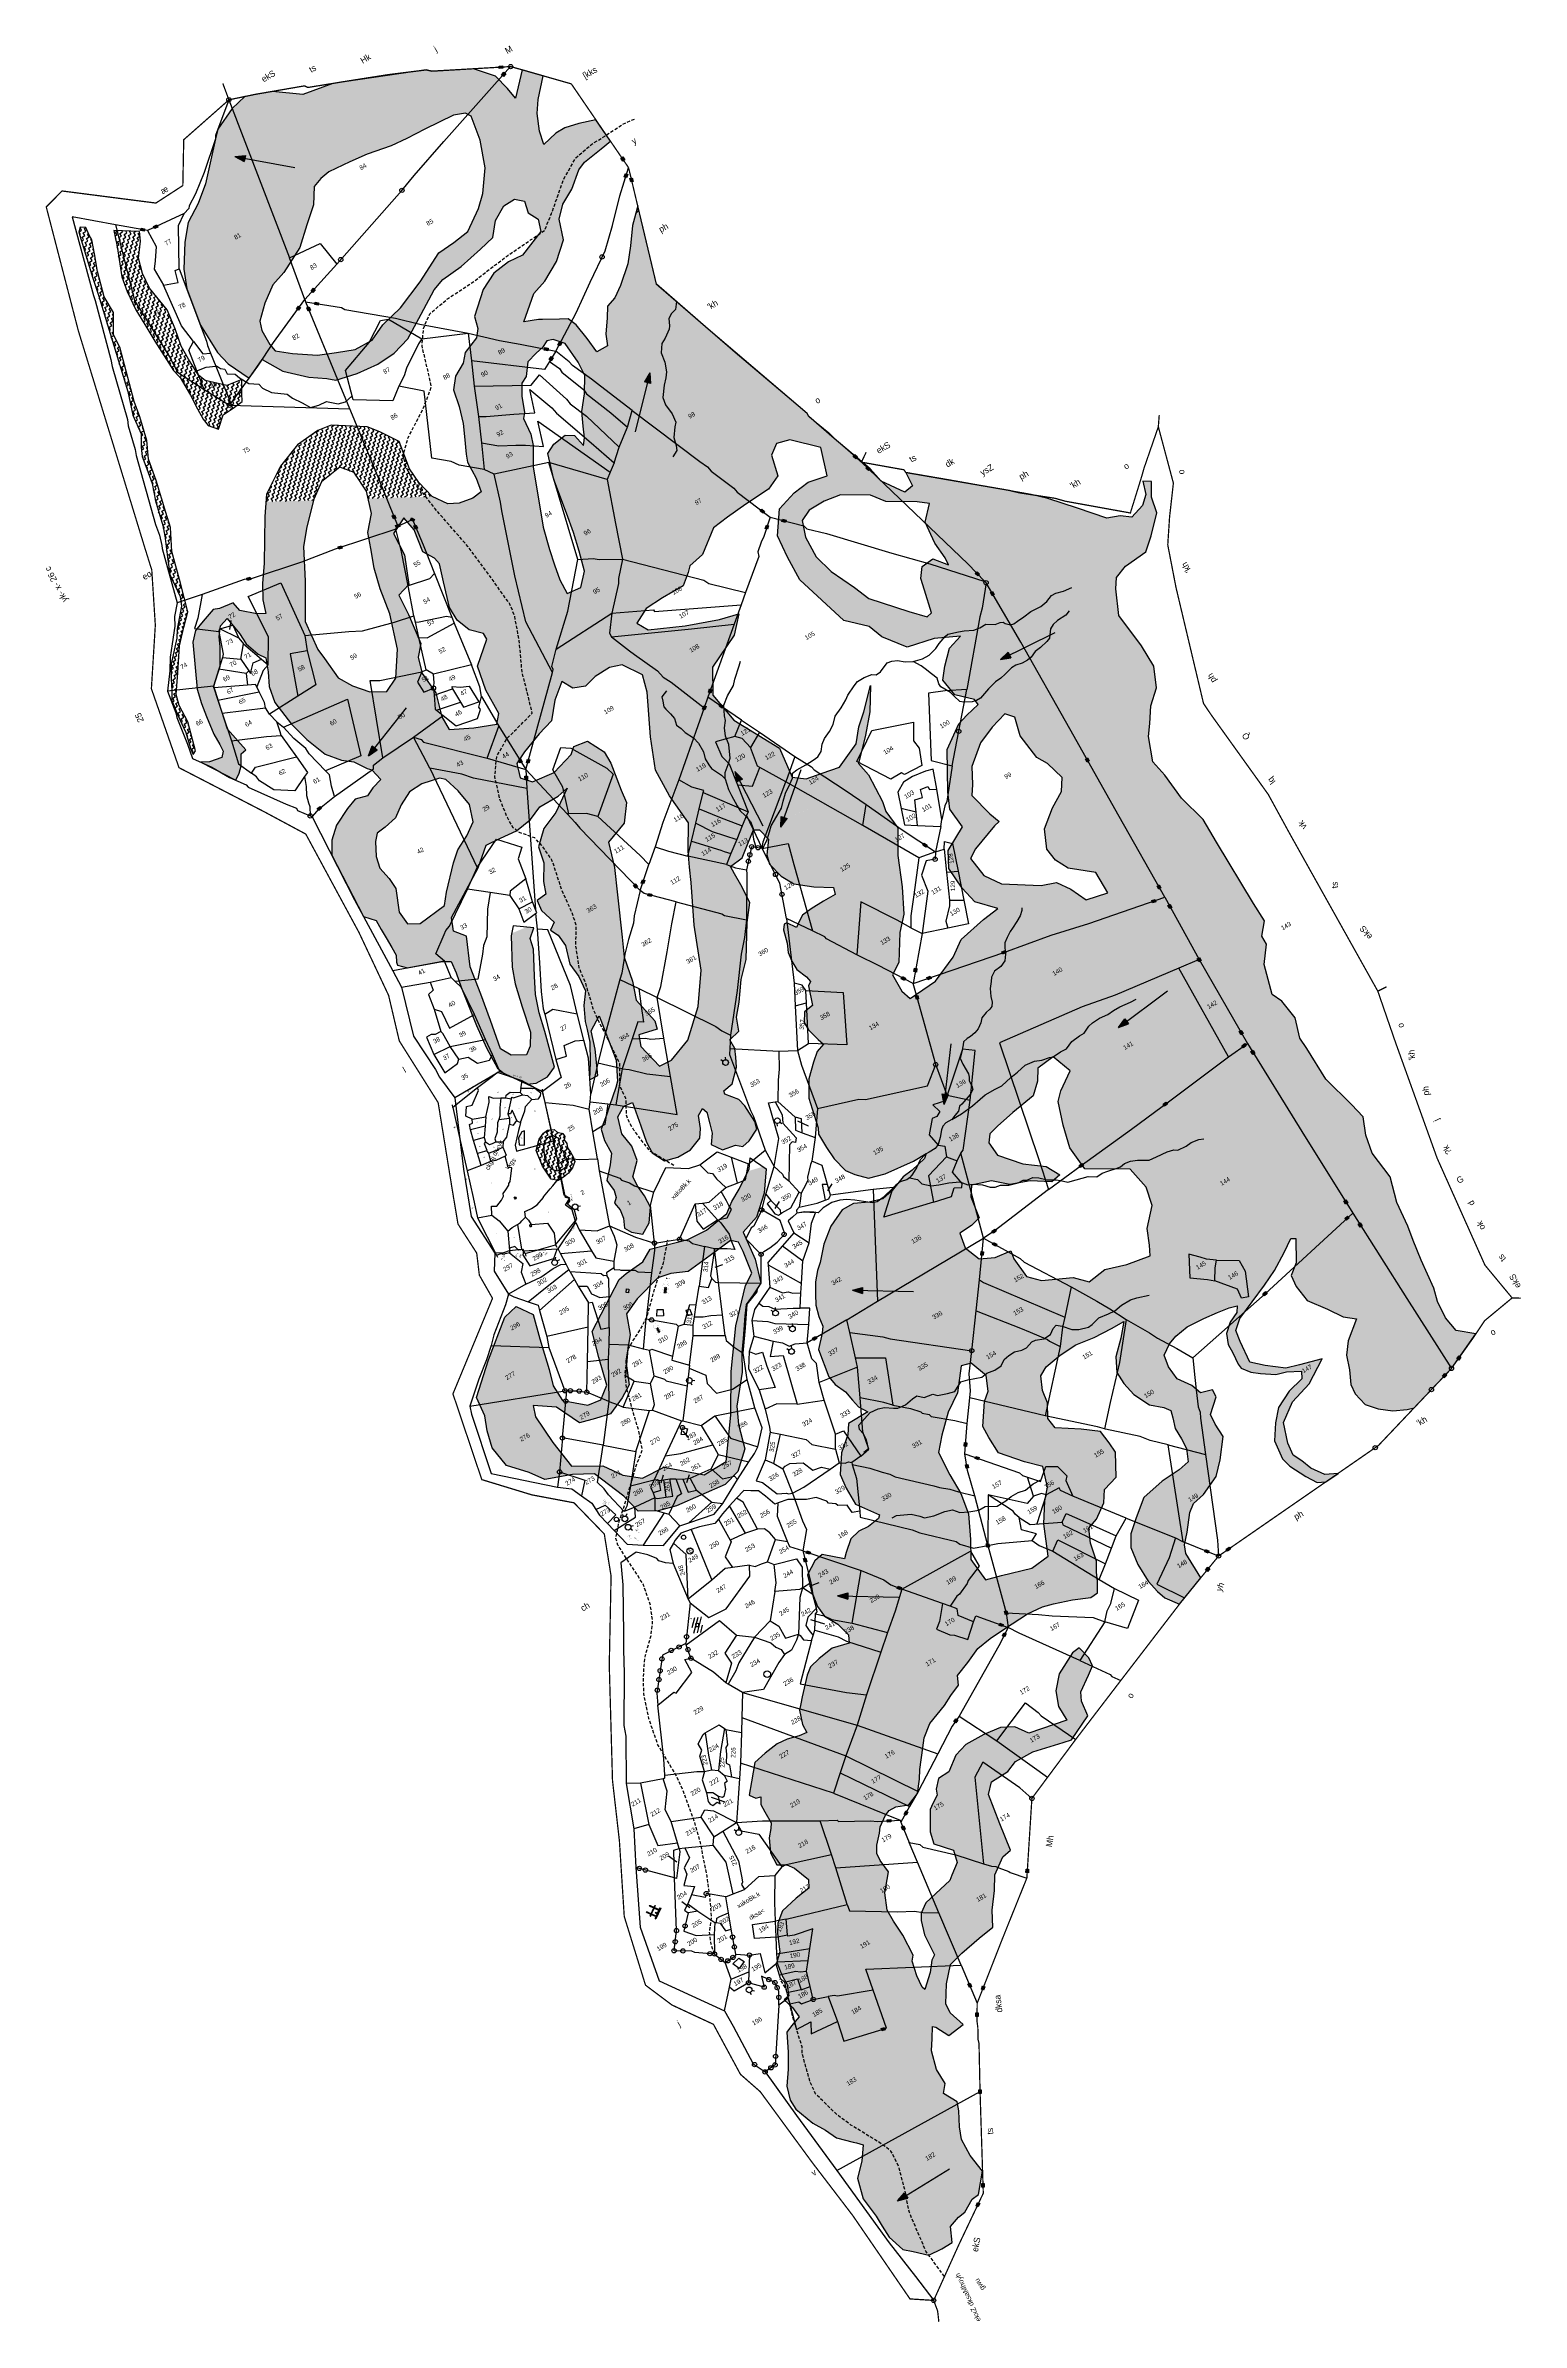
# Model space of a CAD drawing. Header units: metres. Extents: x 285341 to 287626, y 2002767 to 2006293.
import ezdxf
from ezdxf.enums import TextEntityAlignment as Align

# ---------------------------------------------------------------- set-up
doc = ezdxf.new("R2010")
doc.units = ezdxf.units.M
doc.header["$MEASUREMENT"] = 0
for name, pattern in [('DASHDOT', [1, 0.5, -0.25, 0, -0.25]), ('DASHED', [0.75, 0.5, -0.25]), ('DIVIDE', [1.25, 0.5, -0.25, 0, -0.25, 0, -0.25])]:
    doc.linetypes.add(name, pattern=pattern)
for name, color, linetype in [('LINE_FOOTPATH', 1, 'DASHED'), ('LINE_WATER', 4, 'Continuous'), ('OFF', 1, 'Continuous'), ('OTHERS', 1, 'Continuous'), ('POLY_HATCH', 12, 'Continuous'), ('POLY_PARCEL', 6, 'Continuous'), ('POLY_WATER', 4, 'Continuous'), ('SYM_ARROW', 1, 'Continuous'), ('SYM_STONE', 1, 'Continuous'), ('SYM_TREE', 1, 'Continuous'), ('SYM_WELL', 1, 'Continuous'), ('SYM_WORSHIP', 1, 'Continuous'), ('TEXT_MAPIN', 7, 'Continuous'), ('TEXT_MAPOUT', 7, 'Continuous'), ('TEXT_PARCEL', 7, 'Continuous'), ('V_BOUND_LINE', 7, 'Continuous'), ('V_BOUND_STREAM_LINE', 7, 'DASHDOT'), ('V_DIVIDE_LINE', 7, 'DIVIDE')]:
    doc.layers.add(name, color=color, linetype=linetype)
doc.styles.get("Standard").update_dxf_attribs({"font": 'arial.ttf'})
doc.styles.add('TEXT_MAP', font='')
doc.styles.get('TEXT_MAP').set_extended_font_data('Kruti Dev 050')
doc.dimstyles.get("Standard").update_dxf_attribs({"dimtxt": 0.18, "dimasz": 0.18, "dimexe": 0.18, "dimexo": 0.0625, "dimgap": 0.09, "dimtad": 0, "dimtih": 1, "dimtoh": 1, "dimdec": 4, "dimzin": 0, "dimdsep": 46, "dimtxsty": 'Standard', "dimcen": 0.09, "dimadec": 0, "dimazin": 0, "dimtfac": 1, "dimtdec": 4, "dimtofl": 0, "dimtmove": 0, "dimatfit": 3, "dimfxl": 0, "dimtolj": 1, "dimtzin": 0, "dimarcsym": 0})
pattern_1 = [(30.28419, (286325.0513, 2002339.1785), (1.7507713, 6.6660495), [4.87347, -4.87347]), (120.28419, (286329.2597, 2002341.636), (-6.6660495, 1.7507713), [4.87347, -4.87347])]

# ---------------------------------------------------------------- blocks, each defined once
blk = doc.blocks.new('IDGAH')
for points in [[(-2.36, 2.51), (-1.53, 2.51)], [(-2.36, 2.51), (-2.36, 2.34)], [(-2.36, 2.34), (-1.53, 2.34)], [(-2.32, 2.51), (-1.53, 2.51)], [(-2.32, 2.34), (-1.53, 2.34)], [(-2.32, 0.29), (-1.53, 0.29)], [(-2.32, 0.29), (-2.32, 0)], [(-2.32, 0.29), (-2.23, 0.29)], [(2.32, 0), (-2.32, 0)], [(-1.41, 4.64), (-1.53, 4.25)], [(-1.53, 4.25), (-1.53, 2.51)], [(-1.53, 4.25), (-1.28, 4.25)], [(-1.53, 2.34), (-1.53, 0.29)], [(-1.41, 4.64), (-1.28, 4.25)], [(-1.28, 4.25), (-1.28, 2.51)], [(-1.28, 2.51), (1.25, 2.51)], [(-1.28, 2.34), (1.25, 2.34)], [(-1.28, 2.34), (-1.28, 0.29)], [(-1.28, 0.29), (1.25, 0.29)], [(-0.4, 0.29), (-0.4, 1.04), (0.1, 1.04), (0.1, 0.29)], [(1.37, 4.64), (1.25, 4.25)], [(1.25, 4.25), (1.25, 2.51)], [(1.25, 4.25), (1.5, 4.25)], [(1.25, 2.34), (1.25, 0.29)], [(1.37, 4.64), (1.5, 4.25)], [(1.5, 4.25), (1.5, 2.51)], [(1.5, 2.51), (2.32, 2.51)], [(1.5, 2.51), (1.94, 2.51)], [(1.5, 2.34), (2.32, 2.34)], [(1.5, 2.34), (1.94, 2.34)], [(1.5, 2.34), (1.5, 0.29)], [(1.5, 0.29), (2.32, 0.29)], [(2.32, 2.51), (2.32, 2.34)], [(2.32, 0.29), (2.32, 0)]]:
    blk.add_lwpolyline(points)
blk = doc.blocks.new('STONESQUARE')
blk.add_lwpolyline([(-0.7, 0.48), (0.7, 0.48), (0.7, -0.48), (-0.7, -0.48)], close=True)
blk = doc.blocks.new('PAKKAWELL')
blk.add_circle((0, 0), 1.81)
blk = doc.blocks.new('PUMPWELL')
blk.add_circle((0, 0), 1.23)
blk.add_text('E', height=1.6).set_placement((-0.51, -0.77))
blk = doc.blocks.new('STONE')
blk.add_circle((0, 0), 0.851)
blk = doc.blocks.new('SINDHITREE')
at = {"const_width": 0.1}
for points in [[(0, 3.4, 0.264754), (-2.8, 2.7, 0.264754)], [(0, 3.4, 0.264754), (-2.6, 4.5, 0.264754)], [(0, 3.4, 0.264754), (-1.8, 5.7, 0.264754)], [(2.8, 2.7, 0.264754), (0, 3.4, 0.264754)], [(1.8, 5.7, 0.264754), (0, 3.4, 0.264754)], [(2.6, 4.5, 0.264754), (0, 3.4, 0.264754)]]:
    blk.add_lwpolyline(points, format="xyb", dxfattribs=at)
for points in [[(-1.7, 0), (1.7, 0)], [(0, 3.4), (0, 0)]]:
    blk.add_lwpolyline(points, dxfattribs=at)
blk = doc.blocks.new('MOTWELL')
for points in [[(-1.5, 3), (-0.8, 1.5)], [(1.5, 3), (0.8, 1.5)]]:
    blk.add_lwpolyline(points)
blk.add_circle((0, 0), 1.74)
blk = doc.blocks.new('TEMPLE')
at = {"linetype": 'Continuous'}
h = blk.add_hatch(dxfattribs=at)
h.set_pattern_fill('ANSI31', color=256, scale=3.6, style=0)
h.set_pattern_definition([(45, (-94.63405, -100.65248), (-0.318198, 0.318198), [])])
h.paths.add_polyline_path([(-0.51, 2.32), (-0.51, 0), (0.49, 0), (0.49, 2.32)])
blk.add_hatch(color=256, dxfattribs=at).paths.add_polyline_path([(0.28, 5.69), (0.6, 5.75), (0.95, 5.71), (1.39, 5.73), (0.49, 5.85), (0.21, 6.01), (-0.14, 6.06), (-0.15, 5.55), (-0.09, 5.55)])
at = {"linetype": 'Continuous', "const_width": 0.018}
for points in [[(-1.78, 3.28), (1.75, 3.28)], [(-1.78, 0), (1.78, 0)], [(-1.16, 3.28), (-1.16, 3.69), (-0.97, 4.22), (-0.63, 4.55), (-0.33, 4.73), (-0.16, 4.99), (0.05, 4.8), (0.46, 4.5), (0.69, 4.36), (0.88, 4.09), (1.02, 3.76), (1.06, 3.28)], [(-1.16, 0), (-1.16, 3.28)], [(-0.51, 0), (-0.51, 2.32), (0.49, 2.32), (0.49, 0)], [(-0.16, 4.99), (-0.14, 6.06), (0.21, 6.01), (0.49, 5.85), (1.39, 5.73), (0.95, 5.71), (0.6, 5.75), (0.28, 5.69), (-0.09, 5.55), (-0.15, 5.55)], [(1.06, 0), (1.06, 3.28)]]:
    blk.add_lwpolyline(points, dxfattribs=at)
blk = doc.blocks.new('STONESQUAREFILLED')
blk.add_hatch(color=256).paths.add_polyline_path([(0.7, -0.48), (0.7, 0.48), (-0.7, 0.48), (-0.7, -0.48)])
blk.add_lwpolyline([(-0.7, 0.48), (0.7, 0.48), (0.7, -0.48), (-0.7, -0.48)], close=True)
blk = doc.blocks.new('ARROWASPECT')
h = blk.add_hatch(color=256)
h.paths.add_polyline_path([(2.85, -2.85), (3.72, -1.98), (0, 0)])
h.paths.add_polyline_path([(0, 0), (1.98, -3.72), (2.85, -2.85)])
for points in [[(0, 0), (17.15, -17.15)], [(0, 0), (1.98, -3.72)], [(0, 0), (3.72, -1.98)], [(3.72, -1.98), (1.98, -3.72)]]:
    blk.add_lwpolyline(points)
blk = doc.blocks.new('35')
at = {"layer": 'POLY_PARCEL'}
for points in [[(158.8, 884.9), (123.4, 908.2), (113.3, 903.6), (85.4, 892.3)], [(85.4, 892.3), (38.1, 871.7), (36.2, 816.3), (34.6, 765.8)], [(38.1, 871.7), (38.8, 876.2)], [(63.9, 845.2), (55.1, 852.6), (60.4, 867.6), (69.5, 867.2), (85.8, 887.8), (85.4, 892.3)], [(86.5, 843.4), (98, 865), (99.8, 874), (106.3, 869.7), (118, 866.9)], [(118, 866.9), (112.3, 851.4), (108.8, 838.6), (105.8, 833.7)], [(118, 866.9), (125.9, 864.6)], [(134.3, 860.8), (122.5, 838.4)], [(125.9, 864.6), (127.7, 868.9), (135.1, 872.1), (151, 867.2)], [(125.9, 864.6), (134.3, 860.8)], [(134.3, 860.8), (136.5, 863.3), (138.4, 861.5), (153.9, 862.7)], [(153.9, 873.2), (151, 867.2)], [(151, 867.2), (153.9, 862.7)], [(153.9, 873.2), (158.8, 884.9)], [(166.7, 851.3), (177, 849.4), (181.6, 853.2), (183.2, 857.6), (175.6, 867.2), (172.4, 867.8), (171, 868.5), (153.9, 873.2)], [(153.9, 862.7), (161.4, 859.2), (166.7, 851.3)], [(184.1, 776.8), (186.6, 858.1), (158.8, 884.9)], [(186.6, 858.1), (187.7, 863)], [(56.6, 828.8), (57.2, 837.9), (62.7, 838.7), (63.9, 845.2)], [(81.2, 828.5), (56.6, 828.8)], [(57.2, 811), (56.6, 828.8)], [(63.9, 845.2), (86.5, 843.4)], [(81.2, 828.5), (75.4, 811.3)], [(86.5, 843.4), (81.2, 828.5)], [(105.8, 833.7), (102.5, 828.8), (97.8, 814.3), (91.5, 804.5), (91.6, 799.7)], [(103.4, 796.6), (111.2, 802.3), (120.7, 821.4)], [(105.8, 833.7), (123.2, 831.1)], [(138.7, 819.9), (135.7, 813.1), (132.4, 808), (120.8, 786), (120.6, 775.8), (184.1, 776.8)], [(123.2, 831.1), (120.7, 821.4)], [(120.7, 821.4), (126.7, 818.5), (134.1, 824.5)], [(122.5, 838.4), (122.4, 836.8), (123.2, 831.1)], [(134.1, 824.5), (132.1, 835.2), (130.7, 842.5), (126.7, 837.6), (122.5, 838.4)], [(134.1, 824.5), (134.5, 823.1), (138.7, 819.9)], [(138.7, 819.9), (150.4, 836.1), (153.3, 842.9), (166.7, 851.3)], [(75.4, 811.3), (57.2, 811)], [(57.7, 788.5), (57.2, 811)], [(73.2, 788.9), (69.9, 789.1), (57.7, 788.5)], [(58.6, 768.4), (57.7, 788.5)], [(75.3, 803.8), (72.7, 801.8), (73.9, 790.2), (73.2, 788.9)], [(73.2, 788.9), (75.5, 784.7)], [(75.5, 784.7), (74.8, 770.4)], [(75.4, 811.3), (75.3, 803.8)], [(75.3, 803.8), (80.4, 797.9), (85.9, 798.4), (91.6, 799.7)], [(75.5, 784.7), (90.1, 785.8), (100.5, 788.2)], [(91.6, 799.7), (103.4, 796.6)], [(100.5, 788.2), (102.4, 773.8), (100.4, 773.1)], [(103.4, 796.6), (100.5, 788.2)], [(136.9, 804.5), (129.5, 796), (127.2, 784.8), (135.5, 782.3), (141.5, 804.6), (136.9, 804.5)], [(34.6, 765.8), (32.4, 720.8), (30.8, 687)], [(58.6, 768.4), (34.6, 765.8)], [(54.6, 685.5), (58.2, 699.6), (66.4, 697.1), (76.1, 705), (81.3, 710.1), (81.6, 714.5), (87.7, 719.3), (94.3, 725.2), (94.8, 727.9), (98, 730.8), (106.3, 751.5), (100.4, 754), (100.4, 773.1)], [(74.8, 770.4), (58.6, 768.4)], [(100.4, 773.1), (84.1, 770), (74.8, 770.4)], [(180.4, 719), (184.1, 776.8)], [(184.1, 776.8), (187.3, 777)], [(107, 667.7), (108.2, 677), (117.9, 678.6), (120.2, 679.1), (130.6, 682.7), (143.6, 691.5), (144.1, 692.6), (157.8, 702.5), (163.5, 706.1), (177.3, 716.3), (180.4, 719)], [(143, 611.4), (181.2, 638.9), (187.4, 643.4), (187.4, 658.3), (178.9, 671.1), (183.6, 674.8), (184.6, 679.1), (178.5, 682.5), (180.4, 719)], [(180.4, 719), (183.1, 722.7)], [(30.8, 687), (45.2, 620.2)], [(30.8, 687), (54.6, 685.5)], [(54.6, 685.5), (64, 673.2), (73.1, 653.3)], [(73.1, 653.3), (67.8, 622.1)], [(73.1, 653.3), (81.8, 657.4), (91.5, 659.9)], [(91.5, 659.9), (87.4, 619.3)], [(91.5, 659.9), (97, 661.8), (99.7, 663.9), (107, 667.7)], [(107, 667.7), (110.7, 662.1), (113.2, 654.1), (139.1, 649.1), (145.6, 630.8), (143, 611.4)], [(45.2, 620.2), (67.8, 622.1)], [(45.2, 620.2), (45.9, 616.3)], [(67.8, 622.1), (67.5, 618.4)], [(67.8, 622.1), (87.4, 619.3)], [(87.4, 619.3), (91.2, 610.5), (143, 611.4)], [(91.2, 610.5), (91.4, 606.3)], [(143, 611.4), (143.9, 607.5)]]:
    blk.add_lwpolyline(points, dxfattribs=at)
at = {"layer": 'SYM_WELL'}
for p, xscale, yscale, zscale, rotation in [((98.8, 703.1), 0.8419576398316168, 0.8419576398316168, 0.8419576398316168, 190.4666686674125), ((111.6, 652.6), 0.8162347748310665, 0.8162347748310665, 0.8162347748310665, 184.7473897039186)]:
    blk.add_blockref('MOTWELL', p, dxfattribs=dict(at, xscale=xscale, yscale=yscale, zscale=zscale, rotation=rotation))
at = {"layer": 'TEXT_MAPOUT', "style": 'TEXT_MAP'}
for s, rotation, p in [('yk- x- 35', 25.8388, (74, 892)), ('yk- x- 34', 327.4902, (152.8, 892.8)), ('yk- x-', 82.052, (186.6, 750.2)), ('yk- x- 2', 78.225, (189.2, 679.8)), ('yk- x- 300', 35.0581, (175.7, 627.4)), ('yk- 297', 36.2825, (55.6, 612.9)), ('x-', 52.7992, (57.1, 608.2)), ('yk- x-', 43.9783, (78.5, 612)), ('298', 57.0795, (83.7, 607.9)), ('yk- x-', 30.2419, (119.2, 602)), ('299', 42.8623, (125.1, 600.1))]:
    blk.add_text(s, height=2.5, rotation=rotation, dxfattribs=at).set_placement(p, align=Align.CENTER)
for s, p in [('yk', (32.4, 838.4)), ('l', (29.5, 791)), ('eq', (28.5, 751.6)), ('æ', (27.2, 703.3))]:
    blk.add_text(s, height=2.5, dxfattribs=at).set_placement(p, align=Align.CENTER)
at = {"layer": 'TEXT_PARCEL', "style": 'TEXT_MAP'}
for s, p in [('14', (115.8, 876)), ('19', (139.1, 866.5)), ('20', (168.4, 861.4)), ('12', (67.6, 820)), ('13', (70.7, 836.9)), ('15', (95.6, 836.2)), ('18', (119.9, 849.1)), ('17', (128, 830.5)), ('21', (141.8, 841.7)), ('23', (166.1, 830.7)), ('11', (65.3, 798.1)), ('9', (86.4, 790.7)), ('16', (107.9, 815.3)), ('22', (133.8, 793.5)), ('10', (66.7, 778.8)), ('8', (90.2, 777.2)), ('7', (67.7, 735.2)), ('24', (141.6, 739.5)), ('6', (55.4, 653.8)), ('5', (80.1, 639.8)), ('4', (116, 639.3)), ('3', (145.5, 665.6))]:
    blk.add_text(s, height=1.8, dxfattribs=at).set_placement(p, align=Align.CENTER)
blk = doc.blocks.new('TEXTARROW')
blk.add_leader([(0, 0), (8.7, 0)], dimstyle='Standard', override={"dimtxt": 2.5, "dimasz": 2.5, "dimexe": 1.25, "dimexo": 0.625, "dimgap": 0.625, "dimtad": 1, "dimtih": 0, "dimtoh": 0, "dimzin": 8, "dimcen": 2.5, "dimtofl": 1})
blk = doc.blocks.new('2145')
at = {"layer": 'OTHERS'}
h = blk.add_hatch(dxfattribs=at)
h.set_pattern_fill('ANSI31', color=256, scale=38.987759, angle=30.2842, style=0)
h.set_pattern_definition([(75.2842, (286325.0513, 2002339.1785), (-4.713609, 1.237982), [])])
h.paths.add_polyline_path([(286356.7, 2003859.4), (286340.4, 2003857.6), (286343.1, 2003833.9), (286359.5, 2003835.8)])
at = {"layer": 'POLY_HATCH'}
h = blk.add_hatch(dxfattribs=at)
h.set_pattern_fill('ZIGZAG', color=256, scale=38.987759, angle=30.2842, style=0)
h.set_pattern_definition(pattern_1)
h.paths.add_polyline_path([(285785.4, 2006234.4), (285738.8, 2006217.1), (285692.2, 2006222.1), (285649, 2006214.1), (285629.7, 2006195.8), (285607.3, 2006163.5), (285603.8, 2006148.4), (285588.3, 2006079.1), (285577.2, 2006048.6), (285561.6, 2006018.9), (285556.2, 2005988.3), (285554.7, 2005946.8), (285559.2, 2005916.5), (285568.2, 2005892.6), (285690.1, 2005917.3), (285692.4, 2005922.6), (285709.5, 2005941.5), (285734.4, 2005980.1), (285745.4, 2006015.4), (285755.6, 2006046.1), (285756.7, 2006074.8), (285766.8, 2006086.9), (285779.1, 2006097.5), (285811.9, 2006113.2), (285838.8, 2006124.8), (285875.9, 2006137.6), (285900.2, 2006149), (285928.2, 2006163.3), (285972.5, 2006185.1), (285991.2, 2006188.4), (285999.5, 2006183.7), (286013.6, 2006146.6), (286021.4, 2006103.8), (286017.9, 2006064), (286010.9, 2006040.6), (285994.6, 2006005), (285972.8, 2005988.2), (285949.9, 2005972.1), (285948.4, 2005969.7), (286021.2, 2005984.5), (286033.5, 2005996), (286037.4, 2006022.3), (286050.3, 2006044.9), (286066.9, 2006055.3), (286082.5, 2006052), (286088.2, 2006034.1), (286103.7, 2006023.9), (286107.4, 2006004.8), (286104.8, 2006001.4), (286139.5, 2006008.5), (286136.1, 2006024.1), (286141.8, 2006047.3), (286155.7, 2006070.6), (286166.5, 2006100.7), (286175.5, 2006112.2), (286201, 2006133.2), (286215.4, 2006145), (286192.9, 2006177.9), (286166.6, 2006172.2), (286144.9, 2006165.7), (286131.1, 2006157.6), (286112.5, 2006139.9), (286105.4, 2006160.4), (286101.7, 2006187.8), (286103.5, 2006209.5), (286111, 2006246.2), (286078.8, 2006255.4), (286068.5, 2006211.7), (286055.9, 2006226.3), (286037.6, 2006245.8), (286003.4, 2006257.1), (285938.8, 2006253.3), (285930.1, 2006255.3)])
h = blk.add_hatch(dxfattribs=at)
h.set_pattern_fill('ZIGZAG', color=256, scale=38.987759, angle=30.2842, style=0)
h.set_pattern_definition(pattern_1)
h.paths.add_polyline_path([(286257.6, 2006044.8), (286254.2, 2006031.7), (286260.4, 2006033)])
h = blk.add_hatch(dxfattribs=at)
h.set_pattern_fill('ZIGZAG', color=256, scale=38.987759, angle=30.2842, style=0)
h.set_pattern_definition(pattern_1)
h.paths.add_polyline_path([(285408, 2005999.4), (285402.8, 2006011.1), (285394.4, 2006012), (285392.3, 2006003.9), (285413.9, 2005932.7), (285422.6, 2005906.2), (285435, 2005865.5), (285445.6, 2005867.7), (285445.6, 2005879.4), (285431.3, 2005904), (285420.9, 2005943.1), (285416.5, 2005970.7), (285412.2, 2005992.2)])
h.paths.add_polyline_path([(285497.2, 2005681.6), (285486.4, 2005717.8), (285477.9, 2005741.7), (285455.4, 2005826.1), (285445.7, 2005845.1), (285445.6, 2005867.7), (285435, 2005865.5), (285468.2, 2005757.1), (285475.9, 2005720.4), (285488.6, 2005691.5), (285488.9, 2005671), (285490.4, 2005656.8), (285497.5, 2005637.6), (285505.8, 2005615), (285510.8, 2005587.7), (285512.7, 2005581), (285523.3, 2005581.4), (285512.1, 2005619.6), (285499.9, 2005652.3)])
h = blk.add_hatch(dxfattribs=at)
h.set_pattern_fill('ZIGZAG', color=256, scale=38.987759, angle=30.2842, style=0)
h.set_pattern_definition(pattern_1)
h.paths.add_polyline_path([(285484.5, 2005963.6), (285487.6, 2005990.1), (285486.3, 2006005.2), (285446.4, 2006006.6), (285451.3, 2005981.7), (285458.8, 2005934.7), (285467.2, 2005912.1), (285480.5, 2005883.5), (285485.3, 2005875.7), (285528.4, 2005884.5), (285501.8, 2005917.5), (285490.8, 2005939.9)])
h.paths.add_polyline_path([(285644.4, 2005775.7), (285621.6, 2005766.5), (285587.6, 2005774.1), (285577.7, 2005782.7), (285562.1, 2005807.2), (285550.4, 2005827.2), (285541.5, 2005854.2), (285529.2, 2005883.5), (285528.4, 2005884.5), (285485.3, 2005875.7), (285494.2, 2005861.2), (285509.9, 2005835.4), (285538.7, 2005789.7), (285549.2, 2005778.7), (285565.1, 2005751.6), (285576, 2005730.5), (285584.8, 2005714.3), (285592.6, 2005704.5), (285608.2, 2005698.9), (285615.8, 2005721.2), (285631, 2005731.5), (285645, 2005741.7), (285644.7, 2005753.9)])
h = blk.add_hatch(dxfattribs=at)
h.set_pattern_fill('ZIGZAG', color=256, scale=38.987759, angle=30.2842, style=0)
h.set_pattern_definition(pattern_1)
h.paths.add_polyline_path([(286286.6, 2005923.3), (286260.4, 2006033), (286254.2, 2006031.7), (286249.7, 2006014.3), (286246.7, 2005983.1), (286242.4, 2005955), (286231, 2005921.6), (286222.4, 2005902.2), (286210.8, 2005889.2), (286210.3, 2005871.1), (286208.5, 2005846), (286210.7, 2005828.1), (286194.3, 2005818.5), (286179.4, 2005839.3), (286162.4, 2005860.3), (286150.1, 2005869.6), (286136.6, 2005869.2), (286110, 2005868.8), (286103.9, 2005868.7), (286081.3, 2005865.1), (286096.8, 2005909.1), (286113.9, 2005928.1), (286131.9, 2005958.5), (286142.9, 2005992.4), (286139.5, 2006008.5), (286104.8, 2006001.4), (286079.2, 2005968.4), (286057.8, 2005958), (286035, 2005940.5), (286018.3, 2005915), (286004.8, 2005873.4), (286010.2, 2005854.7), (286008.2, 2005840.5), (285990.6, 2005817.8), (285987.1, 2005801.3), (285975.7, 2005780.9), (285972.3, 2005759.7), (285981, 2005734.2), (285987.5, 2005707.8), (285989.6, 2005687.7), (285991.9, 2005660.2), (285994.3, 2005647.9), (286007.3, 2005623.2), (286015.1, 2005601.7), (286008.4, 2005596.7), (286102.6, 2005599.7), (286096, 2005640.8), (286096, 2005673.7), (286092, 2005691.3), (286080.6, 2005715.5), (286082.1, 2005724.7), (286078.3, 2005749.9), (286078.4, 2005769.9), (286085.1, 2005780.7), (286087.6, 2005803.4), (286100.6, 2005816.5), (286110.4, 2005825.6), (286116.9, 2005835.6), (286126.6, 2005837.8), (286145.3, 2005831.6), (286165.5, 2005802.9), (286175.7, 2005782), (286175.1, 2005753.6), (286171, 2005726.5), (286173.3, 2005703.8), (286175.1, 2005685.4), (286173.8, 2005673.6), (286160, 2005688.9), (286145.1, 2005689.8), (286127.9, 2005675.6), (286118.5, 2005661.2), (286127.5, 2005621.1), (286135.3, 2005600.8), (286463.9, 2005611.2), (286474.4, 2005626.7), (286464.6, 2005658.4), (286472.6, 2005676.9), (286493.1, 2005682.6), (286541.3, 2005670.7), (286550.9, 2005626.4), (286521.8, 2005616.8), (286516.6, 2005612.8), (286638.4, 2005616.7), (286634.7, 2005618.5), (286617.6, 2005637.4), (286561.9, 2005684.7), (286522.5, 2005718.5), (286520.1, 2005723.4), (286366.8, 2005853.9)])
h = blk.add_hatch(dxfattribs=at)
h.set_pattern_fill('ZIGZAG', color=256, scale=38.987759, angle=30.2842, style=0)
h.set_pattern_definition(pattern_1)
h.paths.add_polyline_path([(285680.1, 2005894.2), (285690.1, 2005917.3), (285568.2, 2005892.6), (285580.4, 2005860.2), (285606.7, 2005817.9), (285623.3, 2005800.1), (285655.9, 2005777.9), (285676.1, 2005806.7), (285708.3, 2005788.9), (285748.2, 2005779.3), (285776.3, 2005777.2), (285790, 2005774.9), (285823.1, 2005785.3), (285855.1, 2005799.8), (285880.3, 2005816.6), (285901.7, 2005838.8), (285922.1, 2005876.8), (285942.5, 2005914.8), (285955.6, 2005930.6), (285984.3, 2005950.8), (286014, 2005977.7), (286021.2, 2005984.5), (285948.4, 2005969.7), (285920.7, 2005927.3), (285890.1, 2005886.8), (285862.8, 2005860.6), (285846.6, 2005836.7), (285819.9, 2005822.4), (285791.2, 2005817.4), (285762, 2005813.3), (285723.2, 2005816.1), (285696.1, 2005820.2), (285687.8, 2005829.8), (285675.8, 2005851.6), (285672.7, 2005866.2)])
h = blk.add_hatch(dxfattribs=at)
h.set_pattern_fill('ZIGZAG', color=256, scale=38.987759, angle=30.2842, style=0)
h.set_pattern_definition(pattern_1)
h.paths.add_polyline_path([(285858.3, 2005694.8), (285838.7, 2005702.6), (285783, 2005705.1), (285762.2, 2005697.1), (285730.8, 2005674.8), (285704.7, 2005641.7), (285682.8, 2005598), (285682, 2005586.4), (285755.8, 2005588.7), (285756.2, 2005590.3), (285768.1, 2005617.1), (285796.1, 2005639.8), (285818.4, 2005631.6), (285837.7, 2005602.8), (285840.2, 2005591.4), (285939.6, 2005594.6), (285918.7, 2005616.1), (285904, 2005637.7), (285888.3, 2005680)])
h = blk.add_hatch(dxfattribs=at)
h.set_pattern_fill('ZIGZAG', color=256, scale=38.987759, angle=30.2842, style=0)
h.set_pattern_definition(pattern_1)
h.paths.add_polyline_path([(287061.6, 2005569.5), (287053.1, 2005593.4), (287053.1, 2005618.1), (287040, 2005618.3), (287044.5, 2005597.6), (287039.2, 2005580.8), (287023.1, 2005562.5), (287004.6, 2005564.8), (286984.1, 2005561), (286938.7, 2005576.4), (286892.8, 2005591.5), (286867.1, 2005597.5), (286814.9, 2005607.2), (286741.3, 2005620), (286679.9, 2005618), (286683.2, 2005611.4), (286671.4, 2005601.1), (286638.4, 2005616.7), (286516.6, 2005612.8), (286500.1, 2005600.4), (286477.1, 2005575.7), (286474, 2005533.9), (286489.7, 2005500.6), (286508.9, 2005465.5), (286576.8, 2005402.7), (286616.1, 2005393.2), (286635.5, 2005377.1), (286674.8, 2005361.3), (286717, 2005374.6), (286757.4, 2005378.3), (286740.7, 2005359.8), (286733.3, 2005331.7), (286730.3, 2005310.4), (286748.7, 2005287.4), (286779.2, 2005280.2), (286785, 2005272.4), (286767.2, 2005255.8), (286755, 2005242.4), (286736.8, 2005203), (286736.8, 2005200.1), (286797.9, 2005225.6), (286806.8, 2005237.6), (286826.3, 2005257.8), (286841.7, 2005252.9), (286843.9, 2005244.9), (287055.8, 2005333.5), (287037.7, 2005363.4), (287002.8, 2005410.2), (286998, 2005451.4), (286999.2, 2005469.3), (287012.9, 2005486.9), (287044.7, 2005508.9), (287053, 2005533.6)])
h.paths.add_polyline_path([(286739, 2005488.6), (286714.7, 2005498.2), (286698, 2005486), (286696.3, 2005467.5), (286701.9, 2005449.4), (286712.4, 2005414.3), (286706, 2005408.1), (286677.4, 2005416.4), (286615.6, 2005436.6), (286593.2, 2005453.5), (286557.3, 2005478.7), (286534, 2005501.4), (286517.5, 2005531.7), (286512.5, 2005557.5), (286523, 2005573.7), (286546.3, 2005587.3), (286571.8, 2005597.2), (286618.3, 2005596.8), (286641.7, 2005586.7), (286690.6, 2005586.5), (286709.6, 2005583.9), (286702.8, 2005554.9), (286717.9, 2005522.6), (286733.9, 2005499.4)], flags=16)
h.paths.add_polyline_path([(286672.8, 2005631.8), (286679.9, 2005618), (286741.3, 2005620), (286738.8, 2005620.4)], flags=17)
h = blk.add_hatch(dxfattribs=at)
h.set_pattern_fill('ZIGZAG', color=256, scale=38.987759, angle=30.2842, style=0)
h.set_pattern_definition(pattern_1)
h.paths.add_polyline_path([(285536, 2005509.3), (285534.1, 2005546.7), (285526.7, 2005569.8), (285523.3, 2005581.4), (285512.7, 2005581), (285522, 2005549.6), (285525.2, 2005533.6), (285528.9, 2005504.9), (285533.3, 2005473.8), (285549.1, 2005439.8), (285551, 2005424.7), (285544.3, 2005389.2), (285544.1, 2005375.4), (285535, 2005335.7), (285535.2, 2005311.8), (285536, 2005295.1), (285536, 2005278.7), (285545.7, 2005256.2), (285558.1, 2005229.1), (285565.2, 2005205.1), (285569.1, 2005195), (285572.7, 2005200.5), (285560.7, 2005245.7), (285547.4, 2005270.9), (285542.8, 2005288.1), (285545.5, 2005321.3), (285547.8, 2005363.1), (285554.7, 2005392.5), (285560.9, 2005416.1), (285549.5, 2005460.2)])
h = blk.add_hatch(dxfattribs=at)
h.set_pattern_fill('ZIGZAG', color=256, scale=38.987759, angle=30.2842, style=0)
h.set_pattern_definition(pattern_1)
h.paths.add_polyline_path([(285745, 2005547.4), (285755.8, 2005588.7), (285682, 2005586.4), (285680.3, 2005563.6), (285679.1, 2005491.5), (285676.4, 2005459.7), (285677.2, 2005434.8), (285681.5, 2005413.2), (285667.8, 2005413.1), (285641.5, 2005418.3), (285631.1, 2005430.1), (285610.2, 2005421.3), (285600.2, 2005419.6), (285584.6, 2005401.6), (285573, 2005387.3), (285568.6, 2005368.9), (285575.5, 2005296), (285582.2, 2005273.9), (285589.9, 2005253.7), (285601, 2005226.5), (285610.3, 2005210.6), (285615.7, 2005200.1), (285613.7, 2005190.6), (285594.5, 2005183.5), (285581.3, 2005183), (285635.2, 2005155.1), (285640.3, 2005166), (285643.3, 2005177.3), (285643.4, 2005196), (285650.7, 2005202.3), (285622.5, 2005234.2), (285608.8, 2005276.3), (285601.4, 2005300.8), (285610.8, 2005331.7), (285611, 2005362), (285609.4, 2005377.6), (285611.3, 2005394.5), (285622, 2005405.6), (285641, 2005382.3), (285651.1, 2005366.3), (285669.9, 2005350.5), (285681.5, 2005344.9), (285685.3, 2005323), (285686.7, 2005300.6), (285695.8, 2005275.6), (285721.6, 2005242), (285745, 2005218.5), (285773.7, 2005195.7), (285799, 2005186.5), (285817.8, 2005183.7), (285838.9, 2005173.4), (285845.7, 2005171.2), (285860, 2005156.2), (285847.5, 2005143.4), (285839, 2005130.9), (285819.9, 2005125.9), (285808.3, 2005111.6), (285791.1, 2005085.8), (285784.1, 2005062.5), (285783.9, 2005039.1), (285832.8, 2004944.4), (285852.4, 2004937.9), (285860.5, 2004924.1), (285868, 2004911.3), (285876.9, 2004895.9), (285883.8, 2004884.2), (285884, 2004873.3), (285885.4, 2004868.6), (285901, 2004864.4), (285955, 2004874.5), (285958.1, 2004874.4), (285995.4, 2004890), (285992.5, 2004913.8), (285972.3, 2004921.2), (285969.4, 2004942.8), (286010.4, 2005019.6), (286023, 2005054.5), (286045.4, 2005065.5), (286069.7, 2005076.9), (286091.6, 2005094.5), (286106.3, 2005114.1), (286134.5, 2005130.6), (286148.6, 2005142.9), (286130.8, 2005105.1), (286112.2, 2005080.5), (286104.2, 2005051.8), (286112.5, 2005027.1), (286111.9, 2004998.6), (286115.4, 2004978.6), (286101.9, 2004968.7), (286108.7, 2004953.5), (286120.7, 2004942.4), (286225.5, 2004986.2), (286221.7, 2005020), (286212.4, 2005059.5), (286236.6, 2005088.7), (286240.4, 2005120.8), (286231.9, 2005139.6), (286216.1, 2005181.6), (286205.8, 2005199.3), (286180.1, 2005215.6), (286158.8, 2005207.6), (286154.7, 2005195.2), (286128.5, 2005167.4), (286094.6, 2005152.6), (286075.8, 2005159.1), (286070.5, 2005181), (286082.4, 2005199.2), (286104.8, 2005227.3), (286124.3, 2005247.4), (286129.5, 2005279.2), (286140.2, 2005307.9), (286157.3, 2005297.9), (286176.9, 2005300.7), (286191.9, 2005315.7), (286213.8, 2005329.7), (286233.8, 2005333.9), (286265.3, 2005318.5), (286272.4, 2005291.4), (286277.3, 2005222.4), (286285, 2005170.7), (286307, 2005131), (286336.3, 2005089.4), (286335.7, 2005045.3), (286336.8, 2005032.8), (286435, 2005073.9), (286436.8, 2005078.2), (286445.5, 2005078.3), (286621.2, 2005151.7), (286615, 2005163.6), (286599.8, 2005181), (286610.5, 2005224.8), (286616.9, 2005261), (286617.9, 2005301.8), (286607.9, 2005261.1), (286600.3, 2005237.8), (286595.7, 2005211.4), (286570.4, 2005175.4), (286543.5, 2005165.9), (286518.4, 2005157.5), (286496.9, 2005160), (286477.1, 2005204.6), (286406.5, 2005248.4), (286374.1, 2005286.9), (286373.7, 2005330.4), (286407.2, 2005380), (286414.3, 2005412.9), (286384.4, 2005404.1), (286331.3, 2005394.4), (286273.6, 2005388.2), (286256.5, 2005398.2), (286270.5, 2005421.4), (286296.1, 2005437.6), (286327.8, 2005456.1), (286335.6, 2005476.9), (286338.3, 2005487.2), (286358, 2005504.9), (286375.2, 2005546.2), (286396.8, 2005562.6), (286425, 2005582.8), (286460.3, 2005605.9), (286463.9, 2005611.2), (286135.3, 2005600.8), (286147.6, 2005569), (286158.3, 2005538.9), (286166.8, 2005510.2), (286175.5, 2005478.9), (286169.7, 2005453.5), (286148.2, 2005444.4), (286137.3, 2005465.5), (286128.6, 2005488.6), (286121, 2005512.3), (286111, 2005547), (286102.6, 2005599.7), (286008.4, 2005596.7), (286002.1, 2005592.1), (285981.4, 2005584.1), (285963.4, 2005583.2), (285939.6, 2005594.6), (285840.2, 2005591.4), (285845.2, 2005568.5), (285839.9, 2005539.1), (285844.4, 2005514.3), (285849.7, 2005483.7), (285858.6, 2005451.4), (285873.7, 2005412.7), (285885.4, 2005358.3), (285883, 2005313.2), (285868.9, 2005292.4), (285842.8, 2005292.2), (285816.1, 2005301.6), (285794, 2005313.7), (285772.7, 2005343.7), (285762.1, 2005357.5), (285742.8, 2005401.2), (285742.7, 2005463.6), (285740.2, 2005517.1)])
h.paths.add_polyline_path([(285879.7, 2005537.2), (285895.5, 2005561.4), (285911.2, 2005543.1), (285925.1, 2005508.7), (285943.1, 2005499.2), (285950.9, 2005490.1), (285957.1, 2005462.4), (285966.4, 2005422.9), (285977.8, 2005403.3), (285996.7, 2005388.1), (286018.9, 2005382.3), (286023.8, 2005373.9), (286009.6, 2005331.9), (286022.6, 2005294.5), (286042.4, 2005258.6), (286039.6, 2005241.9), (286004.1, 2005236.2), (285965.6, 2005233.7), (285954.2, 2005253.3), (285945, 2005290.4), (285923.7, 2005320.5), (285917.7, 2005345.7), (285921.7, 2005366.8), (285902.8, 2005411.9), (285887.8, 2005441.9), (285903.1, 2005458.4), (285896.3, 2005504.4)], flags=16)
h.paths.add_polyline_path([(285923.4, 2005149.7), (285950.9, 2005158.2), (285960.7, 2005156.5), (285979.7, 2005138.8), (285997, 2005117.7), (286002.6, 2005091), (285992.9, 2005069.1), (285979.3, 2005047.4), (285972.4, 2005027.1), (285961.3, 2004981.9), (285958.3, 2004961.4), (285920.9, 2004933.3), (285901.1, 2004933), (285888.4, 2004950.6), (285883.1, 2004987.5), (285872.9, 2005002.8), (285858.3, 2005019.2), (285852.8, 2005037.2), (285851.7, 2005060.4), (285854.3, 2005073.1), (285866.3, 2005082.6), (285882.7, 2005097.2), (285891.1, 2005117.1), (285904.3, 2005137.3)], flags=16)
h = blk.add_hatch(dxfattribs=at)
h.set_pattern_fill('ZIGZAG', color=256, scale=38.987759, angle=30.2842, style=0)
h.set_pattern_definition(pattern_1)
h.paths.add_polyline_path([(286663.7, 2004919.2), (286669.6, 2004947.6), (286667.4, 2004990), (286660.4, 2005038.4), (286660.5, 2005081.5), (286641.9, 2005106.9), (286636.5, 2005122.5), (286621.2, 2005151.7), (286446.1, 2005078.5), (286460.4, 2005063.8), (286457.4, 2005039.4), (286461.5, 2005025.3), (286480, 2005006.6), (286499.4, 2004994.6), (286530.3, 2004989.9), (286560.9, 2004989.3), (286563.2, 2004978.3), (286545.3, 2004967.8), (286526.1, 2004955.9), (286512.6, 2004946), (286508.2, 2004937.2), (286503.8, 2004927.1), (286488.7, 2004934.1), (286484.3, 2004932.2), (286483.3, 2004923.4), (286489.1, 2004902.8), (286490.6, 2004888.5), (286496.5, 2004874.8), (286504, 2004862), (286518.8, 2004850.7), (286525, 2004843.7), (286522.3, 2004836.6), (286528.2, 2004806.4), (286516.1, 2004796.6), (286515.6, 2004779.8), (286522.2, 2004768.5), (286536.9, 2004753.8), (286545.4, 2004746.4), (286535.5, 2004735.1), (286529.9, 2004718.8), (286522.6, 2004692.6), (286522.9, 2004662.6), (286527.7, 2004646.1), (286537.3, 2004616.7), (286537.4, 2004607.2), (286550, 2004586.6), (286550.5, 2004585.9), (286874.7, 2004681.9), (286876.8, 2004689), (286877.4, 2004709.4), (286900.8, 2004726.9), (286927.5, 2004704.9), (286923.5, 2004696.4), (287267.1, 2004798.1), (287255.3, 2004813), (287240.3, 2004823.4), (287227.7, 2004869.7), (287231.2, 2004901.2), (287224.1, 2004913.5), (287228.1, 2004937.2), (287211.5, 2004964.5), (287154.1, 2005059.3), (287133.5, 2005094.6), (287100, 2005127.3), (287073.8, 2005162.8), (287055.4, 2005183.6), (287048.9, 2005223.1), (287051, 2005242.9), (287052.2, 2005270.2), (287061.3, 2005298.2), (287056.7, 2005331.9), (287055.8, 2005333.5), (286843.9, 2005244.9), (286849.8, 2005224), (286875.7, 2005190.4), (286892.3, 2005181.3), (286914.9, 2005159.6), (286913.9, 2005137.7), (286900.1, 2005112.2), (286887.7, 2005079.9), (286891.2, 2005048.2), (286904.9, 2005031.2), (286924.5, 2005019), (286967, 2005012.5), (286985.5, 2004980.9), (286951.9, 2004970), (286928.6, 2004986.3), (286906.1, 2004997), (286882.7, 2004992), (286821.1, 2004994.8), (286793.7, 2005007.5), (286773.1, 2005034.2), (286780.9, 2005048.8), (286810, 2005084.5), (286817.3, 2005091.3), (286803, 2005102.9), (286775, 2005131.6), (286776.3, 2005148.6), (286775, 2005176.5), (286788.6, 2005213.2), (286797.9, 2005225.6), (286736.8, 2005200.1), (286737.7, 2005137.3), (286740.9, 2005110.4), (286760.5, 2005083.2), (286738.2, 2005046.4), (286739.6, 2005018.4), (286759.9, 2004987.8), (286779.7, 2004966.9), (286815.6, 2004956.7), (286793, 2004939.7), (286758.8, 2004908.4), (286746, 2004881), (286718.9, 2004843.9), (286679.5, 2004817.2), (286666.7, 2004828.4), (286652, 2004853.6), (286661.9, 2004873.1)])
h = blk.add_hatch(dxfattribs=at)
h.set_pattern_fill('ZIGZAG', color=256, scale=38.987759, angle=30.2842, style=0)
h.set_pattern_definition(pattern_1)
h.paths.add_polyline_path([(286113.7, 2004766), (286104.9, 2004795.2), (286099.3, 2004823.5), (286098, 2004851.6), (286096.1, 2004893.7), (286091.3, 2004910.1), (286096.9, 2004926.4), (286085.4, 2004927.7), (286062.4, 2004918), (286061.6, 2004914.3), (286063.1, 2004865.8), (286068, 2004839.8), (286078.6, 2004804), (286091.7, 2004765), (286091.2, 2004743.5), (286085.5, 2004729.8), (286061.6, 2004729.6), (286045, 2004739.1), (286029.7, 2004783.1), (286014.8, 2004823.8), (285998.2, 2004866.3), (285995.4, 2004890), (285958.1, 2004874.4), (285968.7, 2004874.2), (285976.7, 2004857), (285984.2, 2004834.6), (286007.8, 2004775.5), (286023.3, 2004740.7), (286040.3, 2004709.4), (286051, 2004701.1), (286086.3, 2004684.4), (286100.5, 2004686.2), (286118.2, 2004695.9), (286128.7, 2004710.9)])
h.paths.add_polyline_path([(286249.6, 2004843.8), (286236.5, 2004881.2), (286233.6, 2004911.9), (286226.4, 2004977.7), (286225.5, 2004986.2), (286120.7, 2004942.4), (286128.3, 2004935.4), (286122.4, 2004923), (286134.6, 2004915.1), (286146, 2004899.1), (286152.4, 2004870.5), (286166.4, 2004851.2), (286176.6, 2004829), (286174.4, 2004806.1), (286176.2, 2004781.7), (286179.4, 2004769.2), (286183.3, 2004749.5), (286183.8, 2004718.2), (286183.1, 2004691), (286195.7, 2004697.7), (286191.8, 2004738.6), (286185.4, 2004767.2), (286198, 2004790.3), (286210.8, 2004756.6), (286224.5, 2004721.4), (286226.1, 2004689.3), (286223.8, 2004679.1), (286213.9, 2004651), (286209.2, 2004636.6), (286200.8, 2004614.6), (286206.2, 2004597.1), (286217.1, 2004577.4), (286215, 2004559.7), (286209.9, 2004535.4), (286221, 2004520), (286224.2, 2004508.7), (286221.5, 2004500.3), (286229.5, 2004490.8), (286272.3, 2004503.5), (286268, 2004511.3), (286258, 2004526.1), (286250.2, 2004540.7), (286256.7, 2004566.1), (286248.3, 2004588.7), (286233.3, 2004607.4), (286226.8, 2004633.8), (286236.3, 2004650.4), (286249.5, 2004656), (286262.5, 2004619.7), (286271.1, 2004594.5), (286279.8, 2004578.3), (286299, 2004565.5), (286319.6, 2004571.3), (286339.6, 2004583), (286353.8, 2004600.9), (286354.7, 2004615.9), (286351.8, 2004636.1), (286358.1, 2004646.6), (286364.8, 2004641), (286369.2, 2004622.9), (286372.8, 2004608.5), (286371.2, 2004591.2), (286389, 2004583), (286409.1, 2004589.9), (286420.6, 2004587.7), (286430.4, 2004596.9), (286442, 2004614.6), (286439.1, 2004626.7), (286423.7, 2004650.7), (286414.3, 2004660.9), (286392.5, 2004668.8), (286390.8, 2004674), (286403.7, 2004685), (286410.5, 2004710.9), (286409.8, 2004726.3), (286408.1, 2004739.7), (286400.3, 2004753), (286414.3, 2004766.7), (286410.8, 2004788), (286414.9, 2004811.6), (286418, 2004846.4), (286425.8, 2004877.7), (286427.3, 2004934.6), (286431.1, 2004965.7), (286417.1, 2004993.2), (286407.7, 2005010.4), (286401.1, 2005021.6), (286419.4, 2005035.1), (286428.5, 2005058.2), (286435, 2005073.9), (286336.8, 2005032.8), (286337.8, 2005020.3), (286340.3, 2004996.8), (286345.1, 2004930.8), (286355.9, 2004860.9), (286351.3, 2004804.5), (286335.3, 2004752.7), (286309.8, 2004721.5), (286291.5, 2004712.1), (286262.4, 2004742.6), (286259.3, 2004760.8), (286287.8, 2004769.9), (286284, 2004782.7), (286255.4, 2004814.7)])
h = blk.add_hatch(dxfattribs=at)
h.set_pattern_fill('ZIGZAG', color=256, scale=38.987759, angle=30.2842, style=0)
h.set_pattern_definition(pattern_1)
h.paths.add_polyline_path([(286277.4, 2004494.1), (286272.3, 2004503.5), (286229.5, 2004490.8), (286230.4, 2004489.7), (286235.8, 2004477.1), (286237.3, 2004461.5), (286248, 2004455), (286265.5, 2004452.1), (286275.3, 2004469.5)])
h.paths.add_polyline_path([(286815, 2004574.3), (286801.2, 2004593.7), (286803.2, 2004607.3), (286815, 2004619.2), (286838.8, 2004640.6), (286870, 2004666.4), (286874.7, 2004681.9), (286550.5, 2004585.9), (286561.8, 2004568.8), (286579.2, 2004550.8), (286593.7, 2004544.8), (286615.1, 2004538.8), (286640.7, 2004545.5), (286684.9, 2004565.1), (286704.5, 2004577.3), (286701.6, 2004569.4), (286682.6, 2004551.4), (286668.6, 2004541.2), (286651.7, 2004519.7), (286637.1, 2004507), (286616.1, 2004501.7), (286591.8, 2004499.8), (286574.4, 2004489.6), (286556.9, 2004464.3), (286545.7, 2004436.5), (286540, 2004408.5), (286536.3, 2004396), (286533, 2004378.3), (286533.1, 2004359.1), (286533.4, 2004342.1), (286538, 2004324.5), (286544.1, 2004309.5), (286543.4, 2004298.8), (286537.6, 2004273.5), (286553.4, 2004231.2), (286563.2, 2004219.1), (286579.4, 2004207.9), (286590.3, 2004195.1), (286597.1, 2004187.6), (286757.6, 2004240.6), (286758.6, 2004248.3), (286773.9, 2004252.2), (286779.5, 2004247.8), (287247.2, 2004402), (287259, 2004423.9), (287269.1, 2004445.5), (287276.8, 2004445.2), (287277.3, 2004411.9), (287448.6, 2004468.4), (287433.1, 2004501.2), (287423, 2004541.1), (287394.9, 2004577.5), (287385.4, 2004605.6), (287381.1, 2004634), (287363.2, 2004653), (287323.1, 2004692.2), (287294.1, 2004739.5), (287283.2, 2004755.8), (287275.8, 2004787.2), (287267.1, 2004798.1), (286923.5, 2004696.4), (286913.1, 2004674), (286908.8, 2004657.8), (286916.5, 2004621), (286927, 2004585.9), (286949.9, 2004553.1), (287020.1, 2004552.8), (287045.1, 2004524.9), (287054.2, 2004496.5), (287046.4, 2004460.7), (287050, 2004435.3), (287051.1, 2004418.5), (287015.2, 2004405), (286980.8, 2004397.4), (286956.9, 2004378.5), (286931.8, 2004385), (286883.2, 2004380.4), (286859.6, 2004386.6), (286839.9, 2004413.9), (286835.3, 2004426.1), (286811.3, 2004415.9), (286786.2, 2004413.7), (286764.8, 2004431.2), (286756.5, 2004453.9), (286774.7, 2004465.7), (286786.5, 2004477.6), (286773.7, 2004510.1), (286774.5, 2004528.1), (286805.5, 2004534.9), (286833.9, 2004529.1), (286865.5, 2004535), (286899, 2004533.3), (286911.3, 2004544.3), (286890.2, 2004556.9), (286854.1, 2004560.9)])
h = blk.add_hatch(dxfattribs=at)
h.set_pattern_fill('ZIGZAG', color=256, scale=38.987759, angle=30.2842, style=0)
h.set_pattern_definition(pattern_1)
h.paths.add_polyline_path([(286110.1, 2004557.6), (286123.4, 2004537.4), (286134.4, 2004535.2), (286142.5, 2004540.2), (286150.7, 2004546.8), (286156.9, 2004554.9), (286160.2, 2004564.5), (286157.7, 2004571.8), (286153.6, 2004579.2), (286143.2, 2004593.8), (286144.7, 2004603.2), (286141.6, 2004607.9), (286120.2, 2004613.6), (286118, 2004613.4), (286111.6, 2004608.7), (286104.8, 2004599.1), (286100.5, 2004581.6)])
h = blk.add_hatch(dxfattribs=at)
h.set_pattern_fill('ZIGZAG', color=256, scale=38.987759, angle=30.2842, style=0)
h.set_pattern_definition(pattern_1)
h.paths.add_polyline_path([(286453.5, 2004515.6), (286456.4, 2004553.5), (286451.8, 2004556.7), (286428.6, 2004549.8), (286414.9, 2004521.8), (286403.6, 2004502.7), (286395.6, 2004484.3), (286364.3, 2004458.6), (286335.3, 2004444.1), (286276.8, 2004428.7), (286265.4, 2004409.5), (286240, 2004391), (286229, 2004382), (286187.3, 2004301.4), (286197.2, 2004261), (286209.6, 2004218.2), (286200.4, 2004195.4), (286180.2, 2004187.3), (286141, 2004194.4), (286126.5, 2004217.2), (286120.5, 2004242.4), (286106.2, 2004290.3), (286095.6, 2004327.8), (286069.6, 2004340.2), (286051.8, 2004323.5), (286026.6, 2004257.6), (286008.1, 2004199.3), (286021.1, 2004170.6), (286024.5, 2004147.7), (286032.5, 2004121.1), (286054.6, 2004094), (286089.7, 2004083.2), (286113.6, 2004072.2), (286156.6, 2004079.9), (286190.9, 2004081.1), (286215.9, 2004061.9), (286257.2, 2004075.6), (286234.6, 2004079.1), (286203.6, 2004093.6), (286155.3, 2004092.8), (286126.3, 2004129.6), (286099.6, 2004169), (286095.5, 2004186.6), (286132, 2004184.2), (286167.4, 2004159.9), (286192.1, 2004166.8), (286215.4, 2004174.1), (286233.6, 2004198.5), (286244.4, 2004218.6), (286239.1, 2004255.5), (286246.1, 2004297), (286240.2, 2004328.6), (286256.6, 2004351.9), (286288.8, 2004384.5), (286308.7, 2004391.1), (286335.6, 2004394.3), (286369.8, 2004419.2), (286401.2, 2004442.6), (286413.9, 2004440), (286421.1, 2004425.5), (286434.4, 2004392), (286424.6, 2004372.5), (286409.7, 2004310.1), (286402.2, 2004239.5), (286401.8, 2004171.8), (286396.9, 2004121.6), (286421, 2004129.6), (286413.8, 2004157.6), (286411, 2004185.9), (286419.2, 2004238.2), (286418.7, 2004269.1), (286421.2, 2004290.6), (286423.3, 2004325.5), (286425.5, 2004343.1), (286436.6, 2004358.3), (286448.5, 2004376.5), (286439.3, 2004413.6), (286421.1, 2004455.5), (286441.4, 2004478.6)])
h.paths.add_polyline_path([(286423.5, 2004119.5), (286421, 2004129.6), (286396.9, 2004121.6), (286394.8, 2004100.2), (286360.8, 2004079.2), (286303, 2004090.7), (286285.7, 2004085), (286264.9, 2004074.3), (286257.2, 2004075.6), (286215.9, 2004061.9), (286236.2, 2004046.4), (286258.5, 2004023.1), (286289.4, 2004023.7), (286317.5, 2004031.3), (286393.3, 2004064.3), (286412.7, 2004084.5)])
h = blk.add_hatch(dxfattribs=at)
h.set_pattern_fill('ZIGZAG', color=256, scale=38.987759, angle=30.2842, style=0)
h.set_pattern_definition(pattern_1)
h.paths.add_polyline_path([(287490.6, 2004368.7), (287470.8, 2004412), (287458.5, 2004442.6), (287450.4, 2004464.6), (287448.6, 2004468.4), (287277.3, 2004411.9), (287277.4, 2004407.8), (287269.6, 2004388.2), (287277.6, 2004370.9), (287294.2, 2004349.6), (287326.1, 2004336), (287350.3, 2004324.1), (287370.7, 2004320.9), (287357.7, 2004286.9), (287355.4, 2004265), (287359.8, 2004242.1), (287362.1, 2004219.4), (287368.6, 2004204.7), (287384.3, 2004188.5), (287404.6, 2004181.8), (287427.2, 2004178.5), (287449.4, 2004180.5), (287460.1, 2004183.2), (287517.9, 2004244.2), (287555.7, 2004297.7), (287525.4, 2004303.2), (287508.5, 2004322.8), (287496, 2004347.8)])
h.paths.add_polyline_path([(286779.5, 2004247.8), (286797.3, 2004233.5), (286800.4, 2004209), (286794.6, 2004193.1), (286792.3, 2004154.3), (286801.2, 2004137), (286816.3, 2004113.3), (286856.8, 2004099.5), (286884.9, 2004092.1), (286892.3, 2004060.2), (286888.3, 2004039.2), (286886.8, 2004003.3), (286893.4, 2003953.4), (286868, 2003934.8), (286820.8, 2003923.5), (286796.1, 2003916.6), (286773.7, 2003948.5), (286773.2, 2003979.4), (286770.1, 2004018.9), (286757.9, 2004050.5), (286741.1, 2004079.4), (286723.3, 2004114), (286728.8, 2004141), (286738.2, 2004176.4), (286753.1, 2004206.4), (286757.6, 2004240.6), (286597.1, 2004187.6), (286599.7, 2004184.8), (286613.8, 2004177.2), (286584.3, 2004159.1), (286583.1, 2004141.2), (286573.2, 2004113.4), (286571.4, 2004080.1), (286580.5, 2004058.6), (286594.8, 2004034), (286632.1, 2004017.3), (286630.6, 2004011.7), (286615.2, 2003999.2), (286599.9, 2003992.4), (286587.7, 2003980.4), (286580.3, 2003959), (286577.7, 2003949.2), (286543.5, 2003956), (286532.2, 2003946), (286520.6, 2003924.8), (286526.4, 2003900.7), (286536.2, 2003875.6), (286547, 2003860.6), (286567.8, 2003848.3), (286584.3, 2003831.8), (286585.2, 2003818.6), (286558.8, 2003810.8), (286538.6, 2003794.8), (286525.3, 2003782.3), (286520.1, 2003768.9), (286512.1, 2003735.4), (286510.2, 2003724.7), (286508.4, 2003714.7), (286513, 2003692.7), (286519.7, 2003680.1), (286507.5, 2003675.1), (286489.3, 2003669.9), (286473.5, 2003662.8), (286455, 2003648.5), (286439, 2003633.7), (286433.7, 2003603.8), (286430, 2003583.1), (286440.6, 2003578.7), (286448.5, 2003580.5), (286448.4, 2003568.8), (286454.5, 2003557.3), (286464.3, 2003540.4), (286463.8, 2003531.8), (286461.3, 2003517.3), (286462.1, 2003505.4), (286463.4, 2003493.8), (286473.3, 2003475.6), (286488.5, 2003475.5), (286500.5, 2003470.2), (286510.6, 2003461.9), (286633, 2003482.3), (286628.2, 2003492.9), (286628.2, 2003505.9), (286632.3, 2003524.7), (286633, 2003534.1), (286641.6, 2003552.2), (286647, 2003559.5), (286657.3, 2003565.4), (286677.5, 2003568.4), (286690.8, 2003585.7), (286693.9, 2003607.9), (286694.8, 2003622.8), (286699, 2003656.8), (286701.2, 2003671.9), (286710.1, 2003694.2), (286733, 2003722), (286742.4, 2003737.8), (286754.4, 2003753.7), (286753.1, 2003768.8), (286768.8, 2003788.9), (286784.4, 2003810.4), (286803.7, 2003825.8), (286825.8, 2003840.8), (286861.5, 2003864.3), (286884.7, 2003875.2), (286901.7, 2003879.6), (286931.1, 2003885.8), (286959.3, 2003889.2), (286969.5, 2003896.5), (286969.9, 2003914.6), (286968.4, 2003928.9), (286968.1, 2003945.9), (286958.9, 2003973.5), (286956.3, 2003996.7), (286968.2, 2004010.5), (286979.3, 2004036.2), (286980.4, 2004056.7), (286998.8, 2004075.7), (286997.6, 2004114.6), (286987.9, 2004128.8), (286974.3, 2004146.3), (286944.5, 2004150.2), (286904.3, 2004152.1), (286892.9, 2004166.7), (286892.4, 2004191.1), (286884.3, 2004209.8), (286882, 2004232.5), (286890.1, 2004246.8), (286911.8, 2004265), (286936.3, 2004280.6), (286964.5, 2004292.3), (286991.6, 2004306), (287010.5, 2004317.1), (287005.8, 2004291), (286997.9, 2004262.3), (286999.7, 2004238), (287010.4, 2004220.9), (287025.8, 2004203.8), (287050.3, 2004187.9), (287072.6, 2004183.8), (287083.5, 2004179.2), (287086.6, 2004167.9), (287090.1, 2004151.4), (287099.7, 2004135), (287107.5, 2004120.4), (287110.2, 2004099.3), (287096.1, 2004087), (287069.9, 2004069.6), (287041.5, 2004044.1), (287029.4, 2004013), (287021.2, 2003988.3), (287021.1, 2003967.1), (287032.4, 2003940.7), (287048.2, 2003914.9), (287062.5, 2003898.6), (287073.8, 2003888.7), (287096.5, 2003878.9), (287129.7, 2003920), (287106.3, 2003957.8), (287104.6, 2003971.2), (287108.4, 2003990.6), (287112.5, 2004021.2), (287118.3, 2004034.8), (287134.1, 2004048.9), (287153.6, 2004076.7), (287159.6, 2004102.9), (287164.3, 2004139), (287151.9, 2004157.9), (287144.5, 2004172.8), (287153.4, 2004200), (287147.6, 2004211), (287129.1, 2004206.4), (287115.6, 2004217.7), (287093.1, 2004227.9), (287079.4, 2004246.7), (287072.9, 2004264.9), (287081.4, 2004282.2), (287091, 2004294), (287108.6, 2004308.4), (287134.6, 2004321.5), (287155.3, 2004330.8), (287173.7, 2004338.2), (287186.2, 2004341.4), (287185.6, 2004330.7), (287175.2, 2004315.7), (287169.3, 2004298.5), (287171.8, 2004281.4), (287179.3, 2004268.6), (287187.6, 2004250.8), (287192, 2004244.5), (287207.3, 2004238.3), (287222, 2004236.6), (287245.8, 2004234.7), (287262.5, 2004239), (287285.8, 2004240.2), (287286.1, 2004228), (287266.3, 2004208.9), (287250.2, 2004183.7), (287245.6, 2004159.8), (287243.9, 2004132), (287256.1, 2004104.1), (287267.5, 2004092.9), (287292.2, 2004076.6), (287309.8, 2004067.7), (287323.3, 2004068.5), (287342.2, 2004081.6), (287321.8, 2004079.9), (287300.2, 2004089.9), (287286.2, 2004100.9), (287272.5, 2004110.1), (287264.4, 2004128.7), (287257.6, 2004160.5), (287271.7, 2004192.7), (287297.6, 2004220.2), (287317.4, 2004259.2), (287282.4, 2004249.8), (287261.5, 2004244.4), (287229.3, 2004249), (287205.8, 2004253.8), (287190.4, 2004286), (287184, 2004302.9), (287190.3, 2004321.6), (287228.3, 2004373), (287243.8, 2004395.8), (287247.2, 2004402)])
h = blk.add_hatch(dxfattribs=at)
h.set_pattern_fill('ZIGZAG', color=256, scale=38.987759, angle=30.2842, style=0)
h.set_pattern_definition(pattern_1)
h.paths.add_polyline_path([(286863.3, 2003679.2), (286841.7, 2003689.2), (286819.7, 2003688), (286793.5, 2003677.5), (286765.6, 2003661.9), (286750.4, 2003645.5), (286739.6, 2003619.3), (286723.5, 2003609.2), (286720.1, 2003592.8), (286721.5, 2003583.3), (286714.6, 2003570.4), (286710.4, 2003561), (286710.8, 2003526.3), (286716, 2003508), (286740.3, 2003500.2), (286828, 2003514.9), (286818.2, 2003538.8), (286801.1, 2003584.5), (286805.4, 2003604.2), (286830.8, 2003619.7), (286842.8, 2003635.6), (286869.7, 2003650.6), (286916.4, 2003664.8), (286929.6, 2003669.2), (286954.6, 2003706.4), (286944.9, 2003728.9), (286944, 2003743.4), (286955.9, 2003768.9), (286961.8, 2003783.4), (286956.5, 2003796.1), (286941.4, 2003811.3), (286930.8, 2003803.7), (286910.5, 2003771.3), (286905.3, 2003744.9), (286909.3, 2003720.4), (286922.4, 2003699.2)])
h.paths.add_polyline_path([(286644.2, 2003405.4), (286640.4, 2003432), (286646, 2003464.8), (286633, 2003482.3), (286510.6, 2003461.9), (286521.9, 2003452.5), (286522.7, 2003439.2), (286503, 2003423.6), (286481.9, 2003404.4), (286474.5, 2003385.3), (286474.2, 2003369.3), (286477.9, 2003340.6), (286472.9, 2003324.6), (286480.6, 2003304.3), (286488.8, 2003291.3), (286491.7, 2003272.4), (286484.4, 2003266.1), (286497.3, 2003254.4), (286507.9, 2003240), (286496, 2003226.2), (286488.6, 2003216.4), (286490.4, 2003185.1), (286490.5, 2003159.1), (286488.7, 2003132.7), (286493.7, 2003111.1), (286502.6, 2003097), (286529, 2003075.4), (286548.3, 2003064.7), (286565.6, 2003052.8), (286591.5, 2003046), (286596.4, 2003044.7), (286606.9, 2003041.9), (286604.6, 2003016.5), (286598.1, 2002990.1), (286607, 2002958.2), (286627, 2002931.1), (286636, 2002915.8), (286647.2, 2002899), (286668.1, 2002879.6), (286684.3, 2002876.7), (286708.3, 2002870.8), (286728.7, 2002880.6), (286744.8, 2002890.7), (286742.1, 2002915.3), (286754.2, 2002929.9), (286764.1, 2002937.7), (286775.8, 2002957.6), (286785.4, 2002964.6), (286791.7, 2003000.9), (286772.7, 2003025.2), (286758.9, 2003050), (286755.8, 2003069.5), (286755, 2003094.4), (286752.2, 2003108.6), (286731.2, 2003121), (286733.8, 2003136.9), (286720.4, 2003158.6), (286712.7, 2003187.1), (286713.9, 2003206.3), (286714, 2003224.9), (286719.4, 2003223.9), (286739.4, 2003210.9), (286761.7, 2003228), (286741.3, 2003246.4), (286734.6, 2003260.3), (286735.8, 2003291.2), (286742.3, 2003321.1), (286759.6, 2003338.7), (286786.5, 2003362), (286807.4, 2003379), (286806.5, 2003405.3), (286810.2, 2003435.5), (286810.5, 2003459.7), (286823, 2003487.7), (286834.8, 2003498), (286828, 2003514.9), (286740.3, 2003500.2), (286746.7, 2003498.2), (286752.5, 2003478.9), (286743.9, 2003459.5), (286741.2, 2003451.1), (286726.4, 2003437.6), (286703.6, 2003416.7), (286696.4, 2003400.8), (286696.8, 2003389.4), (286701.8, 2003366.9), (286717.1, 2003336), (286713.1, 2003327.5), (286710.3, 2003308.7), (286702.5, 2003282.2), (286698.2, 2003285.9), (286689.9, 2003303.7), (286682.9, 2003326.4), (286684.4, 2003335.5), (286668.3, 2003366.6), (286653.6, 2003388.2)])
at = {"layer": 'LINE_FOOTPATH', "ltscale": 10, "flags": 128}
for points in [[(286313.5, 2004558.5), (286277.7, 2004580.1), (286268.6, 2004590.9), (286251.9, 2004613), (286244.2, 2004626.2), (286240.4, 2004636.2), (286239.4, 2004662.1), (286229.9, 2004681.8), (286229.9, 2004716.4), (286207.4, 2004762.8), (286199.8, 2004776.5), (286188.8, 2004801), (286177, 2004841.1), (286167, 2004864.6), (286161.8, 2004899.5), (286162.5, 2004930.9), (286154.3, 2004954.2), (286140.6, 2004984.1), (286124.9, 2005031.5), (286109.2, 2005054.1), (286098.2, 2005065.9), (286074.4, 2005074.2), (286064.6, 2005081.6), (286055.8, 2005097.4), (286043.8, 2005127.2), (286036.3, 2005161.2), (286039.4, 2005192), (286054.9, 2005219.5), (286094.3, 2005259), (286089, 2005281.5), (286078.6, 2005322.5), (286074.2, 2005371.1), (286067.1, 2005409.5), (286059.7, 2005427.9), (286028.1, 2005472.2), (285994.8, 2005517.2), (285943.9, 2005575.4), (285908.3, 2005622.7), (285899.4, 2005639.3), (285894.6, 2005658.8), (285901.7, 2005684.9), (285925.2, 2005730.4), (285938.3, 2005764.5), (285933.8, 2005784.9), (285923.6, 2005828.1), (285926.1, 2005855.1), (285935.6, 2005877.6), (285963.1, 2005900.7), (286004.5, 2005928.1), (286037.2, 2005953.4), (286056.3, 2005967.9), (286091.8, 2005991.9), (286113.4, 2006006.6), (286123.9, 2006032.5), (286133.1, 2006057.8), (286143, 2006086.2), (286161.8, 2006119.1), (286186.4, 2006140.3), (286206.5, 2006152.5), (286233.5, 2006170.7), (286253.8, 2006179.7)], [(286376.6, 2003337.3), (286371.4, 2003352.3), (286368.9, 2003372.3), (286372.1, 2003394.4), (286369.2, 2003428.3), (286365.1, 2003458), (286354.8, 2003509.7), (286345.9, 2003541.2), (286329.1, 2003587.6), (286318.4, 2003611.8), (286288.9, 2003661.5), (286274.8, 2003702), (286267.2, 2003740.5), (286266.5, 2003760.7), (286267.6, 2003784.4), (286269.6, 2003800.1), (286278.4, 2003830.4), (286280.8, 2003852.4), (286277.4, 2003877.3), (286266.2, 2003910), (286236.5, 2003955.8), (286227.1, 2003970.6), (286223.9, 2003981), (286228.3, 2004004.7), (286238.8, 2004037.6), (286243.1, 2004052.1), (286256.5, 2004097.1), (286264.9, 2004118.1), (286259.1, 2004147.8), (286251.3, 2004174.6), (286240.7, 2004212.6), (286238.1, 2004235), (286242.3, 2004272.5), (286249.8, 2004286.4), (286262.1, 2004305.1), (286272.2, 2004324.6), (286284.6, 2004369.8), (286297.6, 2004407.6), (286304.2, 2004443.4)], [(286732.7, 2002837.8), (286704, 2002876.9), (286689, 2002911.9), (286678.4, 2002937.1), (286671.2, 2002972.1), (286661.9, 2003007.9), (286649.9, 2003031.9), (286632.8, 2003045), (286587.8, 2003072.4), (286566.8, 2003087.9), (286533.2, 2003120.6), (286525.2, 2003137.8), (286512.6, 2003182), (286512.2, 2003193.4), (286497.6, 2003240.5), (286487.8, 2003282.6), (286478.3, 2003298.2)]]:
    blk.add_lwpolyline(points, dxfattribs=at)
at = {"layer": 'LINE_WATER'}
for points in [[(286317.8, 2005896.4), (286316, 2005884.4), (286310, 2005878.2), (286305.8, 2005870.2), (286306.7, 2005859.1), (286306.3, 2005854), (286300, 2005840), (286295.2, 2005831.8), (286294, 2005817.3), (286299.8, 2005802.8), (286302.3, 2005787.8), (286301.1, 2005778.2), (286298.6, 2005767.1), (286296.7, 2005748.1), (286300.6, 2005736.7), (286310.8, 2005722.8), (286316.9, 2005709.9), (286315, 2005702.6), (286313.7, 2005686), (286317.4, 2005673.8), (286318.4, 2005666.1), (286311.9, 2005656.1)], [(285605.4, 2005796.8), (285611.3, 2005792.7), (285618, 2005791.8), (285622.1, 2005784.6), (285634.1, 2005784.1), (285640.9, 2005778.4), (285655.5, 2005769.8), (285670.8, 2005768.4), (285676.5, 2005762.2), (285690.5, 2005755.9), (285714.8, 2005753), (285723.2, 2005746.9), (285737.8, 2005739.6), (285750.7, 2005732.7), (285763.8, 2005736.2), (285775.6, 2005741.8), (285793.7, 2005737.9), (285804.9, 2005741), (285814.7, 2005750.2)], [(286452.1, 2005050.6), (286458, 2005063.2), (286461.6, 2005075.2), (286464.3, 2005084.4), (286473.3, 2005099.5), (286480.4, 2005112), (286483.1, 2005123), (286486.5, 2005135.4), (286493.3, 2005149.2), (286497.5, 2005158.6), (286497.6, 2005165.9), (286504.3, 2005171.2), (286517.8, 2005179.1), (286529.5, 2005186.5), (286536.6, 2005191.2), (286541.7, 2005199.6), (286543.3, 2005211.2), (286547.1, 2005220), (286554.8, 2005230.9), (286560.5, 2005241.3), (286563.5, 2005254.3), (286572.7, 2005267.2), (286579.8, 2005279.6), (286583.1, 2005286.7), (286593, 2005301.6), (286598, 2005307.9), (286608.6, 2005314.4), (286620.3, 2005318.9), (286626.7, 2005318.4), (286633.4, 2005323.1), (286643.9, 2005337.1), (286651.4, 2005339.4), (286659.9, 2005340.7), (286671.9, 2005338.4), (286684, 2005339.2), (286698.7, 2005343.4), (286708.8, 2005348.7), (286719.5, 2005359), (286724.7, 2005366.9), (286733.7, 2005377.6), (286737.8, 2005381.4), (286754.4, 2005384.8), (286763.2, 2005386.5), (286778.2, 2005387.5), (286787.3, 2005391.1), (286796.9, 2005396.7), (286811.3, 2005396.2), (286818.8, 2005399.7), (286823.4, 2005400.1), (286826.8, 2005397.8), (286835, 2005396), (286840.1, 2005397.2), (286846, 2005401.8), (286855.7, 2005408.4), (286866.2, 2005416.5), (286881.9, 2005424.5), (286891.1, 2005431.8), (286898.5, 2005441.3), (286905.4, 2005445.1), (286917.1, 2005447.9), (286930, 2005453.7)], [(286925.7, 2005417.3), (286920.6, 2005410.8), (286907.7, 2005402.8), (286900.9, 2005396.2), (286897, 2005389.6), (286895.8, 2005380.3), (286895.5, 2005375), (286891.1, 2005369.8), (286881.6, 2005360.8), (286873.3, 2005354.5), (286866.8, 2005345.8), (286861.4, 2005340.9), (286853.2, 2005336.4), (286843, 2005333.6), (286836.4, 2005329.2), (286826.8, 2005319.5), (286819.8, 2005313.2), (286811.9, 2005307.7), (286801.1, 2005296.5), (286788.5, 2005282.2), (286782.3, 2005278.6), (286775.6, 2005276.7), (286762.1, 2005276.3), (286756.3, 2005277.2), (286747.6, 2005285.3), (286742.2, 2005291.1), (286727.3, 2005299.9), (286724.2, 2005304.7), (286721.3, 2005313.1), (286712.8, 2005320.2), (286703, 2005327.7), (286696.4, 2005332.2), (286684, 2005339.2)], [(286302, 2005293.5), (286295.1, 2005284.6), (286296.3, 2005277.6), (286298.1, 2005269.1), (286301.2, 2005265.2), (286308.6, 2005258), (286314.6, 2005250.6), (286317.8, 2005240.7), (286324.9, 2005235.1), (286330.9, 2005229.1), (286344.3, 2005221.1), (286351.7, 2005212.8), (286359.5, 2005199), (286361.9, 2005188.4), (286367.7, 2005178.9), (286371.9, 2005173.2), (286387.2, 2005163.2), (286392.9, 2005157.4), (286393.2, 2005167.3), (286397.5, 2005179.6), (286401, 2005189.4), (286398.7, 2005210.5), (286393.8, 2005223.4), (286392.3, 2005236.3), (286393.5, 2005247.9), (286392, 2005255.1), (286390.9, 2005271.7), (286396.7, 2005286), (286406.1, 2005301.8), (286408, 2005311.8), (286414.6, 2005332.6), (286417, 2005339.8)], [(286392.9, 2005157.4), (286398.4, 2005140.7), (286403.1, 2005131.6), (286411.6, 2005115.6), (286416.4, 2005107.8), (286424.1, 2005100.5), (286432.3, 2005091.4), (286436.3, 2005080.2), (286436, 2005071.4), (286437.1, 2005064), (286439.7, 2005055.2), (286441.1, 2005050.2)], [(286852.4, 2004957.6), (286852.5, 2004953.5), (286850, 2004945), (286845, 2004936.2), (286838, 2004926.1), (286834.4, 2004920.7), (286829.9, 2004911.6), (286826.4, 2004903.3), (286826.3, 2004896), (286827, 2004885.6), (286826.4, 2004875.4), (286820.2, 2004866.6), (286810.2, 2004859.5), (286805.7, 2004850.4), (286805, 2004843.5), (286803.6, 2004832.4), (286804.4, 2004820), (286806.8, 2004811.5), (286806.1, 2004804.7), (286803.2, 2004800.4), (286797.4, 2004795.7), (286790.4, 2004787.3), (286789.1, 2004779.3), (286785, 2004770.4), (286779.5, 2004763.8), (286773.1, 2004758.5), (286767.8, 2004755.2), (286762.4, 2004750.2), (286761.5, 2004745.6), (286759.8, 2004734.6), (286757, 2004724.7), (286761.3, 2004715.6), (286770.1, 2004700.6), (286770.8, 2004695.3), (286770.9, 2004689.4), (286775, 2004682), (286776.4, 2004676.1), (286772.6, 2004668.4), (286759.7, 2004653.7), (286756.2, 2004650.3), (286754.2, 2004642.7), (286749, 2004635.8), (286744.3, 2004629.6), (286734.6, 2004624.4), (286730, 2004619.4), (286728, 2004613.8), (286726.2, 2004601.9), (286723, 2004591), (286718.1, 2004584.8), (286709, 2004579.2), (286703.2, 2004575.8), (286695.1, 2004567.5), (286689.8, 2004555.8), (286685.7, 2004549.1), (286682.1, 2004543.3), (286678.4, 2004539.4), (286674.4, 2004536.2), (286668.5, 2004534.8), (286664, 2004533.2), (286657.6, 2004527.9), (286653.9, 2004524.5), (286637.9, 2004509.2), (286628.5, 2004502.4), (286621.4, 2004500.8), (286607.5, 2004502.5), (286594.1, 2004504.6), (286581.1, 2004506), (286570.5, 2004504.7), (286558.5, 2004501.3), (286551.6, 2004497.3), (286545.1, 2004493), (286537, 2004485.2), (286530.3, 2004486.2), (286516.6, 2004486.5), (286504.2, 2004484.9)], [(286744.3, 2004629.6), (286759.1, 2004638.4), (286776.1, 2004651), (286788.1, 2004661.3), (286795.8, 2004668.1), (286811.3, 2004676.5), (286821.7, 2004681.7), (286835.3, 2004694.8), (286845.6, 2004703.2), (286857.9, 2004713.7), (286872.2, 2004720.2), (286883.7, 2004721.8), (286895.3, 2004725.7), (286900.8, 2004726.9), (286912.5, 2004734.3), (286921.7, 2004739.4), (286929.8, 2004750.3), (286941.6, 2004759.3), (286948.8, 2004763.7), (286956.2, 2004774.5), (286961.8, 2004779.6), (286972.9, 2004786.8), (286985.9, 2004792.4), (286994.4, 2004798.6), (287004.4, 2004804.2), (287020.8, 2004811.5), (287029.5, 2004816)], [(286678.4, 2004539.4), (286690.7, 2004536.9), (286695.1, 2004532.5), (286697.6, 2004530.3), (286711.9, 2004526.8), (286723.8, 2004528.8), (286739.3, 2004531.7), (286756.7, 2004533.3), (286768.8, 2004528.5), (286777.1, 2004529.4), (286791.7, 2004528.7), (286803.5, 2004525.2), (286811.4, 2004525.2), (286819.4, 2004528.3), (286832.3, 2004528.3), (286847, 2004531.5), (286854.8, 2004535.7), (286860.1, 2004535.9), (286869.7, 2004539.8), (286878.6, 2004539.2), (286891.6, 2004536.5), (286905.7, 2004536.2), (286912.5, 2004535.2), (286923.7, 2004532.8), (286936.6, 2004536.4), (286955.4, 2004541.4), (286968.8, 2004541), (286976.8, 2004546.4), (286985.6, 2004549.5), (286998.8, 2004553.9), (287005.1, 2004556.5), (287011.3, 2004561.7), (287020.6, 2004565.2), (287031.7, 2004566.7), (287049.9, 2004567), (287061.3, 2004572.1), (287077.5, 2004579.5), (287088, 2004582.8), (287094.2, 2004582.3), (287107, 2004588.7), (287114.9, 2004594.1), (287126.8, 2004599), (287134.2, 2004599.7)], [(286607.8, 2004114.5), (286615.2, 2004120), (286612.2, 2004133.4), (286607.4, 2004142.7), (286600.9, 2004149.5), (286600, 2004156.2), (286609.1, 2004166.1), (286617.6, 2004175.9), (286630.1, 2004181.4), (286639.7, 2004183.6), (286653.8, 2004182.8), (286660.5, 2004182.8), (286672.6, 2004188), (286683.1, 2004196.9), (286689.8, 2004202), (286701.3, 2004199), (286714.8, 2004204.2), (286722.1, 2004202.1), (286737.6, 2004205.5), (286748.8, 2004208.6), (286758, 2004223.4), (286769, 2004226.5), (286790.7, 2004230.7), (286798.5, 2004237.1), (286810.9, 2004241.6), (286820.5, 2004248.1), (286824.9, 2004258.2), (286832.6, 2004264.2), (286841.1, 2004269.8), (286852.6, 2004272.3), (286860, 2004276.3), (286868.1, 2004285.3), (286873.5, 2004287.8), (286886.6, 2004290.3), (286896.9, 2004296.9), (286901.2, 2004306.1), (286905.9, 2004311), (286914.8, 2004309.8), (286929.7, 2004304.6), (286940.9, 2004304.5), (286956, 2004308.2), (286961.6, 2004312), (286971.8, 2004322.5), (286986.5, 2004329), (286996.3, 2004333.5), (287006.7, 2004342), (287021, 2004350.3), (287030.8, 2004353.7), (287049.8, 2004357.5)], [(286651.6, 2004012.9), (286658.5, 2004016.2), (286681.1, 2004018.5), (286694.5, 2004015.4), (286702, 2004013), (286716.1, 2004015.7), (286733.3, 2004022.4), (286745.3, 2004025.3), (286756.6, 2004021), (286770.2, 2004022.2), (286785.9, 2004024.5), (286795.6, 2004030.2), (286814.3, 2004030.8), (286827.7, 2004039.4), (286836.2, 2004045.7), (286846.9, 2004052), (286858.3, 2004055.9), (286870.3, 2004065.6), (286880.8, 2004071)]]:
    blk.add_lwpolyline(points, dxfattribs=at)
at = {"layer": 'OFF'}
for points in [[(285625.6, 2005735.9), (285811.1, 2005730.6)], [(285935.8, 2005173.7), (285910.4, 2005221.9)]]:
    blk.add_lwpolyline(points, dxfattribs=at)
at = {"layer": 'POLY_HATCH'}
for points in [[(286144.9, 2006165.7), (286131.1, 2006157.6), (286112.5, 2006139.9), (286105.4, 2006160.4), (286101.7, 2006187.8), (286103.5, 2006209.5), (286111, 2006246.2), (286078.8, 2006255.4), (286068.5, 2006211.7), (286068.5, 2006211.7), (286055.9, 2006226.3), (286037.6, 2006245.8), (286003.4, 2006257.1), (285938.8, 2006253.3), (285930.1, 2006255.3), (285785.4, 2006234.4), (285738.8, 2006217.1), (285692.2, 2006222.1), (285649, 2006214.1), (285629.7, 2006195.8), (285607.3, 2006163.5), (285603.8, 2006148.4), (285588.3, 2006079.1), (285577.2, 2006048.6), (285561.6, 2006018.9), (285556.2, 2005988.3), (285554.7, 2005946.8), (285559.2, 2005916.5), (285580.4, 2005860.2), (285606.7, 2005817.9), (285623.3, 2005800.1), (285655.9, 2005777.9), (285676.1, 2005806.7), (285708.3, 2005788.9)], [(285972.5, 2006185.1), (285928.2, 2006163.3), (285900.2, 2006149), (285875.9, 2006137.6), (285838.8, 2006124.8), (285811.9, 2006113.2), (285779.1, 2006097.5), (285766.8, 2006086.9), (285756.7, 2006074.8), (285755.6, 2006046.1), (285745.4, 2006015.4), (285734.4, 2005980.1), (285709.5, 2005941.5), (285692.4, 2005922.6), (285680.1, 2005894.2), (285672.7, 2005866.2), (285675.8, 2005851.6), (285687.8, 2005829.8), (285696.1, 2005820.2), (285723.2, 2005816.1), (285762, 2005813.3), (285791.2, 2005817.4), (285819.9, 2005822.4), (285846.6, 2005836.7), (285862.8, 2005860.6), (285890.1, 2005886.8), (285920.7, 2005927.3), (285949.9, 2005972.1), (285972.8, 2005988.2), (285994.6, 2006005), (286010.9, 2006040.6), (286017.9, 2006064), (286021.4, 2006103.8), (286013.6, 2006146.6), (285999.5, 2006183.7), (285991.2, 2006188.4), (285972.5, 2006185.1)], [(286246.7, 2005983.1), (286242.4, 2005955), (286231, 2005921.6), (286222.4, 2005902.2), (286210.8, 2005889.2), (286210.3, 2005871.1), (286208.5, 2005846), (286210.7, 2005828.1), (286194.3, 2005818.5), (286179.4, 2005839.3), (286162.4, 2005860.3), (286150.1, 2005869.6), (286136.6, 2005869.2), (286110, 2005868.8), (286103.9, 2005868.7), (286081.3, 2005865.1), (286096.8, 2005909.1), (286113.9, 2005928.1), (286131.9, 2005958.5), (286142.9, 2005992.4), (286136.1, 2006024.1), (286141.8, 2006047.3), (286155.7, 2006070.6), (286166.5, 2006100.7), (286175.5, 2006112.2), (286201, 2006133.2), (286215.4, 2006145), (286192.9, 2006177.9), (286166.6, 2006172.2), (286144.9, 2006165.7)], [(285708.3, 2005788.9), (285748.2, 2005779.3), (285776.3, 2005777.2), (285790, 2005774.9), (285823.1, 2005785.3), (285855.1, 2005799.8), (285880.3, 2005816.6), (285901.7, 2005838.8), (285922.1, 2005876.8), (285942.5, 2005914.8), (285955.6, 2005930.6), (285984.3, 2005950.8), (286014, 2005977.7), (286033.5, 2005996), (286037.4, 2006022.3), (286050.3, 2006044.9), (286066.9, 2006055.3), (286082.5, 2006052), (286088.2, 2006034.1), (286103.7, 2006023.9), (286107.4, 2006004.8), (286079.2, 2005968.4), (286057.8, 2005958), (286035, 2005940.5), (286018.3, 2005915), (286004.8, 2005873.4), (286010.2, 2005854.7), (286008.2, 2005840.5), (285990.6, 2005817.8), (285987.1, 2005801.3), (285975.7, 2005780.9), (285972.3, 2005759.7), (285981, 2005734.2), (285987.5, 2005707.8), (285989.6, 2005687.7), (285991.9, 2005660.2), (285994.3, 2005647.9), (286007.3, 2005623.2), (286015.1, 2005601.7), (286002.1, 2005592.1), (285981.4, 2005584.1), (285963.4, 2005583.2), (285939.5, 2005594.6), (285918.7, 2005616.1), (285904, 2005637.7), (285888.3, 2005680), (285858.3, 2005694.8), (285838.7, 2005702.6), (285783, 2005705.1), (285762.2, 2005697.1), (285730.8, 2005674.8), (285704.7, 2005641.7), (285682.8, 2005598), (285680.3, 2005563.6), (285679.1, 2005491.5), (285676.4, 2005459.7), (285677.2, 2005434.8), (285681.5, 2005413.2), (285667.8, 2005413.1), (285641.5, 2005418.3), (285631.1, 2005430.1), (285610.2, 2005421.3), (285600.2, 2005419.6), (285584.6, 2005401.6), (285573, 2005387.3), (285568.6, 2005368.9), (285575.5, 2005296), (285582.2, 2005273.9), (285589.9, 2005253.7), (285601, 2005226.5), (285610.3, 2005210.6), (285615.7, 2005200.1), (285613.7, 2005190.6), (285594.5, 2005183.5), (285581.3, 2005183), (285635.2, 2005155.1), (285640.3, 2005166), (285643.3, 2005177.3), (285643.4, 2005196), (285650.7, 2005202.3), (285622.5, 2005234.2), (285608.8, 2005276.3), (285601.4, 2005300.8), (285610.8, 2005331.7), (285611, 2005362), (285609.4, 2005377.6), (285611.3, 2005394.5), (285622, 2005405.6), (285641, 2005382.3), (285651.1, 2005366.3), (285669.9, 2005350.5), (285681.5, 2005344.9), (285685.3, 2005323), (285686.7, 2005300.6), (285695.8, 2005275.6), (285721.6, 2005242), (285745, 2005218.5), (285773.7, 2005195.7), (285799, 2005186.5), (285817.8, 2005183.7), (285838.9, 2005173.4), (285845.7, 2005171.2), (285860, 2005156.2), (285847.5, 2005143.4), (285839, 2005130.9), (285819.9, 2005125.9), (285808.3, 2005111.6), (285791.1, 2005085.8), (285784.1, 2005062.5), (285783.9, 2005039.1), (285832.8, 2004944.4), (285852.4, 2004937.9), (285860.5, 2004924.1), (285868, 2004911.3), (285876.9, 2004895.9), (285883.8, 2004884.2), (285884, 2004873.3), (285885.4, 2004868.6), (285901, 2004864.4), (285955, 2004874.5), (285968.7, 2004874.2), (285976.7, 2004857), (285984.2, 2004834.6), (286007.8, 2004775.5), (286023.3, 2004740.7), (286040.3, 2004709.4), (286051, 2004701.1), (286086.3, 2004684.4), (286100.5, 2004686.2), (286118.2, 2004695.9), (286128.7, 2004710.9), (286113.7, 2004766), (286104.9, 2004795.2), (286099.3, 2004823.5), (286098, 2004851.6), (286096.1, 2004893.7), (286091.3, 2004910.1), (286096.9, 2004926.4), (286064.8, 2004929.9), (286061.6, 2004914.3), (286063.1, 2004865.8), (286068, 2004839.8), (286078.6, 2004804), (286091.7, 2004765), (286091.2, 2004743.5), (286085.5, 2004729.8), (286061.6, 2004729.6), (286045, 2004739.1), (286029.7, 2004783.1), (286014.8, 2004823.8), (285998.2, 2004866.3), (285992.5, 2004913.8), (285972.3, 2004921.2), (285969.4, 2004942.8), (286010.4, 2005019.6), (286023, 2005054.5), (286045.4, 2005065.5), (286069.7, 2005076.9), (286091.6, 2005094.5), (286106.3, 2005114.1), (286134.5, 2005130.6), (286148.6, 2005142.9), (286130.8, 2005105.1), (286112.2, 2005080.5), (286104.2, 2005051.8), (286112.5, 2005027.1), (286111.9, 2004998.6), (286115.4, 2004978.6), (286101.9, 2004968.7), (286108.7, 2004953.5), (286128.3, 2004935.4), (286122.4, 2004923), (286134.6, 2004915.1), (286146, 2004899.1), (286152.4, 2004870.5), (286166.4, 2004851.2), (286176.6, 2004829), (286174.4, 2004806.1), (286176.2, 2004781.7), (286179.4, 2004769.2), (286183.3, 2004749.5), (286183.8, 2004718.2), (286183.1, 2004691), (286195.7, 2004697.7), (286191.8, 2004738.6), (286185.4, 2004767.2), (286198, 2004790.3), (286210.8, 2004756.6), (286224.5, 2004721.4), (286226.1, 2004689.3), (286223.8, 2004679.1), (286213.9, 2004651), (286209.2, 2004636.6), (286200.8, 2004614.6), (286206.2, 2004597.1), (286217.1, 2004577.4), (286215, 2004559.7), (286209.9, 2004535.4), (286221, 2004520), (286224.2, 2004508.7), (286221.5, 2004500.3), (286230.4, 2004489.7), (286235.8, 2004477.1), (286237.3, 2004461.5), (286248, 2004455), (286265.5, 2004452.1), (286275.3, 2004469.5), (286277.4, 2004494.1), (286268, 2004511.3), (286258, 2004526.1), (286250.2, 2004540.7), (286256.7, 2004566.1), (286248.3, 2004588.7), (286233.3, 2004607.4), (286226.8, 2004633.8), (286236.3, 2004650.4), (286249.5, 2004656), (286262.5, 2004619.7), (286271.1, 2004594.5), (286279.8, 2004578.3), (286299, 2004565.5), (286319.6, 2004571.3), (286339.6, 2004583), (286353.8, 2004600.9), (286354.7, 2004615.9), (286351.8, 2004636.1), (286358.1, 2004646.6), (286364.8, 2004641), (286369.2, 2004622.9), (286372.8, 2004608.5), (286371.2, 2004591.2), (286389, 2004583), (286409.1, 2004589.9), (286420.6, 2004587.7), (286430.4, 2004596.9), (286442, 2004614.6), (286439.1, 2004626.7), (286423.7, 2004650.7), (286414.3, 2004660.9), (286392.5, 2004668.8), (286390.8, 2004674), (286403.7, 2004685), (286410.5, 2004710.9), (286409.8, 2004726.3), (286408.1, 2004739.7), (286400.3, 2004753), (286414.3, 2004766.7), (286410.8, 2004788), (286414.9, 2004811.6), (286418, 2004846.4), (286425.8, 2004877.7), (286427.3, 2004934.6), (286431.1, 2004965.7), (286417.1, 2004993.2), (286407.7, 2005010.4), (286401.1, 2005021.6), (286419.4, 2005035.1), (286428.5, 2005058.2), (286436.8, 2005078.2), (286446.4, 2005078.3), (286460.4, 2005063.8), (286457.4, 2005039.4), (286461.5, 2005025.3), (286480, 2005006.6), (286499.4, 2004994.6), (286530.3, 2004989.9), (286560.9, 2004989.3), (286563.2, 2004978.3), (286545.3, 2004967.8), (286526.1, 2004955.9), (286512.6, 2004946), (286508.2, 2004937.2), (286503.8, 2004927.1), (286488.7, 2004934.1), (286484.3, 2004932.2), (286483.3, 2004923.4), (286489.1, 2004902.8), (286490.6, 2004888.5), (286496.5, 2004874.8), (286504, 2004862), (286518.8, 2004850.7), (286525, 2004843.7), (286522.3, 2004836.6), (286528.2, 2004806.4), (286516.1, 2004796.6), (286515.6, 2004779.8), (286522.2, 2004768.5), (286536.9, 2004753.8), (286545.4, 2004746.4), (286535.5, 2004735.1), (286529.9, 2004718.8), (286522.6, 2004692.6), (286522.9, 2004662.6), (286527.7, 2004646.1), (286537.3, 2004616.7), (286537.4, 2004607.2), (286550, 2004586.6), (286561.8, 2004568.8), (286579.2, 2004550.8), (286593.7, 2004544.8), (286615.1, 2004538.8), (286640.7, 2004545.5), (286684.9, 2004565.1), (286704.5, 2004577.3), (286701.6, 2004569.4), (286682.6, 2004551.4), (286668.6, 2004541.2), (286651.7, 2004519.7), (286637.1, 2004507), (286616.1, 2004501.7), (286591.8, 2004499.8), (286574.4, 2004489.6), (286556.9, 2004464.3), (286545.7, 2004436.5), (286540, 2004408.5), (286536.3, 2004396), (286533, 2004378.3), (286533.1, 2004359.1), (286533.4, 2004342.1), (286538, 2004324.5), (286544.1, 2004309.5), (286543.4, 2004298.8), (286537.6, 2004273.5), (286553.4, 2004231.2), (286563.2, 2004219.1), (286579.4, 2004207.9), (286590.3, 2004195.1), (286599.7, 2004184.8), (286613.8, 2004177.2), (286584.3, 2004159.1), (286583.1, 2004141.2), (286573.2, 2004113.4), (286571.4, 2004080.1), (286580.5, 2004058.6), (286594.8, 2004034), (286632.1, 2004017.3), (286630.6, 2004011.7), (286615.2, 2003999.2), (286599.9, 2003992.4), (286587.7, 2003980.4), (286580.3, 2003959), (286577.7, 2003949.2), (286543.5, 2003956), (286532.2, 2003946), (286520.6, 2003924.8), (286526.4, 2003900.7), (286536.2, 2003875.6), (286547, 2003860.6), (286567.8, 2003848.3), (286584.3, 2003831.8), (286585.2, 2003818.6), (286558.8, 2003810.8), (286538.6, 2003794.8), (286525.3, 2003782.3), (286520.1, 2003768.9), (286512.1, 2003735.4), (286510.2, 2003724.7), (286508.4, 2003714.7), (286513, 2003692.7), (286519.7, 2003680.1), (286507.5, 2003675.1), (286489.3, 2003669.9), (286473.5, 2003662.8), (286455, 2003648.5), (286439, 2003633.7), (286433.7, 2003603.8), (286430, 2003583.1), (286440.6, 2003578.7), (286448.5, 2003580.5), (286448.4, 2003568.8), (286454.5, 2003557.3), (286464.3, 2003540.4), (286463.8, 2003531.8), (286461.3, 2003517.3), (286462.1, 2003505.4), (286463.4, 2003493.8), (286473.3, 2003475.6), (286488.5, 2003475.5), (286500.5, 2003470.2), (286521.9, 2003452.5), (286522.7, 2003439.2), (286503, 2003423.6), (286481.9, 2003404.4), (286474.5, 2003385.3), (286474.2, 2003369.3), (286477.9, 2003340.6), (286472.9, 2003324.6), (286480.6, 2003304.3), (286488.8, 2003291.3), (286491.7, 2003272.4), (286484.4, 2003266.1), (286497.3, 2003254.4), (286507.9, 2003240), (286496, 2003226.2), (286488.6, 2003216.4), (286490.4, 2003185.1), (286490.5, 2003159.1), (286488.7, 2003132.7), (286493.7, 2003111.1), (286502.6, 2003097), (286529, 2003075.4), (286548.3, 2003064.7), (286565.6, 2003052.8), (286591.5, 2003046), (286596.4, 2003044.7), (286606.9, 2003041.9), (286604.6, 2003016.5), (286598.1, 2002990.1), (286607, 2002958.2), (286627, 2002931.1), (286636, 2002915.8), (286647.2, 2002899), (286668.1, 2002879.6), (286684.3, 2002876.7), (286708.3, 2002870.8), (286728.7, 2002880.6), (286744.8, 2002890.7), (286742.1, 2002915.3), (286754.2, 2002929.9), (286764.1, 2002937.7), (286775.8, 2002957.6), (286785.4, 2002964.6), (286791.7, 2003000.9), (286772.7, 2003025.2), (286758.9, 2003050), (286755.8, 2003069.5), (286755, 2003094.4), (286752.2, 2003108.6), (286731.2, 2003121), (286733.8, 2003136.9), (286720.4, 2003158.6), (286712.7, 2003187.1), (286713.9, 2003206.3), (286714, 2003224.9), (286719.4, 2003223.9), (286739.4, 2003210.9), (286761.7, 2003228), (286741.3, 2003246.4), (286734.6, 2003260.3), (286735.8, 2003291.2), (286742.3, 2003321.1), (286759.6, 2003338.7), (286786.5, 2003362), (286807.4, 2003379), (286806.5, 2003405.3), (286810.2, 2003435.5), (286810.5, 2003459.7), (286823, 2003487.7), (286834.8, 2003498), (286818.2, 2003538.8), (286801.1, 2003584.5), (286805.4, 2003604.2), (286830.8, 2003619.7), (286842.8, 2003635.6), (286869.7, 2003650.6), (286916.4, 2003664.8), (286929.6, 2003669.2), (286954.6, 2003706.4), (286944.9, 2003728.9), (286944, 2003743.4), (286955.9, 2003768.9), (286961.8, 2003783.4), (286956.5, 2003796.1), (286941.4, 2003811.3), (286930.8, 2003803.7), (286910.5, 2003771.3), (286905.3, 2003744.9), (286909.3, 2003720.4), (286922.4, 2003699.2), (286863.3, 2003679.2), (286841.7, 2003689.2), (286819.7, 2003688), (286793.5, 2003677.5), (286765.6, 2003661.9), (286750.4, 2003645.5), (286739.6, 2003619.3), (286723.5, 2003609.2), (286720.1, 2003592.8), (286721.5, 2003583.3), (286714.6, 2003570.4), (286710.4, 2003561), (286710.8, 2003526.3), (286716, 2003508), (286746.7, 2003498.2), (286752.5, 2003478.9), (286743.9, 2003459.5), (286741.2, 2003451.1), (286726.4, 2003437.6), (286703.6, 2003416.7), (286696.4, 2003400.8), (286696.8, 2003389.4), (286701.8, 2003366.9), (286717.1, 2003336), (286713.1, 2003327.5), (286710.3, 2003308.7), (286702.5, 2003282.2), (286698.2, 2003285.9), (286689.9, 2003303.7), (286682.9, 2003326.4), (286684.4, 2003335.5), (286668.3, 2003366.6), (286653.6, 2003388.2), (286644.2, 2003405.4), (286640.4, 2003432), (286646, 2003464.8), (286633.2, 2003482), (286628.2, 2003492.9), (286628.2, 2003505.9), (286632.3, 2003524.7), (286633, 2003534.1), (286641.6, 2003552.2), (286647, 2003559.5), (286657.3, 2003565.4), (286677.5, 2003568.4), (286690.8, 2003585.7), (286693.9, 2003607.9), (286694.8, 2003622.8), (286699, 2003656.8), (286701.2, 2003671.9), (286710.1, 2003694.2), (286733, 2003722), (286742.4, 2003737.8), (286754.4, 2003753.7), (286753.1, 2003768.8), (286768.8, 2003788.9), (286784.4, 2003810.4), (286803.7, 2003825.8), (286825.8, 2003840.8), (286861.5, 2003864.3), (286884.7, 2003875.2), (286901.7, 2003879.6), (286931.1, 2003885.8), (286959.3, 2003889.2), (286969.5, 2003896.5), (286969.9, 2003914.6), (286968.4, 2003928.9), (286968.1, 2003945.9), (286958.9, 2003973.5), (286956.3, 2003996.7), (286968.2, 2004010.5), (286979.3, 2004036.2), (286980.4, 2004056.7), (286998.8, 2004075.7), (286997.6, 2004114.6), (286987.9, 2004128.8), (286974.3, 2004146.3), (286944.5, 2004150.2), (286904.3, 2004152.1), (286892.9, 2004166.7), (286892.4, 2004191.1), (286884.3, 2004209.8), (286882, 2004232.5), (286890.1, 2004246.8), (286911.8, 2004265), (286936.3, 2004280.6), (286964.5, 2004292.3), (286991.6, 2004306), (287010.5, 2004317.1), (287005.8, 2004291), (286997.9, 2004262.3), (286999.7, 2004238), (287010.4, 2004220.9), (287025.8, 2004203.8), (287050.3, 2004187.9), (287072.6, 2004183.8), (287083.5, 2004179.2), (287086.6, 2004167.9), (287090.1, 2004151.4), (287099.7, 2004135), (287107.5, 2004120.4), (287110.2, 2004099.3), (287096.1, 2004087), (287069.9, 2004069.6), (287041.5, 2004044.1), (287029.4, 2004013), (287021.2, 2003988.3), (287021.1, 2003967.1), (287032.4, 2003940.7), (287048.2, 2003914.9), (287062.5, 2003898.6), (287073.8, 2003888.7), (287096.5, 2003878.9), (287129.7, 2003920), (287106.3, 2003957.8), (287104.6, 2003971.2), (287108.4, 2003990.6), (287112.5, 2004021.2), (287118.3, 2004034.8), (287134.1, 2004048.9), (287153.6, 2004076.7), (287159.6, 2004102.9), (287164.3, 2004139), (287151.9, 2004157.9), (287144.5, 2004172.8), (287153.4, 2004200), (287147.6, 2004211), (287129.1, 2004206.4), (287115.6, 2004217.7), (287093.1, 2004227.9), (287079.4, 2004246.7), (287072.9, 2004264.9), (287081.4, 2004282.2), (287091, 2004294), (287108.6, 2004308.4), (287134.6, 2004321.5), (287155.3, 2004330.8), (287173.7, 2004338.2), (287186.2, 2004341.4), (287185.6, 2004330.7), (287175.2, 2004315.7), (287169.3, 2004298.5), (287171.8, 2004281.4), (287179.3, 2004268.6), (287187.6, 2004250.8), (287192, 2004244.5), (287207.3, 2004238.3), (287222, 2004236.6), (287245.8, 2004234.7), (287262.5, 2004239), (287285.8, 2004240.2), (287286.1, 2004228), (287266.3, 2004208.9), (287250.2, 2004183.7), (287245.6, 2004159.8), (287243.9, 2004132), (287256.1, 2004104.1), (287267.5, 2004092.9), (287292.2, 2004076.6), (287309.8, 2004067.7), (287323.3, 2004068.5), (287342.2, 2004081.6), (287321.8, 2004079.9), (287300.2, 2004089.9), (287286.2, 2004100.9), (287272.5, 2004110.1), (287264.4, 2004128.7), (287257.6, 2004160.5), (287271.7, 2004192.7), (287297.6, 2004220.2), (287317.4, 2004259.2), (287282.4, 2004249.8), (287261.5, 2004244.4), (287229.3, 2004249), (287205.8, 2004253.8), (287190.4, 2004286), (287184, 2004302.9), (287190.3, 2004321.6), (287228.3, 2004373), (287243.8, 2004395.8), (287259, 2004423.9), (287269.1, 2004445.5), (287276.8, 2004445.2), (287277.4, 2004407.8), (287269.6, 2004388.2), (287277.6, 2004370.9), (287294.2, 2004349.6), (287326.1, 2004336), (287350.3, 2004324.1), (287370.7, 2004320.9), (287357.7, 2004286.9), (287355.4, 2004265), (287359.8, 2004242.1), (287362.1, 2004219.4), (287368.6, 2004204.7), (287384.3, 2004188.5), (287404.6, 2004181.8), (287427.2, 2004178.5), (287449.4, 2004180.5), (287460.1, 2004183.2), (287517.9, 2004244.2), (287555.7, 2004297.7), (287525.4, 2004303.2), (287508.5, 2004322.8), (287496, 2004347.8), (287490.6, 2004368.7), (287470.8, 2004412), (287458.5, 2004442.6), (287450.4, 2004464.6), (287433.1, 2004501.2), (287423, 2004541.1), (287394.9, 2004577.5), (287385.4, 2004605.6), (287381.1, 2004634), (287363.2, 2004653), (287323.1, 2004692.2), (287294.1, 2004739.5), (287283.2, 2004755.8), (287275.8, 2004787.2), (287255.3, 2004813), (287240.3, 2004823.4), (287227.7, 2004869.7), (287231.2, 2004901.2), (287224.1, 2004913.5), (287228.1, 2004937.2), (287211.5, 2004964.5), (287154.1, 2005059.3), (287133.5, 2005094.6), (287100, 2005127.3), (287073.8, 2005162.8), (287055.4, 2005183.6), (287048.9, 2005223.1), (287051, 2005242.9), (287052.2, 2005270.2), (287061.3, 2005298.2), (287056.7, 2005331.9), (287037.7, 2005363.4), (287002.8, 2005410.2), (286998, 2005451.4), (286999.2, 2005469.3), (287012.9, 2005486.9), (287044.7, 2005508.9), (287053, 2005533.6), (287061.6, 2005569.5), (287053.1, 2005593.4), (287053.1, 2005618.1), (287040, 2005618.3), (287044.5, 2005597.6), (287039.2, 2005580.8), (287023.1, 2005562.5), (287004.6, 2005564.8), (286984.1, 2005561), (286938.7, 2005576.4), (286892.8, 2005591.5), (286867.1, 2005597.5), (286814.9, 2005607.2), (286738.8, 2005620.4), (286672.8, 2005631.8), (286683.2, 2005611.4), (286671.4, 2005601.1), (286634.7, 2005618.5), (286617.6, 2005637.4), (286561.9, 2005684.7), (286522.5, 2005718.5), (286520.1, 2005723.4), (286366.8, 2005853.9), (286286.6, 2005923.3), (286257.6, 2006044.8), (286249.7, 2006014.3), (286246.7, 2005983.1)], [(285608.2, 2005698.9), (285615.8, 2005721.2), (285631, 2005731.5), (285645, 2005741.7), (285644.7, 2005753.9), (285644.4, 2005775.7), (285621.6, 2005766.5), (285587.6, 2005774.1), (285577.7, 2005782.7), (285562.1, 2005807.2), (285550.4, 2005827.2), (285541.5, 2005854.2), (285529.2, 2005883.5), (285501.8, 2005917.5), (285490.8, 2005939.9), (285484.5, 2005963.6), (285487.6, 2005990.1), (285486.3, 2006005.2), (285446.4, 2006006.6), (285446.4, 2006006.6)], [(285446.4, 2006006.6), (285451.3, 2005981.7), (285458.8, 2005934.7), (285467.2, 2005912.1), (285480.5, 2005883.5), (285494.2, 2005861.2), (285509.9, 2005835.4), (285538.7, 2005789.7), (285549.2, 2005778.7), (285565.1, 2005751.6), (285576, 2005730.5), (285584.8, 2005714.3), (285592.6, 2005704.5), (285608.2, 2005698.9)], [(286173.3, 2005703.8), (286171, 2005726.5), (286175.1, 2005753.6), (286175.7, 2005782), (286165.5, 2005802.9), (286145.3, 2005831.6), (286126.6, 2005837.8), (286116.9, 2005835.6), (286110.4, 2005825.6), (286100.6, 2005816.5), (286087.6, 2005803.4), (286085.1, 2005780.7), (286078.4, 2005769.9), (286078.3, 2005749.9), (286082.1, 2005724.7), (286080.6, 2005715.5), (286092, 2005691.3), (286096, 2005673.7), (286096, 2005640.8), (286111, 2005547), (286121, 2005512.3), (286128.6, 2005488.6), (286137.3, 2005465.5), (286148.2, 2005444.4), (286169.7, 2005453.5), (286175.5, 2005478.9), (286166.8, 2005510.2), (286158.3, 2005538.9), (286147.6, 2005569), (286127.5, 2005621.1), (286118.5, 2005661.2), (286127.9, 2005675.6), (286145.1, 2005689.8), (286160, 2005688.9), (286173.8, 2005673.6), (286175.1, 2005685.4), (286173.3, 2005703.8)], [(286550.9, 2005626.4), (286541.3, 2005670.7), (286493.1, 2005682.6), (286472.6, 2005676.9), (286464.6, 2005658.4), (286474.4, 2005626.7), (286460.3, 2005605.9), (286425, 2005582.8), (286396.8, 2005562.6), (286375.2, 2005546.2), (286358, 2005504.9), (286338.3, 2005487.2), (286335.6, 2005476.9), (286327.8, 2005456.1), (286296.1, 2005437.6), (286270.5, 2005421.4), (286256.5, 2005398.2), (286273.6, 2005388.2), (286331.3, 2005394.4), (286384.4, 2005404.1), (286414.3, 2005412.9), (286407.2, 2005380), (286373.7, 2005330.4), (286374.1, 2005286.9), (286406.5, 2005248.4), (286477.1, 2005204.6), (286496.9, 2005160), (286518.4, 2005157.5), (286543.5, 2005165.9), (286570.4, 2005175.4), (286595.7, 2005211.4), (286600.3, 2005237.8), (286607.9, 2005261.1), (286617.9, 2005301.8), (286616.9, 2005261), (286610.5, 2005224.8), (286599.8, 2005181), (286615, 2005163.6), (286636.5, 2005122.5), (286641.9, 2005106.9), (286660.5, 2005081.5), (286660.4, 2005038.4), (286667.4, 2004990), (286669.6, 2004947.6), (286663.7, 2004919.2), (286661.9, 2004873.1), (286652, 2004853.6), (286666.7, 2004828.4), (286679.5, 2004817.2), (286718.9, 2004843.9), (286746, 2004881), (286758.8, 2004908.4), (286793, 2004939.7), (286815.6, 2004956.7), (286779.7, 2004966.9), (286759.9, 2004987.8), (286739.6, 2005018.4), (286738.2, 2005046.4), (286760.5, 2005083.2), (286740.9, 2005110.4), (286737.7, 2005137.3), (286736.8, 2005203), (286755, 2005242.4), (286767.2, 2005255.8), (286785, 2005272.4), (286779.2, 2005280.2), (286748.7, 2005287.4), (286730.3, 2005310.4), (286733.3, 2005331.7), (286740.7, 2005359.8), (286757.4, 2005378.3), (286717, 2005374.6), (286674.8, 2005361.3), (286635.5, 2005377.1), (286616.1, 2005393.2), (286576.8, 2005402.7), (286508.9, 2005465.5), (286489.7, 2005500.6), (286474, 2005533.9), (286477.1, 2005575.7), (286500.1, 2005600.4), (286521.8, 2005616.8), (286550.9, 2005626.4)], [(285845.2, 2005568.5), (285837.7, 2005602.8), (285818.4, 2005631.6), (285796.1, 2005639.8), (285768.1, 2005617.1), (285756.2, 2005590.3), (285745, 2005547.4), (285740.2, 2005517.1), (285742.7, 2005463.6), (285742.8, 2005401.2), (285762.1, 2005357.5), (285772.7, 2005343.7), (285794, 2005313.7), (285816.1, 2005301.6), (285842.8, 2005292.2), (285868.9, 2005292.4), (285883, 2005313.2), (285885.4, 2005358.3), (285873.7, 2005412.7), (285858.6, 2005451.4), (285849.7, 2005483.7), (285844.4, 2005514.3), (285839.9, 2005539.1), (285845.2, 2005568.5)], [(286641.7, 2005586.7), (286618.3, 2005596.8), (286571.8, 2005597.2), (286546.3, 2005587.3), (286523, 2005573.7), (286512.5, 2005557.5), (286517.5, 2005531.7), (286534, 2005501.4), (286557.3, 2005478.7), (286593.2, 2005453.5), (286615.6, 2005436.6), (286677.4, 2005416.4), (286706, 2005408.1), (286712.4, 2005414.3), (286701.9, 2005449.4), (286696.3, 2005467.5), (286698, 2005486), (286714.7, 2005498.2), (286739, 2005488.6), (286733.9, 2005499.4), (286717.9, 2005522.6), (286702.8, 2005554.9), (286709.6, 2005583.9), (286690.6, 2005586.5), (286641.7, 2005586.7)], [(285925.1, 2005508.7), (285911.2, 2005543.1), (285895.5, 2005561.4), (285879.7, 2005537.2), (285896.3, 2005504.4), (285903.1, 2005458.4), (285887.8, 2005441.9), (285902.8, 2005411.9), (285921.7, 2005366.8), (285917.7, 2005345.7), (285923.7, 2005320.5), (285945, 2005290.4), (285954.2, 2005253.3), (285965.6, 2005233.7), (286004.1, 2005236.2), (286039.6, 2005241.9), (286042.4, 2005258.6), (286022.6, 2005294.5), (286009.6, 2005331.9), (286023.8, 2005373.9), (286018.9, 2005382.3), (285996.7, 2005388.1), (285977.8, 2005403.3), (285966.4, 2005422.9), (285957.1, 2005462.4), (285950.9, 2005490.1), (285943.1, 2005499.2), (285925.1, 2005508.7)], [(286180.1, 2005215.6), (286205.8, 2005199.3), (286216.1, 2005181.6), (286231.9, 2005139.6), (286240.4, 2005120.8), (286236.6, 2005088.7), (286212.4, 2005059.5), (286221.7, 2005020), (286226.4, 2004977.7), (286233.6, 2004911.9), (286236.5, 2004881.2), (286249.6, 2004843.8), (286255.4, 2004814.7), (286284, 2004782.7), (286287.8, 2004769.9), (286259.3, 2004760.8), (286262.4, 2004742.6), (286291.5, 2004712.1), (286309.8, 2004721.5), (286335.3, 2004752.7), (286351.3, 2004804.5), (286355.9, 2004860.9), (286345.1, 2004930.8), (286340.3, 2004996.8), (286337.8, 2005020.3), (286335.7, 2005045.3), (286336.3, 2005089.4), (286307, 2005131), (286285, 2005170.7), (286277.3, 2005222.4), (286272.4, 2005291.4), (286265.3, 2005318.5), (286233.8, 2005333.9), (286213.8, 2005329.7), (286191.9, 2005315.7), (286176.9, 2005300.7), (286157.3, 2005297.9), (286140.2, 2005307.9), (286129.5, 2005279.2), (286124.3, 2005247.4), (286104.8, 2005227.3), (286082.4, 2005199.2), (286070.5, 2005181), (286075.8, 2005159.1), (286094.6, 2005152.6), (286128.5, 2005167.4), (286154.7, 2005195.2), (286158.8, 2005207.6), (286180.1, 2005215.6)], [(286875.7, 2005190.4), (286849.8, 2005224), (286841.7, 2005252.9), (286826.3, 2005257.8), (286806.8, 2005237.6), (286788.6, 2005213.2), (286775, 2005176.5), (286776.3, 2005148.6), (286775, 2005131.6), (286803, 2005102.9), (286817.3, 2005091.3), (286810, 2005084.5), (286780.9, 2005048.8), (286773.1, 2005034.2), (286793.7, 2005007.5), (286821.1, 2004994.8), (286882.7, 2004992), (286906.1, 2004997), (286928.6, 2004986.3), (286951.9, 2004970), (286985.5, 2004980.9), (286967, 2005012.5), (286924.5, 2005019), (286904.9, 2005031.2), (286891.2, 2005048.2), (286887.7, 2005079.9), (286900.1, 2005112.2), (286913.9, 2005137.7), (286914.9, 2005159.6), (286892.3, 2005181.3), (286875.7, 2005190.4)], [(285923.4, 2005149.7), (285904.3, 2005137.3), (285891.1, 2005117.1), (285882.7, 2005097.2), (285866.3, 2005082.6), (285854.3, 2005073.1), (285851.7, 2005060.4), (285852.8, 2005037.2), (285858.3, 2005019.2), (285872.9, 2005002.8), (285883.1, 2004987.5), (285888.4, 2004950.6), (285901.1, 2004933), (285920.9, 2004933.3), (285958.3, 2004961.4), (285961.3, 2004981.9), (285972.4, 2005027.1), (285979.3, 2005047.4), (285992.9, 2005069.1), (286002.6, 2005091), (285997, 2005117.7), (285979.7, 2005138.8), (285960.7, 2005156.5), (285950.9, 2005158.2), (285923.4, 2005149.7)], [(286927.5, 2004704.9), (286900.8, 2004726.9), (286877.4, 2004709.4), (286876.8, 2004689), (286870, 2004666.4), (286838.8, 2004640.6), (286815, 2004619.2), (286803.2, 2004607.3), (286801.2, 2004593.7), (286815, 2004574.3), (286854.1, 2004560.9), (286890.2, 2004556.9), (286911.3, 2004544.3), (286899, 2004533.3), (286865.5, 2004535), (286833.9, 2004529.1), (286805.5, 2004534.9), (286774.5, 2004528.1), (286773.7, 2004510.1), (286786.5, 2004477.6), (286774.7, 2004465.7), (286756.5, 2004453.9), (286764.8, 2004431.2), (286786.2, 2004413.7), (286811.3, 2004415.9), (286835.3, 2004426.1), (286839.9, 2004413.9), (286859.6, 2004386.6), (286883.2, 2004380.4), (286931.8, 2004385), (286956.9, 2004378.5), (286980.8, 2004397.4), (287015.2, 2004405), (287051.1, 2004418.5), (287050, 2004435.3), (287046.4, 2004460.7), (287054.2, 2004496.5), (287045.1, 2004524.9), (287020.1, 2004552.8), (286949.9, 2004553.1), (286927, 2004585.9), (286916.5, 2004621), (286908.8, 2004657.8), (286913.1, 2004674), (286927.5, 2004704.9)], [(286100.5, 2004581.6), (286104.8, 2004599.1), (286111.6, 2004608.7), (286118, 2004613.4), (286128.2, 2004614.3), (286132.9, 2004610.2), (286141.6, 2004607.9), (286144.7, 2004603.2), (286143.8, 2004598), (286148, 2004592.5), (286148.9, 2004585.9), (286153.6, 2004579.2), (286157.7, 2004571.8), (286160.2, 2004564.5), (286156.9, 2004554.9), (286150.7, 2004546.8), (286142.5, 2004540.2), (286134.4, 2004535.2), (286123.4, 2004537.4), (286110.1, 2004557.6), (286100.5, 2004581.6)], [(286113.9, 2004570.8), (286112.3, 2004586.7), (286113.7, 2004594.9), (286118.3, 2004601.7), (286121.3, 2004603.8), (286127.4, 2004605), (286130.3, 2004603.1), (286134.6, 2004601.2), (286135.7, 2004597.7), (286135.5, 2004592.6), (286138.6, 2004586.7), (286138, 2004583.7), (286141.9, 2004581.6), (286144, 2004576), (286147.4, 2004569.1), (286150, 2004563.8), (286149.1, 2004558.2), (286143.6, 2004553.9), (286139.1, 2004551), (286129.6, 2004549.5), (286122.4, 2004554.8), (286116.4, 2004565.1), (286113.9, 2004570.8)], [(286024.5, 2004147.7), (286021.1, 2004170.6), (286008.1, 2004199.3), (286026.6, 2004257.6), (286051.8, 2004323.5), (286069.6, 2004340.2), (286095.6, 2004327.8), (286106.2, 2004290.3), (286120.5, 2004242.4), (286126.5, 2004217.2), (286141, 2004194.4), (286180.2, 2004187.3), (286200.4, 2004195.4), (286209.6, 2004218.2), (286197.2, 2004261), (286187.3, 2004301.4), (286229, 2004382), (286240, 2004391), (286265.4, 2004409.5), (286276.8, 2004428.7), (286335.3, 2004444.1), (286364.3, 2004458.6), (286395.6, 2004484.3), (286403.6, 2004502.7), (286414.9, 2004521.8), (286430.3, 2004553.3), (286431.6, 2004570.3), (286456.4, 2004553.5), (286453.5, 2004515.6), (286441.4, 2004478.6), (286421.1, 2004455.5), (286439.3, 2004413.6), (286448.5, 2004376.5), (286436.6, 2004358.3), (286425.5, 2004343.1), (286423.3, 2004325.5), (286421.2, 2004290.6), (286418.7, 2004269.1), (286419.2, 2004238.2), (286411, 2004185.9), (286413.8, 2004157.6), (286423.5, 2004119.5), (286412.7, 2004084.5), (286393.3, 2004064.3), (286317.5, 2004031.3), (286289.4, 2004023.7), (286258.5, 2004023.1), (286236.2, 2004046.4), (286190.9, 2004081.1), (286156.6, 2004079.9), (286113.6, 2004072.2), (286089.7, 2004083.2), (286054.6, 2004094), (286032.5, 2004121.1), (286024.5, 2004147.7)], [(286434.4, 2004392), (286421.1, 2004425.5), (286413.9, 2004440), (286401.2, 2004442.6), (286369.8, 2004419.2), (286335.6, 2004394.3), (286308.7, 2004391.1), (286288.8, 2004384.5), (286256.6, 2004351.9), (286240.2, 2004328.6), (286246.1, 2004297), (286239.1, 2004255.5), (286244.4, 2004218.6), (286233.6, 2004198.5), (286215.4, 2004174.1), (286192.1, 2004166.8), (286167.4, 2004159.9), (286132, 2004184.2), (286095.5, 2004186.6), (286099.6, 2004169), (286126.3, 2004129.6), (286155.3, 2004092.8), (286203.6, 2004093.6), (286234.6, 2004079.1), (286264.9, 2004074.3), (286298.6, 2004091.5), (286360.8, 2004079.2), (286394.8, 2004100.2), (286401.8, 2004171.8), (286402.2, 2004239.5), (286409.7, 2004310.1), (286424.6, 2004372.5), (286434.4, 2004392)], [(286800.4, 2004209), (286797.3, 2004233.5), (286773.9, 2004252.2), (286758.6, 2004248.3), (286753.1, 2004206.4), (286738.2, 2004176.4), (286728.8, 2004141), (286723.3, 2004114), (286741.1, 2004079.4), (286757.9, 2004050.5), (286770.1, 2004018.9), (286773.2, 2003979.4), (286773.7, 2003948.5), (286796.1, 2003916.6), (286820.8, 2003923.5), (286868, 2003934.8), (286893.4, 2003953.4), (286886.8, 2004003.3), (286888.3, 2004039.2), (286892.3, 2004060.2), (286884.9, 2004092.1), (286856.8, 2004099.5), (286816.3, 2004113.3), (286801.2, 2004137), (286792.3, 2004154.3), (286794.6, 2004193.1), (286800.4, 2004209)]]:
    blk.add_lwpolyline(points, dxfattribs=at)
blk.add_lwpolyline([(285402.8, 2006011.1), (285394.4, 2006012), (285392.3, 2006003.9), (285413.9, 2005932.7), (285422.6, 2005906.2), (285468.2, 2005757.1), (285475.9, 2005720.4), (285488.6, 2005691.5), (285488.9, 2005671), (285490.4, 2005656.8), (285497.5, 2005637.6), (285505.8, 2005615), (285510.8, 2005587.7), (285522, 2005549.6), (285525.2, 2005533.6), (285528.9, 2005504.9), (285533.3, 2005473.8), (285549.1, 2005439.8), (285551, 2005424.7), (285544.3, 2005389.2), (285544.1, 2005375.4), (285535, 2005335.7), (285535.2, 2005311.8), (285536, 2005295.1), (285536, 2005278.7), (285545.7, 2005256.2), (285558.1, 2005229.1), (285565.2, 2005205.1), (285569.1, 2005195), (285572.7, 2005200.5), (285560.7, 2005245.7), (285547.4, 2005270.9), (285542.8, 2005288.1), (285545.5, 2005321.3), (285547.8, 2005363.1), (285554.7, 2005392.5), (285560.9, 2005416.1), (285549.5, 2005460.2), (285536, 2005509.3), (285534.1, 2005546.7), (285526.7, 2005569.8), (285512.1, 2005619.6), (285499.9, 2005652.3), (285497.2, 2005681.6), (285486.4, 2005717.8), (285477.9, 2005741.7), (285455.4, 2005826.1), (285445.7, 2005845.1), (285445.6, 2005879.4), (285431.3, 2005904), (285420.9, 2005943.1), (285416.5, 2005970.7), (285412.2, 2005992.2), (285408, 2005999.4), (285402.8, 2006011.1)], close=True, dxfattribs=at)
at = {"layer": 'POLY_PARCEL'}
for points in [[(285791.5, 2005954.5), (285892.4, 2006068.8), (285911.4, 2006091.9), (285957.6, 2006144.5), (286060.9, 2006260.5)], [(285624.6, 2006209), (285718.4, 2005964.3)], [(286131.1, 2005819.9), (286162.3, 2005879.1), (286183.8, 2005926.6), (286207, 2005975.3), (286218.7, 2006014.5), (286229.8, 2006060.5), (286243.5, 2006103.9)], [(285448.7, 2006015.5), (285478.1, 2005898.2), (285532.5, 2005810.9), (285545.1, 2005787.1), (285586.3, 2005760.4)], [(285498.4, 2006006.5), (285512.1, 2005981.9), (285510.3, 2005959.7), (285508.7, 2005946.7), (285523.1, 2005922)], [(285547.6, 2005947.3), (285546.5, 2006014.2), (285555.2, 2006033)], [(285718.4, 2005964.3), (285766, 2005986.3), (285791.5, 2005954.5)], [(285523.1, 2005922), (285546.2, 2005926.3), (285541.5, 2005944.4), (285547.6, 2005947.3)], [(285547.6, 2005947.3), (285582.3, 2005855.1), (285590, 2005835.4), (285591.4, 2005828.4), (285596.1, 2005816.8)], [(285741.9, 2005899.5), (285718.4, 2005964.3)], [(285791.5, 2005954.5), (285741.9, 2005899.5)], [(285569.8, 2005834.9), (285551.3, 2005859), (285523.1, 2005922)], [(285627.6, 2005738.6), (285669.4, 2005796.6), (285693.6, 2005833), (285741.9, 2005899.5)], [(285741.9, 2005899.5), (285743.4, 2005895.9)], [(285743.4, 2005895.9), (285798.8, 2005887.5), (285803.9, 2005884), (285882.3, 2005871), (285920.2, 2005861.7), (285995.2, 2005847.6)], [(285743.4, 2005895.9), (285796.1, 2005766.8), (285850.3, 2005636.6), (285886, 2005548.9)], [(285887.8, 2005765.5), (285878.2, 2005742.8), (285817.1, 2005744.3), (285805.2, 2005790), (285841.9, 2005832.9), (285859.5, 2005867.3), (285871.7, 2005869.3), (285923.3, 2005838.9)], [(285575, 2005789.2), (285562.4, 2005821.4), (285569.8, 2005834.9)], [(285569.8, 2005834.9), (285584.4, 2005815.8), (285596.1, 2005816.8)], [(285923.3, 2005838.9), (285918.1, 2005831.3), (285899.5, 2005793.5), (285896, 2005781.5), (285887.8, 2005765.5)], [(285923.3, 2005838.9), (285995.2, 2005847.6)], [(285995.2, 2005847.6), (286043.8, 2005836.4), (286075.7, 2005830.4), (286131.1, 2005819.9)], [(285995.2, 2005847.6), (286000, 2005804.8)], [(285575, 2005789.2), (285589.1, 2005794.9), (285604.4, 2005796.3)], [(285596.1, 2005816.8), (285604.4, 2005796.3)], [(285604.4, 2005796.3), (285627.6, 2005738.6)], [(286121.1, 2005803.7), (286113.5, 2005791.5), (286000, 2005804.8)], [(286000, 2005804.8), (286004.4, 2005765.6)], [(286131.1, 2005819.9), (286121.1, 2005803.7)], [(286121.1, 2005803.7), (286136.4, 2005792.8), (286140.3, 2005787.3), (286174.3, 2005759.6), (286178.5, 2005753.5), (286216.1, 2005724.2), (286241.6, 2005702.2)], [(286249, 2005728), (286199.8, 2005765.6), (286186, 2005776.4), (286156.9, 2005797.6), (286151.6, 2005803.1), (286131.1, 2005819.9)], [(285586.3, 2005760.4), (285575, 2005789.2)], [(285586.3, 2005760.4), (285625.6, 2005735.9), (285627.6, 2005738.6)], [(286020.1, 2005636.3), (285981, 2005643.4), (285968.9, 2005648.9), (285938.8, 2005654.2), (285926.8, 2005757.9), (285887.8, 2005765.5)], [(286004.4, 2005765.6), (286092.7, 2005767.3), (286105.8, 2005782.9), (286147.4, 2005745.2), (286153.1, 2005738.3), (286178.2, 2005718.8), (286229.1, 2005670.9)], [(286004.4, 2005765.6), (286011.3, 2005718.7)], [(286011.3, 2005718.7), (286022.9, 2005718.3), (286065.9, 2005721.9), (286098.3, 2005724.4), (286090.7, 2005760.3), (286124.8, 2005731.7), (286132, 2005723.6), (286185.7, 2005677.8), (286221.1, 2005646.6)], [(286241.6, 2005702.2), (286249, 2005728)], [(286249, 2005728), (286353.6, 2005648.8), (286365.8, 2005640.8), (286371.5, 2005633.9), (286406.7, 2005607.7), (286411.8, 2005601.2), (286462.9, 2005562.4)], [(286011.3, 2005718.7), (286015.6, 2005677.9)], [(286015.6, 2005677.9), (286042.5, 2005672.9), (286068.9, 2005674), (286083.8, 2005674.2), (286111.7, 2005672), (286103.1, 2005711.4), (286215.1, 2005632.5)], [(286229.1, 2005670.9), (286241.3, 2005701), (286241.6, 2005702.2)], [(286015.6, 2005677.9), (286020.1, 2005636.3)], [(286221.1, 2005646.6), (286229.1, 2005670.9)], [(286035.1, 2005629.4), (286020.1, 2005636.3)], [(286120.1, 2005647.4), (286035.1, 2005629.4)], [(286125.6, 2005321.8), (286084.3, 2005400.4), (286067.6, 2005471.7), (286047.2, 2005572.4), (286045.3, 2005586), (286035.1, 2005629.4)], [(286165, 2005497.2), (286120.1, 2005647.4)], [(286210.3, 2005621.2), (286120.1, 2005647.4)], [(286215.1, 2005632.5), (286210.3, 2005621.2)], [(286210.3, 2005621.2), (286223.2, 2005552.7), (286233.9, 2005497.5)], [(286221.1, 2005646.6), (286215.1, 2005632.5)], [(286795.1, 2005463.2), (286768.8, 2005490.3), (286604.1, 2005647.8)], [(285883.1, 2005544), (285789.3, 2005513.2), (285737, 2005492.9), (285660.7, 2005467.8), (285648.1, 2005465.9), (285583.2, 2005443.1)], [(285883.1, 2005544), (285886, 2005548.9)], [(285902.2, 2005456.3), (285891.8, 2005509.1), (285883.1, 2005544)], [(285886, 2005548.9), (285908.9, 2005558.8), (285925.3, 2005519.7), (285929.6, 2005509.5), (285942.9, 2005475.6)], [(286462.9, 2005562.4), (286453, 2005532.9), (286448.7, 2005523.9), (286443.9, 2005508.8), (286445, 2005501.6), (286424.5, 2005445.9)], [(286462.9, 2005562.4), (286515.1, 2005549), (286519.3, 2005544.3), (286550, 2005537.5), (286651.1, 2005506.7), (286709.9, 2005490.2), (286795.1, 2005463.2)], [(285942.9, 2005475.6), (285935.2, 2005467), (285902.2, 2005456.3)], [(285942.9, 2005475.6), (285969.8, 2005407.8)], [(286131.3, 2005358.1), (286149.5, 2005417), (286165, 2005497.2)], [(286165, 2005497.2), (286188.7, 2005498.7), (286197.8, 2005497.2), (286233.9, 2005497.5)], [(286233.9, 2005497.5), (286228.1, 2005467.6), (286227.9, 2005459.7), (286217.8, 2005414.1)], [(286233.9, 2005497.5), (286360.3, 2005464.9), (286367.6, 2005460.1), (286424.5, 2005445.9)], [(285583.2, 2005443.1), (285544.2, 2005429.7)], [(285583.2, 2005443.1), (285576.4, 2005406.3), (285571.5, 2005390.1), (285608.7, 2005385.8)], [(285685.3, 2005333.8), (285685.9, 2005377.2), (285654.6, 2005439.6), (285704.8, 2005460.7), (285742.2, 2005379.1)], [(285911.1, 2005409.9), (285902.2, 2005456.3)], [(286424.5, 2005445.9), (286417.7, 2005426.9)], [(286797.1, 2005461.1), (286791.2, 2005421.8), (286787.6, 2005408.1), (286767.4, 2005295.8)], [(286797.1, 2005461.1), (286795.1, 2005463.2)], [(287074.1, 2004973.9), (287003.1, 2005098.9), (286926.7, 2005235), (286850.8, 2005369.2), (286797.1, 2005461.1)], [(285742.2, 2005379.1), (285810.2, 2005385.8), (285831.6, 2005386.7), (285880.9, 2005400.1), (285911.1, 2005409.9)], [(285913.3, 2005400.1), (285911.1, 2005409.9)], [(285913.3, 2005400.1), (285919.3, 2005400.5), (285961.6, 2005409.5), (285969.8, 2005407.8)], [(285969.8, 2005407.8), (285973.6, 2005398.2)], [(286131.3, 2005358.1), (286217.8, 2005414.1)], [(286217.8, 2005414.1), (286213.9, 2005383), (286217.3, 2005377.2)], [(286217.8, 2005414.1), (286281.9, 2005419.3), (286283.7, 2005416.3), (286417.7, 2005426.9)], [(286417.7, 2005426.9), (286406.9, 2005396.7)], [(285608.7, 2005385.8), (285610.4, 2005389.5)], [(285608.7, 2005385.8), (285615.6, 2005350.5), (285614.6, 2005345.2)], [(285610.4, 2005389.5), (285630.5, 2005395.4), (285640.1, 2005375.4)], [(285640.1, 2005375.4), (285610.4, 2005389.5)], [(285640.1, 2005375.4), (285647.3, 2005366.6)], [(285742.2, 2005379.1), (285745.7, 2005355.6)], [(285918.7, 2005376.1), (285913.3, 2005400.1)], [(285918.7, 2005376.1), (285931.5, 2005375.6), (285973.6, 2005398.2)], [(285930, 2005326.4), (285918.7, 2005376.1)], [(285973.6, 2005398.2), (286000, 2005333.8)], [(286217.3, 2005377.2), (286340.9, 2005389.8), (286406.9, 2005396.7)], [(286217.3, 2005377.2), (286245.1, 2005355.8), (286252.9, 2005350.1), (286288.3, 2005324.7), (286297.1, 2005314.9), (286309.5, 2005307.1), (286360.8, 2005267.3)], [(286406.9, 2005396.7), (286366.5, 2005284)], [(285614.6, 2005345.2), (285609.1, 2005327.4)], [(285614.6, 2005345.2), (285643.1, 2005342.6)], [(285643.1, 2005342.6), (285647.3, 2005366.6)], [(285643.1, 2005342.6), (285655.2, 2005324.7)], [(285647.3, 2005366.6), (285675.2, 2005342.5)], [(285655.2, 2005324.7), (285658.2, 2005320.3), (285662.2, 2005337), (285675.2, 2005342.5)], [(285685.3, 2005333.8), (285677.6, 2005325.1), (285667.6, 2005299.8)], [(285675.2, 2005342.5), (285685.3, 2005333.8)], [(285745.7, 2005355.6), (285719.2, 2005350.7), (285731.1, 2005285.2)], [(285745.7, 2005355.6), (285759, 2005302.9), (285731.1, 2005285.2)], [(286000, 2005333.8), (285941.3, 2005319.6)], [(286015.6, 2005284.8), (286013.3, 2005299.9), (286000, 2005333.8)], [(286125.6, 2005321.8), (286126.5, 2005326.9), (286124.8, 2005331.1), (286131.3, 2005358.1)], [(285600.8, 2005300.9), (285529.5, 2005293.1)], [(285609.1, 2005327.4), (285600.8, 2005300.9)], [(285601.2, 2005298.3), (285600.8, 2005300.9)], [(285653.2, 2005302.4), (285601.2, 2005298.3)], [(285601.2, 2005298.3), (285607.6, 2005279.2)], [(285651.3, 2005320.4), (285609.1, 2005327.4)], [(285655.2, 2005324.7), (285651.3, 2005320.4)], [(285651.3, 2005320.4), (285653.2, 2005302.4)], [(285667.6, 2005299.8), (285665.8, 2005303.5), (285653.2, 2005302.4)], [(285671.3, 2005292.3), (285667.6, 2005299.8)], [(285862.8, 2005189.7), (285843.4, 2005309.7), (285858.3, 2005309.9), (285923.3, 2005323.2)], [(285923.3, 2005323.2), (285916.7, 2005307.3), (285926.4, 2005291.8), (285941.4, 2005297.8)], [(285923.3, 2005323.2), (285930, 2005326.4)], [(285941.3, 2005319.6), (285930, 2005326.4)], [(285941.4, 2005297.8), (285942.2, 2005305.8), (285941.3, 2005319.6)], [(285941.4, 2005297.8), (285942.2, 2005286.9)], [(285970.7, 2005296.8), (285970.3, 2005300.4), (285983.2, 2005299.4), (285996.7, 2005300.8), (286011.5, 2005276.7)], [(286084.3, 2005171.8), (286125.6, 2005321.8)], [(285607.6, 2005279.2), (285671.3, 2005292.3)], [(285607.6, 2005279.2), (285614.3, 2005258.9)], [(285614.3, 2005258.9), (285681.1, 2005267.3)], [(285681.1, 2005267.3), (285679.6, 2005275.7), (285671.3, 2005292.3)], [(285687.3, 2005257.3), (285681.1, 2005267.3)], [(285731.1, 2005285.2), (285687.3, 2005257.3)], [(285709, 2005237.3), (285808.3, 2005281), (285829, 2005192.9), (285774.1, 2005169.8)], [(285942.2, 2005286.9), (285970.7, 2005296.8)], [(285942.2, 2005286.9), (285943.9, 2005265.5), (285946.1, 2005263.7)], [(285946.1, 2005263.7), (285983.2, 2005276.2)], [(285946.1, 2005263.7), (285956.4, 2005255.7)], [(285956.4, 2005255.7), (285976.6, 2005239.2), (286009.6, 2005250.6), (286014, 2005264.7), (286011.5, 2005268.4), (286013, 2005274.3)], [(285970.7, 2005296.8), (285983.2, 2005276.2)], [(285983.2, 2005276.2), (285988, 2005268.3), (286011.5, 2005276.7)], [(286011.5, 2005276.7), (286013, 2005274.3)], [(286013, 2005274.3), (286015.6, 2005284.8)], [(286015.6, 2005284.8), (286042.4, 2005238.8)], [(286360.8, 2005267.3), (286321.2, 2005155.9)], [(286366.5, 2005284), (286360.8, 2005267.3)], [(286418.4, 2005248.2), (286366.5, 2005284)], [(286767.4, 2005295.8), (286733.8, 2005293.7), (286708.2, 2005290), (286711.9, 2005185.7), (286744.5, 2005177.4)], [(286744.5, 2005177.4), (286767.4, 2005295.8)], [(285614.3, 2005258.9), (285628.4, 2005216.1)], [(285698.7, 2005245.7), (285687.3, 2005257.3)], [(285698.7, 2005245.7), (285709, 2005237.3)], [(285705.5, 2005224.6), (285703.7, 2005230.1), (285698.7, 2005245.7)], [(285774.1, 2005169.8), (285749.1, 2005196.2), (285743.7, 2005204.3), (285724.9, 2005219.6), (285709, 2005237.3)], [(285910.4, 2005221.9), (285956.4, 2005255.7)], [(286024.6, 2005189.5), (286042.4, 2005238.8)], [(286042.4, 2005238.8), (286084.3, 2005171.8)], [(286408, 2005222.7), (286418.4, 2005248.2)], [(286418.4, 2005248.2), (286446.1, 2005229.6)], [(286446.1, 2005229.6), (286432.2, 2005206)], [(286446.1, 2005229.6), (286500.9, 2005192.1)], [(286620.3, 2005232), (286684.8, 2005245), (286684.6, 2005216.2), (286693.6, 2005204.7), (286697.6, 2005178), (286670.9, 2005164.1), (286666.3, 2005166.6), (286649.4, 2005157), (286597, 2005184.1), (286620.3, 2005232)], [(285628.4, 2005216.1), (285682.6, 2005222.8), (285705.5, 2005224.6)], [(285628.4, 2005216.1), (285639.3, 2005180.6), (285659.8, 2005165.9)], [(285659.8, 2005165.9), (285665.8, 2005175.6), (285729.1, 2005191.3)], [(285705.5, 2005224.6), (285729.1, 2005191.3)], [(285729.1, 2005191.3), (285746.1, 2005167.4), (285741.8, 2005161.2)], [(285862.8, 2005189.7), (285910.4, 2005221.9)], [(285910.4, 2005221.9), (285922.4, 2005218.3), (285926.1, 2005214.3), (286024.6, 2005189.5)], [(286151, 2005103.2), (286141.5, 2005144.3), (286126.3, 2005171.4), (286138.4, 2005205.7), (286153.9, 2005204.9), (286209.9, 2005174), (286219.5, 2005164.6), (286195.7, 2005098.8)], [(286408, 2005222.7), (286378.1, 2005214.8), (286388, 2005191.9), (286399.3, 2005180.7), (286412.1, 2005148.1)], [(286432.2, 2005206), (286419.3, 2005219.7), (286408, 2005222.7)], [(286446.7, 2005174.9), (286443, 2005177), (286432.2, 2005206)], [(286500.9, 2005192.1), (286486.8, 2005152.6)], [(286500.9, 2005192.1), (286526.7, 2005176), (286531.1, 2005171.4), (286580.4, 2005139), (286611.7, 2005117.7)], [(285741.8, 2005161.2), (285726.5, 2005138.9), (285693.9, 2005140.4), (285672.1, 2005154.3), (285667.5, 2005160.5), (285659.8, 2005165.9)], [(285741.8, 2005161.2), (285744.1, 2005145.7), (285744.5, 2005131.5), (285747.6, 2005120.4), (285749.7, 2005114.4), (285750.6, 2005100)], [(285788.3, 2005129.8), (285783.5, 2005146.1), (285780.3, 2005163.4), (285774.1, 2005169.8)], [(285788.3, 2005129.8), (285848.4, 2005172.8), (285848.4, 2005178.6), (285862.8, 2005189.7)], [(285935.8, 2005173.7), (286009.1, 2005019.9)], [(286086, 2005142.5), (286003.6, 2005158.3), (285985.3, 2005164.4), (285935.8, 2005173.7)], [(286024.6, 2005189.5), (286084.3, 2005171.8)], [(286084.3, 2005171.8), (286148.5, 2005103.2)], [(286084.3, 2005171.8), (286086, 2005142.5)], [(286412.1, 2005148.1), (286435.6, 2005146.1), (286446.7, 2005174.9)], [(286486.8, 2005152.6), (286446.7, 2005174.9)], [(286720.7, 2005141.5), (286715.3, 2005172.2), (286703.5, 2005169), (286683.1, 2005161.2), (286669.3, 2005152.1), (286660.3, 2005136.6), (286665.5, 2005111.6)], [(286744.5, 2005177.4), (286736.2, 2005122.5), (286733.4, 2005115.4), (286728.8, 2005094.6)], [(285753.7, 2005098.7), (285764.7, 2005111.6), (285788.3, 2005129.8)], [(286086, 2005142.5), (286099.4, 2004954.8)], [(286321.2, 2005155.9), (286296.7, 2005089.9), (286284.6, 2005052.1)], [(286359.1, 2005136.4), (286359.8, 2005139.5), (286341.3, 2005144.7), (286321.2, 2005155.9)], [(286352.9, 2005111), (286359.1, 2005136.4)], [(286359.1, 2005136.4), (286428.5, 2005106.1)], [(286412.1, 2005148.1), (286428.5, 2005106.1)], [(286450.6, 2005049.7), (286451.7, 2005060), (286486.8, 2005152.6)], [(286606.4, 2005085.3), (286486.8, 2005152.6)], [(286689.1, 2005105.9), (286686.9, 2005124.8), (286698.5, 2005128.5), (286695.7, 2005140.9), (286706.8, 2005145.3), (286709.5, 2005140.7), (286720.7, 2005141.5)], [(286728.8, 2005094.6), (286720.7, 2005141.5)], [(286151, 2005103.2), (286148.5, 2005103.2)], [(286148.5, 2005103.2), (286160.9, 2005089.9), (286168, 2005080.7), (286261.2, 2004984.2)], [(286195.7, 2005098.8), (286178.5, 2005103.8), (286151, 2005103.2)], [(286274.8, 2005024.8), (286261.2, 2005038.8), (286195.7, 2005098.8)], [(286340.7, 2005060.9), (286347.5, 2005088.9)], [(286347.5, 2005088.9), (286352.9, 2005111)], [(286347.5, 2005088.9), (286373, 2005075.9), (286410.9, 2005063.4)], [(286352.9, 2005111), (286384.2, 2005098.2), (286390.8, 2005095.2), (286419.6, 2005084.4)], [(286426.2, 2005100.4), (286419.6, 2005084.4)], [(286428.5, 2005106.1), (286426.2, 2005100.4)], [(286426.2, 2005100.4), (286450.6, 2005049.7)], [(286606.4, 2005085.3), (286611.7, 2005117.7)], [(286611.7, 2005117.7), (286667.2, 2005078.4), (286718.6, 2005044.2)], [(286689.1, 2005105.9), (286665.5, 2005111.6)], [(286665.5, 2005111.6), (286670.8, 2005086.3), (286691, 2005085.2)], [(286691, 2005085.2), (286689.1, 2005105.9)], [(286727.2, 2005083.4), (286728.8, 2005094.6)], [(286009.1, 2005019.9), (286039.1, 2005064.1), (286078.1, 2005051.7), (286072.4, 2005033.3), (286084.4, 2005002.3)], [(286284.6, 2005052.1), (286274.8, 2005024.8)], [(286284.6, 2005052.1), (286305.5, 2005045.1), (286335.1, 2005037.8)], [(286335.1, 2005037.8), (286340.7, 2005060.9)], [(286340.7, 2005060.9), (286386.5, 2005046.9), (286391.3, 2005044.6), (286402, 2005041.8)], [(286410.9, 2005063.4), (286402, 2005041.8)], [(286419.6, 2005084.4), (286410.9, 2005063.4)], [(286450.6, 2005049.7), (286434.1, 2005052.1), (286426, 2005016.2)], [(286450.6, 2005049.7), (286490.9, 2005057.3), (286499.2, 2005024.9), (286528.3, 2004921.7)], [(286693.1, 2005035.1), (286606.4, 2005085.3)], [(286691, 2005085.2), (286727.2, 2005083.4)], [(286727.2, 2005083.4), (286718.6, 2005044.2)], [(286732.2, 2005048.6), (286732.7, 2005060.5), (286745.2, 2005057.2), (286753.7, 2005014.5)], [(285994, 2004986.4), (286009.1, 2005019.9)], [(286261.2, 2004984.2), (286274.8, 2005024.8)], [(286394.9, 2005024.5), (286335.1, 2005037.8)], [(286402, 2005041.8), (286394.9, 2005024.5)], [(286394.9, 2005024.5), (286409.1, 2005019.5), (286426, 2005016.2)], [(286426, 2005016.2), (286426.8, 2005009.5), (286426.2, 2004939.1)], [(286488.1, 2004941), (286477.8, 2004996), (286450.6, 2005049.7)], [(286693.1, 2005035.1), (286685.2, 2004977.8), (286680.7, 2004945.1), (286680.6, 2004926.6)], [(286718.6, 2005044.2), (286693.1, 2005035.1)], [(286718.6, 2005044.2), (286718.1, 2005032.8), (286704.5, 2005030.4), (286697.2, 2005008.3), (286706.8, 2004983.2), (286698, 2004917.8)], [(286718.6, 2005044.2), (286732.2, 2005048.6)], [(286732.2, 2005048.6), (286735.9, 2005012.7)], [(285958.2, 2004875.1), (285945, 2004886.5), (285958.1, 2004916.3), (285960.4, 2004922.4), (285966.3, 2004929.2), (285994, 2004986.4)], [(286029, 2004981.2), (286025.2, 2004955.3), (286023.8, 2004912.8), (286019, 2004899.4), (286017.3, 2004885.8), (286010, 2004847.3), (285975, 2004843.5)], [(286029, 2004981.2), (285994, 2004986.4)], [(286059.4, 2004976.7), (286029, 2004981.2)], [(286084.4, 2005002.3), (286060.1, 2004983.6), (286059.4, 2004976.7)], [(286099.4, 2004954.8), (286094.5, 2004966.8), (286084.4, 2005002.3)], [(286261.2, 2004984.2), (286252.1, 2004945.4), (286251, 2004933.9), (286243.2, 2004908.5), (286237.9, 2004885.9), (286233.2, 2004856.5), (286229.9, 2004846.4)], [(286317, 2004966.7), (286267.7, 2004979.8), (286261.2, 2004984.2)], [(286735.9, 2005012.7), (286753.7, 2005014.5)], [(286735.9, 2005012.7), (286740.5, 2004969.4)], [(286753.7, 2005014.5), (286762.6, 2004969.6)], [(286059.4, 2004976.7), (286073.3, 2004955.8), (286081.3, 2004935.5), (286099.6, 2004948.7)], [(286073.3, 2004955.8), (286094.5, 2004966.8)], [(286099.6, 2004948.7), (286101.3, 2004949.9), (286099.4, 2004954.8)], [(286099.6, 2004948.7), (286102.1, 2004924.6)], [(286287.6, 2004818.8), (286293.4, 2004835.5), (286303.5, 2004889.6), (286310.4, 2004932.9), (286317, 2004966.7)], [(286317, 2004966.7), (286387.9, 2004948.3), (286392, 2004945.5), (286426.2, 2004939.1)], [(286680.6, 2004926.6), (286659.6, 2004938.5), (286603.4, 2004966.9), (286597.2, 2004884.7)], [(286684, 2004840.4), (286824.7, 2004888.6), (286897.7, 2004915), (286956.2, 2004933.1), (287074.1, 2004973.9)], [(286740.5, 2004969.4), (286740.6, 2004960.9), (286735, 2004937.1), (286738, 2004926.2)], [(286762.6, 2004969.6), (286769.9, 2004932.9), (286738, 2004926.2)], [(286740.5, 2004969.4), (286762.6, 2004969.6)], [(287074.1, 2004973.9), (287127.1, 2004877.3)], [(286163.8, 2004793.2), (286153.8, 2004837.2), (286118.7, 2004923.6), (286102.1, 2004924.6)], [(286102.1, 2004924.6), (286105.7, 2004872.6), (286108.1, 2004828.2), (286111, 2004800.9), (286113.9, 2004793)], [(286426.2, 2004939.1), (286423.1, 2004911.5), (286418, 2004885.7), (286411.7, 2004829.7), (286401.1, 2004760.6)], [(286488.1, 2004941), (286500, 2004841)], [(286528.3, 2004921.7), (286488.1, 2004941)], [(286597.2, 2004884.7), (286550.2, 2004909.6), (286547.5, 2004912.4), (286528.3, 2004921.7)], [(286680.6, 2004926.6), (286698, 2004917.8)], [(286698, 2004917.8), (286684, 2004840.4)], [(286738, 2004926.2), (286698, 2004917.8)], [(285958.2, 2004875.1), (285878.5, 2004860.2)], [(285968.7, 2004849.5), (285958.2, 2004875.1)], [(286684, 2004840.4), (286630.5, 2004868.2), (286598.8, 2004883.8), (286597.2, 2004884.7)], [(287127.1, 2004877.3), (287095.4, 2004864.2)], [(287127.1, 2004877.3), (287201.8, 2004747.7)], [(285892.1, 2004834.7), (285936.4, 2004842.6)], [(285936.4, 2004842.6), (285940.8, 2004829.8), (285933.7, 2004823.2), (285942.2, 2004800.5)], [(285936.4, 2004842.6), (285968.7, 2004849.5)], [(285975, 2004843.5), (285968.7, 2004849.5)], [(286004.8, 2004792.4), (285984.2, 2004834.6), (285975, 2004843.5)], [(286229.9, 2004846.4), (286206.8, 2004760), (286196.1, 2004716.8)], [(286229.9, 2004846.4), (286259.2, 2004832.4)], [(286518.2, 2004829.6), (286512.2, 2004838), (286500, 2004841)], [(286500, 2004841), (286501.7, 2004805.9)], [(286719.1, 2004714.8), (286690.2, 2004818.7), (286684, 2004840.4)], [(287095.4, 2004864.2), (286996.9, 2004822.4), (286946.1, 2004804.1), (286817.9, 2004748.3), (286878.8, 2004567.8), (286893.9, 2004521.4)], [(287172.7, 2004726.6), (287095.4, 2004864.2)], [(286259.2, 2004832.4), (286262.3, 2004809.1), (286266.6, 2004780.6), (286257.9, 2004780.9), (286249.2, 2004754.8)], [(286259.2, 2004832.4), (286287.6, 2004818.8)], [(286298.1, 2004755.7), (286287.6, 2004818.8)], [(286287.6, 2004818.8), (286378.8, 2004773.6), (286387.9, 2004767.3), (286401.1, 2004760.6)], [(286501.7, 2004805.9), (286519.1, 2004810.3)], [(286501.7, 2004805.9), (286504.9, 2004736.4)], [(286518.2, 2004829.6), (286575.6, 2004826.2), (286581.7, 2004745.5), (286521.9, 2004747.7)], [(286519.1, 2004810.3), (286518.2, 2004829.6)], [(286521.9, 2004747.7), (286519.1, 2004810.3)], [(285942.2, 2004800.5), (285953.8, 2004797), (285966.2, 2004771.1), (286004.8, 2004792.4)], [(285942.2, 2004800.5), (285952.9, 2004765.9)], [(286022.1, 2004753.8), (286004.8, 2004792.4)], [(286113.9, 2004793), (286126.4, 2004800.4), (286163.8, 2004793.2)], [(286113.9, 2004793), (286130.7, 2004722.7)], [(286174, 2004752.8), (286163.8, 2004793.2)], [(285952.9, 2004765.9), (285944.1, 2004761.5), (285937.7, 2004761.5), (285930.7, 2004757.1), (285942, 2004730.6)], [(285942, 2004730.6), (285967.4, 2004742.7)], [(285967.4, 2004742.7), (285955.7, 2004762.8), (285952.9, 2004765.9)], [(285967.4, 2004742.7), (286022.1, 2004753.8)], [(285980.5, 2004723.3), (285967.4, 2004742.7)], [(286032.6, 2004730.5), (286022.1, 2004753.8)], [(286130.7, 2004722.7), (286147.2, 2004727.8), (286143.6, 2004744.5), (286160.7, 2004751.5), (286174, 2004752.8)], [(286185, 2004669.7), (286181.2, 2004724.8), (286174, 2004752.8)], [(286249.2, 2004754.8), (286233.6, 2004708.3)], [(286249.2, 2004754.8), (286269.7, 2004755.9), (286277.9, 2004754.2), (286298.1, 2004755.7)], [(286308.6, 2004696.3), (286298.1, 2004755.7)], [(286400.1, 2004739.9), (286399.7, 2004730.2), (286432.5, 2004643.5), (286436.9, 2004634.3), (286455.2, 2004582.3)], [(286401.1, 2004760.6), (286400.1, 2004739.9)], [(286400.1, 2004739.9), (286476, 2004735.8)], [(286476, 2004735.8), (286476.8, 2004707.9), (286475, 2004690.7), (286474.7, 2004657.4)], [(286476, 2004735.8), (286504.9, 2004736.4)], [(286504.9, 2004736.4), (286521.9, 2004747.7)], [(286504.9, 2004736.4), (286511.4, 2004714.1), (286536.3, 2004646.9)], [(286772.3, 2004659.9), (286780, 2004736.4), (286760.7, 2004738.8), (286736.8, 2004667.5)], [(287172.7, 2004726.6), (287201.8, 2004747.7)], [(287201.8, 2004747.7), (287286, 2004611.2), (287364.9, 2004484.9)], [(285942, 2004730.6), (285959.1, 2004702), (285978.4, 2004716.3), (285980.5, 2004723.3)], [(286044.3, 2004704.3), (285974.2, 2004663.2)], [(285980.5, 2004723.3), (285995.2, 2004726.1), (286009.5, 2004717), (286028.1, 2004721.4), (286032.6, 2004730.5)], [(286044.3, 2004704.3), (286032.6, 2004730.5)], [(286110.1, 2004673.1), (286044.3, 2004704.3)], [(286130.7, 2004722.7), (286138.9, 2004694.7), (286110.1, 2004673.1)], [(286196.1, 2004716.8), (286185, 2004669.7)], [(286233.6, 2004708.3), (286196.1, 2004716.8)], [(286233.6, 2004708.3), (286223.7, 2004652.5)], [(286233.6, 2004708.3), (286244.6, 2004707), (286271.6, 2004700.6), (286308.6, 2004696.3)], [(286536.3, 2004646.9), (286600, 2004661.4), (286610.2, 2004660.9), (286706.2, 2004682.1), (286719.1, 2004714.8)], [(286736.8, 2004667.5), (286719.1, 2004714.8)], [(286893.9, 2004521.4), (286944.5, 2004558.5), (287022.3, 2004614.9), (287081.5, 2004658.7), (287172.7, 2004726.6)], [(286114.3, 2004655.9), (286110.1, 2004673.1)], [(286184.1, 2004657), (286185, 2004669.7)], [(286223.7, 2004652.5), (286319, 2004637.4), (286308.6, 2004696.3)], [(286736.8, 2004667.5), (286734.4, 2004658.5), (286714.7, 2004652.4), (286725.6, 2004642), (286720.8, 2004634.4), (286713.5, 2004631.2), (286709, 2004606), (286722.9, 2004589.9), (286733.1, 2004588.7), (286735.6, 2004571.7)], [(286736.8, 2004667.5), (286772.3, 2004659.9)], [(286114.3, 2004655.9), (286157.8, 2004651.7), (286182.4, 2004645.8)], [(286134.9, 2004561.5), (286114.3, 2004655.9)], [(286182.4, 2004645.8), (286184.1, 2004657)], [(286188.4, 2004610.9), (286182.4, 2004645.8)], [(286184.1, 2004657), (286211.4, 2004653.8)], [(286211.4, 2004653.8), (286206.8, 2004621.8), (286188.4, 2004610.9)], [(286211.4, 2004653.8), (286223.7, 2004652.5)], [(286468.8, 2004556.7), (286476.2, 2004600.4), (286460.3, 2004655.8), (286470.5, 2004656.9)], [(286470.5, 2004656.9), (286474.7, 2004657.4)], [(286470.5, 2004656.9), (286481.5, 2004637.1), (286482.4, 2004624.3), (286503.2, 2004601.6), (286502.2, 2004593.9), (286497, 2004595.2), (286492.9, 2004590.5), (286491.6, 2004534.6)], [(286474.7, 2004657.4), (286501.3, 2004633.6)], [(286512.2, 2004608.9), (286511.1, 2004630.8), (286501.3, 2004633.6)], [(286501.3, 2004633.6), (286501.8, 2004613.4), (286512.2, 2004608.9)], [(286536.3, 2004646.9), (286532.5, 2004601.8)], [(286757.9, 2004577.4), (286761.9, 2004582.2), (286772.3, 2004659.9)], [(286195.6, 2004568.6), (286188.4, 2004610.9)], [(286512.2, 2004608.9), (286532.5, 2004601.8)], [(286532.5, 2004601.8), (286527.5, 2004565.3)], [(286161.6, 2004470), (286156.2, 2004489.7), (286145.9, 2004496.9), (286152.4, 2004507.9), (286143.9, 2004512.5), (286134.5, 2004561.4), (286134.9, 2004561.5)], [(286134.9, 2004561.5), (286148.7, 2004569.3), (286168, 2004567.9), (286195.6, 2004568.6)], [(286195.6, 2004568.6), (286198.1, 2004550.5)], [(286282.5, 2004517.4), (286301.3, 2004555.3), (286336.3, 2004553.9), (286353.9, 2004559.4)], [(286353.9, 2004559.4), (286380.8, 2004579.6), (286402.5, 2004571.3)], [(286353.9, 2004559.4), (286366.1, 2004547.4), (286373.3, 2004546.2), (286379.7, 2004537.6), (286394, 2004524.4)], [(286402.5, 2004571.3), (286429.4, 2004561.1)], [(286402.5, 2004571.3), (286411.6, 2004531.1)], [(286411.6, 2004531.1), (286424.8, 2004536.2), (286429.4, 2004561.1)], [(286429.4, 2004561.1), (286455.2, 2004582.3)], [(286455.2, 2004582.3), (286468.8, 2004556.7)], [(286456.1, 2004514), (286468.8, 2004556.7)], [(286468.8, 2004556.7), (286481.9, 2004544.9), (286483.4, 2004541.7), (286491.6, 2004534.6)], [(286527.5, 2004565.3), (286525.4, 2004560.1), (286520.4, 2004540.4), (286521.3, 2004535.5), (286514.4, 2004522.6), (286510.6, 2004515.8)], [(286551.8, 2004529), (286543.2, 2004558.4), (286527.5, 2004565.3)], [(286735.6, 2004571.7), (286707.8, 2004542.3), (286715.9, 2004501.6)], [(286715.9, 2004501.6), (286743.7, 2004510.7), (286747.6, 2004523.9), (286759.6, 2004524.4), (286760, 2004530.8), (286745, 2004548.3), (286752.6, 2004565.9)], [(286735.6, 2004571.7), (286752.6, 2004565.9)], [(286752.6, 2004565.9), (286757.9, 2004577.4)], [(286793.3, 2004445.9), (286757.9, 2004577.4)], [(286198.1, 2004550.5), (286213.9, 2004465.3)], [(286198.1, 2004550.5), (286230, 2004539.1), (286232.6, 2004535.8), (286244.9, 2004531.8), (286252.9, 2004526.9), (286282.5, 2004517.4)], [(286387.1, 2004518.2), (286394, 2004524.4)], [(286394, 2004524.4), (286411.6, 2004531.1)], [(286491.6, 2004534.6), (286507.6, 2004517.1)], [(286551.8, 2004529), (286543.5, 2004529.1), (286547.9, 2004504.6)], [(286556.2, 2004512.7), (286551.8, 2004529)], [(286715.9, 2004501.6), (286638.6, 2004478.3), (286653.3, 2004524.5), (286622.1, 2004521.1)], [(286893.9, 2004521.4), (286809.6, 2004456.8), (286793.3, 2004445.9)], [(286283.6, 2004438.4), (286277.5, 2004497.1), (286282.5, 2004517.4)], [(286322.4, 2004444.2), (286346.7, 2004499.1)], [(286346.7, 2004499.1), (286358.1, 2004500.4)], [(286346.7, 2004499.1), (286349.1, 2004472.4), (286358.9, 2004459.7), (286381, 2004474.6)], [(286358.1, 2004500.4), (286368.5, 2004501.6), (286387.1, 2004518.2)], [(286381, 2004474.6), (286358.1, 2004500.4)], [(286381, 2004474.6), (286396.4, 2004477.5), (286403, 2004490.2), (286398.7, 2004496.3), (286394.9, 2004504), (286387.1, 2004518.2)], [(286449.7, 2004489.6), (286437.3, 2004464.8), (286433.1, 2004462), (286425.1, 2004444.7), (286448.7, 2004420.9)], [(286464, 2004504.2), (286478.2, 2004489.8), (286478.9, 2004483.9)], [(286523.1, 2004438.6), (286526.8, 2004469.1), (286532.8, 2004485.2), (286515.5, 2004486.1), (286504.2, 2004484.9)], [(286507.7, 2004494.1), (286535.8, 2004500.1), (286547.9, 2004504.6)], [(286547.9, 2004504.6), (286553.8, 2004506.8), (286556.2, 2004512.7)], [(286622.1, 2004521.1), (286556.2, 2004512.7)], [(286622.1, 2004521.1), (286629.1, 2004348.6)], [(286134.5, 2004429.2), (286161.6, 2004470)], [(286161.6, 2004470), (286166.8, 2004458.7)], [(286166.8, 2004458.7), (286195.1, 2004457.1), (286213.9, 2004465.3)], [(286166.8, 2004458.7), (286186.1, 2004426.5)], [(286213.9, 2004465.3), (286221.4, 2004448.9), (286225.5, 2004435.5), (286220.6, 2004410.5)], [(286213.9, 2004465.3), (286254.3, 2004447.6), (286283.6, 2004438.4)], [(286381, 2004474.6), (286386.6, 2004469.7), (286399.2, 2004452.1), (286402.5, 2004441.8), (286407.9, 2004428.5), (286396.4, 2004429.4), (286376.6, 2004429.4)], [(286499.3, 2004454.3), (286523.1, 2004438.6)], [(287364.9, 2004484.9), (287229.2, 2004360), (287117.3, 2004260.7)], [(287364.9, 2004484.9), (287448.7, 2004352.4), (287517.9, 2004244.2)], [(286059, 2004423.1), (286048.4, 2004420.7), (286047.6, 2004423.3), (286036.4, 2004422.9)], [(286080.8, 2004425.6), (286080.6, 2004428.2), (286072.8, 2004427.5), (286067.4, 2004433.2), (286058.9, 2004430.3), (286059, 2004423.1)], [(286059, 2004423.1), (286079.5, 2004406.7), (286077.3, 2004393.4), (286084.5, 2004374.7)], [(286080.8, 2004425.6), (286079.6, 2004420), (286090.7, 2004403.3), (286127.9, 2004414.5), (286132.7, 2004429.1)], [(286132.7, 2004429.1), (286080.8, 2004425.6)], [(286134.5, 2004429.2), (286132.7, 2004429.1)], [(286138.2, 2004422.2), (286134.5, 2004429.2)], [(286138.2, 2004422.2), (286186.1, 2004426.5)], [(286146.9, 2004405.5), (286138.2, 2004422.2)], [(286186.1, 2004426.5), (286192.7, 2004415.4), (286220.6, 2004410.5)], [(286283.6, 2004438.4), (286283.8, 2004426.9), (286279.2, 2004392.1)], [(286283.6, 2004438.4), (286322.4, 2004444.2)], [(286322.4, 2004444.2), (286337.3, 2004441.6), (286342.6, 2004437.9), (286360.9, 2004432.8)], [(286360.9, 2004432.8), (286352.6, 2004371.4)], [(286376.6, 2004429.4), (286360.9, 2004432.8)], [(286376.6, 2004429.4), (286370.2, 2004387.7), (286372.6, 2004383.4)], [(286382.9, 2004377.5), (286376.6, 2004429.4)], [(286481.7, 2004434.2), (286513.3, 2004411)], [(286513.3, 2004411), (286523.1, 2004438.6)], [(286629.1, 2004348.6), (286793.3, 2004445.9)], [(286787, 2004381.5), (286793.3, 2004445.9)], [(286793.3, 2004445.9), (286850, 2004414.3), (286855.9, 2004408.9), (286928.7, 2004370.4)], [(287153.9, 2004411.8), (287138.6, 2004413.4), (287128.5, 2004416.7), (287110.9, 2004421.1)], [(287110.9, 2004421.1), (287112.8, 2004384.4), (287140.1, 2004382.2), (287151.6, 2004380)], [(286084.5, 2004374.7), (286107.4, 2004385.8), (286126.9, 2004399.2), (286138.8, 2004405.1), (286146.9, 2004405.5)], [(286087.8, 2004347.5), (286117.6, 2004371.2), (286151.1, 2004397.6)], [(286105.7, 2004333.8), (286159.7, 2004382.1)], [(286151.1, 2004397.6), (286146.9, 2004405.5)], [(286153.2, 2004393.7), (286151.1, 2004397.6)], [(286153.2, 2004393.7), (286159.7, 2004382.1)], [(286210, 2004388.2), (286204.9, 2004387.6), (286201.1, 2004390.6), (286153.2, 2004393.7)], [(286159.7, 2004382.1), (286165.5, 2004371.8)], [(286220.5, 2004400.2), (286209.3, 2004392.3), (286210, 2004388.2)], [(286213.2, 2004355.8), (286212.8, 2004383.2), (286210, 2004388.2)], [(286220.6, 2004410.5), (286220.5, 2004400.2)], [(286279.2, 2004392.1), (286258.6, 2004393.4), (286253.8, 2004395.7), (286231.9, 2004395.9), (286229.2, 2004397), (286222.3, 2004396.5), (286220.5, 2004400.2)], [(286279.2, 2004392.1), (286271, 2004320.8)], [(286352.6, 2004371.4), (286367.4, 2004369.5), (286372.6, 2004383.4)], [(286372.6, 2004383.4), (286378.2, 2004377.8), (286382.9, 2004377.5)], [(286459.6, 2004404.7), (286511.3, 2004376)], [(286511.3, 2004376), (286513.3, 2004411)], [(286781.7, 2004333.3), (286787, 2004381.5)], [(286787, 2004381.5), (286793.3, 2004377.3), (286918.9, 2004323.5)], [(287153.9, 2004411.8), (287189, 2004411.4), (287198.5, 2004395.1), (287203.3, 2004355.2), (287192.6, 2004353.1), (287186.3, 2004366.8), (287151.6, 2004380)], [(287151.6, 2004380), (287151.9, 2004400), (287153.9, 2004411.8)], [(286084.5, 2004374.7), (286057.8, 2004359)], [(286057.8, 2004359), (286065.7, 2004354.9), (286087.8, 2004347.5)], [(286087.8, 2004347.5), (286103.4, 2004342.4), (286105.7, 2004333.8)], [(286165.5, 2004371.8), (286181.3, 2004346)], [(286165.5, 2004371.8), (286179.6, 2004371.4), (286185.9, 2004359.6), (286199, 2004354), (286213.2, 2004355.8)], [(286180.8, 2004308.2), (286181.3, 2004346)], [(286181.3, 2004346), (286187, 2004346.7), (286200.3, 2004305.2), (286213.4, 2004307.4)], [(286213.4, 2004307.4), (286213.2, 2004355.8)], [(286348.2, 2004342.5), (286352.6, 2004371.4)], [(286382.9, 2004377.5), (286448.9, 2004376.3)], [(286389.2, 2004327.3), (286382.9, 2004377.5)], [(286445.2, 2004345.1), (286451.2, 2004340.4), (286460.6, 2004340.1), (286470.2, 2004335.8), (286498.5, 2004337.3), (286509.1, 2004337.3)], [(286462.4, 2004370), (286482.1, 2004361.3), (286490.9, 2004362.7), (286497.7, 2004360.9), (286510.4, 2004361.1)], [(286509.1, 2004337.3), (286510.4, 2004361.1)], [(286510.4, 2004361.1), (286511.3, 2004376)], [(286581.7, 2004319.5), (286629.1, 2004348.6)], [(286928.7, 2004370.4), (286918.9, 2004323.5)], [(286928.7, 2004370.4), (286968.9, 2004348.5), (286988.6, 2004336.4), (287014, 2004319.9)], [(286105.7, 2004333.8), (286116.7, 2004293.9)], [(286266.7, 2004273.8), (286271, 2004320.8)], [(286271, 2004320.8), (286317.3, 2004313), (286320.3, 2004309.6)], [(286287.6, 2004335.7), (286297, 2004335.5), (286297.4, 2004325.9), (286287.4, 2004325.2), (286287.6, 2004335.7)], [(286320.3, 2004309.6), (286311.6, 2004263.4)], [(286320.3, 2004309.6), (286329.6, 2004313)], [(286329.6, 2004313), (286338.5, 2004343.4), (286348.2, 2004342.5)], [(286329.6, 2004313), (286343.4, 2004311)], [(286343.4, 2004311), (286345.4, 2004324)], [(286343.6, 2004295.4), (286343.4, 2004311)], [(286345.4, 2004324), (286348.2, 2004342.5)], [(286345.4, 2004324), (286358.9, 2004324.2), (286370.7, 2004326.3), (286389.2, 2004327.3)], [(286393.2, 2004295.4), (286389.2, 2004327.3)], [(286434.3, 2004318.3), (286459, 2004317), (286469.8, 2004313.7), (286522.5, 2004312)], [(286522.5, 2004312), (286524.3, 2004337.6), (286509.1, 2004337.3)], [(286581.7, 2004319.5), (286520.3, 2004284.1)], [(286520.3, 2004284.1), (286522.5, 2004312)], [(286586, 2004300.1), (286581.7, 2004319.5)], [(286774.9, 2004271.7), (286781.7, 2004333.3)], [(286781.7, 2004333.3), (286850.2, 2004306.7), (286865.2, 2004300.4), (286892.1, 2004288.8), (286895.6, 2004286.4), (286911.8, 2004278)], [(286918.9, 2004323.5), (286915.7, 2004308.3), (286911.8, 2004278)], [(287014, 2004319.9), (287003.9, 2004253.4), (286989.5, 2004191.4), (286980.5, 2004150.5)], [(287014, 2004319.9), (287050.4, 2004299.1), (287062.7, 2004290.9), (287092.7, 2004275.3), (287117.3, 2004260.7)], [(286030.5, 2004279.7), (286120.1, 2004276.8)], [(286180.8, 2004308.2), (286116.7, 2004293.9)], [(286116.7, 2004293.9), (286120.1, 2004276.8)], [(286120.1, 2004276.8), (286145, 2004209.7)], [(286179.9, 2004255.2), (286180.8, 2004308.2)], [(286212.9, 2004281.4), (286211.8, 2004258.6)], [(286213.4, 2004307.4), (286212.9, 2004281.4)], [(286243.4, 2004280.1), (286212.9, 2004281.4)], [(286252, 2004224.4), (286239.1, 2004232.4), (286243.4, 2004280.1)], [(286266.7, 2004273.8), (286243.4, 2004280.1)], [(286338.1, 2004249.1), (286343.6, 2004295.4)], [(286343.6, 2004295.4), (286393.2, 2004295.4)], [(286393.2, 2004295.4), (286394.5, 2004287.3), (286407, 2004277.1), (286420.9, 2004267.6)], [(286437.4, 2004294), (286467.6, 2004286.5)], [(286467.6, 2004286.5), (286462.9, 2004262.9), (286483, 2004264.2), (286504.8, 2004188.8)], [(286467.6, 2004286.5), (286482, 2004283.6), (286492.2, 2004278.9), (286501.6, 2004282.1), (286520.3, 2004284.1)], [(286538.6, 2004222.2), (286534.5, 2004251.7), (286527.5, 2004258.9), (286520.3, 2004284.1)], [(286586, 2004300.1), (286637.2, 2004293.1), (286648.5, 2004290.1), (286774.9, 2004271.7)], [(286594.9, 2004260.6), (286586, 2004300.1)], [(286911.8, 2004278), (286888.8, 2004171)], [(286178.8, 2004207.4), (286179.9, 2004255.2)], [(286179.9, 2004255.2), (286211.8, 2004258.6)], [(286211.8, 2004258.6), (286212.7, 2004192.8)], [(286275.7, 2004272.2), (286266.7, 2004273.8)], [(286275.7, 2004272.2), (286279.3, 2004274.3), (286311.6, 2004263.4)], [(286283.1, 2004232.7), (286275.7, 2004272.2)], [(286311.6, 2004263.4), (286310.6, 2004257), (286338.1, 2004249.1)], [(286337.5, 2004244.5), (286334.2, 2004217.1)], [(286338.1, 2004249.1), (286337.5, 2004244.5)], [(286337.5, 2004244.5), (286363.3, 2004233.7), (286365.3, 2004220.9), (286379.5, 2004205.9), (286404.5, 2004212.3), (286427.2, 2004227.1)], [(286430.3, 2004270.4), (286440.5, 2004266.2), (286450.9, 2004269.5), (286457.8, 2004247.6), (286470.5, 2004214.7), (286445.5, 2004211)], [(286598.1, 2004246.3), (286538.6, 2004222.2)], [(286594.9, 2004260.6), (286641.4, 2004260.6), (286652.5, 2004187.2)], [(286598.1, 2004246.3), (286594.9, 2004260.6)], [(286601.9, 2004198.5), (286598.1, 2004246.3)], [(286771.9, 2004198.7), (286772.9, 2004209.4), (286771.1, 2004235.6), (286774.9, 2004271.7)], [(287117.3, 2004260.7), (287120.5, 2004230), (287122.6, 2004211.1), (287125.8, 2004184.6), (287128.7, 2004176.7), (287129.2, 2004167.1), (287137.1, 2004110.9)], [(285997.5, 2004186), (286145, 2004209.7)], [(286141.1, 2004136.5), (286147.7, 2004209.7)], [(286145, 2004209.7), (286147.7, 2004209.7)], [(286147.7, 2004209.7), (286164.2, 2004209.6), (286178.8, 2004207.4)], [(286212.7, 2004192.8), (286178.8, 2004207.4)], [(286235, 2004184.4), (286252, 2004224.4)], [(286252, 2004224.4), (286277.6, 2004221)], [(286277.6, 2004221), (286283.1, 2004232.7)], [(286280.3, 2004179.4), (286283.9, 2004188.5), (286277.6, 2004221)], [(286283.1, 2004232.7), (286299.1, 2004227.4), (286301.8, 2004225.2), (286334.2, 2004217.1)], [(286334.2, 2004217.1), (286327.3, 2004162.8)], [(286546.4, 2004194.9), (286538.6, 2004222.2)], [(286212.7, 2004192.8), (286204, 2004125.6)], [(286212.7, 2004192.8), (286227.2, 2004187.7), (286235, 2004184.4)], [(286235, 2004184.4), (286275.9, 2004178.8)], [(286254.8, 2004115.3), (286275.9, 2004178.8)], [(286275.9, 2004178.8), (286280.3, 2004179.4)], [(286280.3, 2004179.4), (286325.3, 2004163.3)], [(286356.1, 2004155.6), (286377.3, 2004170.8)], [(286377.3, 2004170.8), (286438.9, 2004183)], [(286377.3, 2004170.8), (286401.5, 2004136.4), (286443.5, 2004123)], [(286504.8, 2004188.8), (286473.3, 2004189.5), (286455.1, 2004181.3)], [(286504.8, 2004188.8), (286546.4, 2004194.9)], [(286563.9, 2004142.6), (286546.4, 2004194.9)], [(286652.5, 2004187.2), (286638.6, 2004191.7), (286601.9, 2004198.5)], [(286603.3, 2004108.1), (286615.5, 2004119.4), (286606.1, 2004146), (286601.9, 2004198.5)], [(286652.5, 2004187.2), (286680.2, 2004182), (286696, 2004177.2), (286698.1, 2004174.7), (286709.1, 2004172.9), (286712.2, 2004169.9), (286749, 2004163.7), (286767.9, 2004159)], [(286767.9, 2004159), (286771.9, 2004198.7)], [(286888.8, 2004171), (286771.9, 2004198.7)], [(286980.5, 2004150.5), (286969.9, 2004153.8), (286888.8, 2004171)], [(286141.1, 2004136.5), (286136.6, 2004084)], [(286204, 2004125.6), (286141.1, 2004136.5)], [(286325.3, 2004163.3), (286300, 2004108.9)], [(286325.2, 2004141.8), (286327, 2004152.6), (286334.9, 2004150.9), (286332.4, 2004141.4), (286325.2, 2004141.8)], [(286325.3, 2004163.3), (286327.3, 2004162.8)], [(286327.3, 2004162.8), (286356.1, 2004155.6)], [(286356.1, 2004155.6), (286373.8, 2004125.7)], [(286462.8, 2004145.6), (286478.6, 2004142.4)], [(286468.4, 2004097), (286478.6, 2004142.4)], [(286478.6, 2004142.4), (286518.5, 2004134.1), (286527.3, 2004126.3), (286564.2, 2004119.1)], [(286563.9, 2004142.6), (286576.4, 2004147.8), (286603.3, 2004108.1)], [(286564.2, 2004119.1), (286563.9, 2004142.6)], [(286764, 2004112.2), (286767.9, 2004159)], [(287079, 2004125.8), (287051.2, 2004132.5), (287035.9, 2004138.9), (286982.1, 2004150), (286980.5, 2004150.5)], [(286236.5, 2004022.5), (286212.6, 2004048.7), (286205.7, 2004057.6), (286195.2, 2004067.5), (286204, 2004125.6)], [(286204, 2004125.6), (286254.8, 2004115.3)], [(286254.8, 2004115.3), (286246.5, 2004062.6)], [(286300, 2004108.9), (286283.1, 2004071.5)], [(286300, 2004108.9), (286324.2, 2004112.4), (286373.8, 2004125.7)], [(286382.5, 2004111), (286371.3, 2004088.5)], [(286373.8, 2004125.7), (286382.5, 2004111)], [(286382.5, 2004111), (286429.5, 2004099.3)], [(286455, 2004102.8), (286468.4, 2004097)], [(286555.6, 2004088.2), (286569.7, 2004098)], [(286564.2, 2004119.1), (286569.7, 2004098)], [(286569.7, 2004098), (286578.9, 2004097.5), (286584.2, 2004099.6), (286589.1, 2004098.7)], [(286603.3, 2004108.1), (286589.1, 2004098.7)], [(286589.1, 2004098.7), (286590, 2004095.5)], [(286764, 2004112.2), (286849.1, 2004082.6), (286853.4, 2004078.6), (286861.3, 2004076)], [(286779.5, 2004047), (286768.6, 2004086.1), (286764, 2004112.2)], [(287079, 2004125.8), (287137.1, 2004110.9)], [(287102.5, 2003975.7), (287079, 2004125.8)], [(287137.1, 2004110.9), (287155.4, 2003978.2), (287157.3, 2003953.7)], [(286136.6, 2004084), (286133.6, 2004060.1)], [(286136.6, 2004084), (286176, 2004071), (286170.5, 2004046.8)], [(286246.5, 2004062.6), (286283.1, 2004071.5)], [(286283.1, 2004071.5), (286277.4, 2004060.3), (286281.8, 2004051.6)], [(286290.6, 2004070.4), (286293, 2004055.1), (286281.8, 2004051.6)], [(286283.1, 2004071.5), (286288.5, 2004072.3), (286290.6, 2004070.4)], [(286290.6, 2004070.4), (286297.8, 2004071.6)], [(286297.8, 2004071.6), (286307.3, 2004073.4)], [(286297.8, 2004071.6), (286301.1, 2004044.8)], [(286301.1, 2004044.8), (286312.1, 2004046.5), (286307.3, 2004073.4)], [(286316.5, 2004073), (286325.4, 2004050.1), (286318.5, 2004046.1), (286306, 2004018.3)], [(286307.3, 2004073.4), (286316.5, 2004073)], [(286316.5, 2004073), (286327.4, 2004072.5)], [(286327.4, 2004072.5), (286338.8, 2004074)], [(286327.4, 2004072.5), (286335.8, 2004052.8), (286348.6, 2004055.5)], [(286338.8, 2004074), (286371.3, 2004088.5)], [(286348.6, 2004055.5), (286338.8, 2004074)], [(286371.3, 2004088.5), (286389.1, 2004073.3), (286407.3, 2004077.1), (286412.4, 2004072.4)], [(286468.4, 2004097), (286482.6, 2004088.6)], [(286482.6, 2004088.6), (286485.9, 2004092.9), (286493.2, 2004096.8), (286513.8, 2004097.9), (286528.9, 2004086.6), (286542.5, 2004091.4), (286555.6, 2004088.2)], [(286482.6, 2004088.6), (286497.4, 2004051.1)], [(286497.4, 2004051.1), (286514.9, 2004060.2), (286555.6, 2004088.2)], [(286590, 2004095.5), (286617, 2004089.7), (286636.2, 2004083.8), (286648.2, 2004080.2), (286656.5, 2004076.5), (286716.4, 2004062.3), (286724.9, 2004059.6), (286740.9, 2004057), (286754.3, 2004053.2), (286779.5, 2004047)], [(286590, 2004095.5), (286596.3, 2004073.5), (286601.7, 2004023.4)], [(286861.3, 2004076), (286881.2, 2004069.2), (286889.6, 2004092.2), (286908, 2004092.4), (286922, 2004077.7), (286920.6, 2004070.7), (286931.6, 2004046.2)], [(286870.8, 2004046.6), (286861.3, 2004076)], [(286192.7, 2004025.9), (286207.2, 2004032.4), (286223.6, 2004017.7), (286211.1, 2004003.8)], [(286221.1, 2003993.4), (286254.3, 2004013.7), (286253, 2004029.4)], [(286246.5, 2004062.6), (286240.8, 2004030.9), (286236.5, 2004022.5)], [(286253, 2004029.4), (286236.5, 2004022.5)], [(286284.4, 2004043.6), (286253, 2004029.4)], [(286281.8, 2004051.6), (286284.4, 2004043.6)], [(286284.4, 2004043.6), (286284.2, 2004024.7), (286298.6, 2004020.5)], [(286284.4, 2004043.6), (286288.5, 2004042.9), (286301.1, 2004044.8)], [(286372.4, 2004036.9), (286336.9, 2004005.2)], [(286348.6, 2004055.5), (286372.4, 2004036.9)], [(286372.4, 2004036.9), (286389.6, 2004034.9)], [(286424.5, 2003989.3), (286400, 2004031.6)], [(286443.2, 2003995.4), (286420.8, 2004037.3), (286410.8, 2004043.2)], [(286489.7, 2003976.3), (286474.1, 2004015.1), (286475, 2004035.8)], [(286601.7, 2004023.4), (286589.8, 2004020.9), (286582.2, 2004032.2), (286567.5, 2004032.1), (286564.7, 2004034.6), (286553.3, 2004035.4), (286550.4, 2004038.5), (286534.2, 2004044.1), (286519.2, 2004041.1), (286501, 2004041.3)], [(286501, 2004041.3), (286512.9, 2004008.1), (286518.9, 2003994.8), (286513.4, 2003961.8)], [(286800, 2003970.2), (286779.5, 2004047)], [(286800.5, 2004048.6), (286800, 2003970.2)], [(286848.5, 2004013.2), (286842.4, 2004018.5), (286839.3, 2004023.1), (286800.5, 2004048.6)], [(286870.8, 2004046.6), (286860.9, 2004035), (286800.5, 2004048.6)], [(286931.6, 2004046.2), (286912.3, 2004055.1), (286910.4, 2004059.1), (286890.1, 2004048.6), (286883, 2004050.3), (286870.8, 2004046.6)], [(286890.1, 2004048.6), (286875.8, 2004003.4)], [(287014.1, 2004012.3), (286931.6, 2004046.2)], [(286298.6, 2004020.5), (286266.3, 2003970.5)], [(286298.6, 2004020.5), (286306, 2004018.3)], [(286306, 2004018.3), (286323.1, 2004000.4)], [(286340.3, 2003994.5), (286372.4, 2003916.1)], [(286382.6, 2004011), (286400.7, 2003978.1)], [(286443.2, 2003995.4), (286424.5, 2003989.3)], [(286470.9, 2003979.5), (286462.4, 2003989.5), (286453.9, 2003995.8), (286443.2, 2003995.4)], [(286601.7, 2004023.4), (286602, 2004014.1), (286682.7, 2003994.3), (286694.8, 2003989.4), (286750.6, 2003976.2), (286756.6, 2003971.9), (286777.6, 2003965.7), (286800, 2003970.2)], [(286848.5, 2004013.2), (286865.3, 2004002.6), (286914.8, 2004006.3)], [(286868.3, 2003977.6), (286875, 2003988.3), (286852, 2003994.4), (286848.5, 2004013.2)], [(286914.8, 2004006.3), (286921.3, 2004019.6), (286947.2, 2004008.1), (286998.7, 2003984.9)], [(286914.8, 2004006.3), (286916, 2004001.8), (286991.4, 2003966)], [(286998.7, 2003984.9), (287014.1, 2004012.3)], [(287014.1, 2004012.3), (287090.4, 2003981.6)], [(286335.8, 2003886.9), (286332.8, 2003955.8), (286313.3, 2003973.5)], [(286400.7, 2003978.1), (286402.2, 2003975.5), (286393.1, 2003952.5), (286404.6, 2003936)], [(286424.5, 2003989.3), (286400.7, 2003978.1)], [(286458.8, 2003944.7), (286470.9, 2003979.5)], [(286470.9, 2003979.5), (286489.7, 2003976.3)], [(286513.4, 2003961.8), (286493.1, 2003968), (286489.7, 2003976.3)], [(286513.4, 2003961.8), (286525.8, 2003912.5)], [(286513.4, 2003961.8), (286603.7, 2003931.4)], [(286666.8, 2003902.3), (286772.9, 2003961), (286786.5, 2003938.2), (286769.5, 2003915.9), (286768, 2003911.3), (286756, 2003894.4), (286751.6, 2003891.5), (286741.5, 2003876)], [(286800, 2003970.2), (286815.4, 2003973.3), (286868.3, 2003977.6)], [(286800, 2003970.2), (286828.2, 2003865.9)], [(286868.3, 2003977.6), (286879.4, 2003970.2), (286900.5, 2003961)], [(286900.5, 2003961), (286908.5, 2003979), (286982, 2003941.6)], [(286900.5, 2003961), (286972.3, 2003917.2)], [(286982, 2003941.6), (286991.4, 2003966)], [(286991.4, 2003966), (286998.7, 2003984.9)], [(287090.4, 2003981.6), (287080.6, 2003950.9), (287061.7, 2003910.2), (287104.3, 2003889.1)], [(287090.4, 2003981.6), (287102.5, 2003975.7)], [(287157.3, 2003953.7), (287102.5, 2003975.7)], [(286312.4, 2003941.9), (286335.8, 2003886.9)], [(286339.1, 2003881.3), (286367.7, 2003858.7), (286394.5, 2003871.9), (286431.5, 2003922.6), (286430.8, 2003939.6)], [(286404.6, 2003936), (286401.1, 2003935.6), (286392.9, 2003934.2), (286372.4, 2003916.1)], [(286430.8, 2003939.6), (286404.6, 2003936)], [(286430.8, 2003939.6), (286439.8, 2003937.4), (286449.2, 2003941.8), (286458.8, 2003944.7)], [(286458.8, 2003944.7), (286469.2, 2003940.4)], [(286469.2, 2003940.4), (286503.7, 2003949.3), (286512.4, 2003936.6), (286513.1, 2003904.4)], [(286469.9, 2003898.7), (286472.3, 2003912.1), (286469.2, 2003940.4)], [(286589.6, 2003849.6), (286603.7, 2003931.4)], [(286603.7, 2003931.4), (286638.9, 2003916.8), (286649.5, 2003909.3), (286666.8, 2003902.3)], [(286972.3, 2003917.2), (286982, 2003941.6)], [(286372.4, 2003916.1), (286335.8, 2003886.9)], [(286335.8, 2003886.9), (286339.1, 2003881.3)], [(286469.9, 2003898.7), (286462.7, 2003853.1)], [(286513.1, 2003904.4), (286508.1, 2003901.8), (286469.9, 2003898.7)], [(286513.1, 2003904.4), (286508.6, 2003889.2), (286506.5, 2003832.6)], [(286513.1, 2003904.4), (286525.8, 2003912.5)], [(286529.1, 2003894), (286513.1, 2003904.4)], [(286525.8, 2003912.5), (286529.1, 2003894)], [(286534.3, 2003873.1), (286529.1, 2003894)], [(286666.8, 2003902.3), (286656.1, 2003868.2), (286644.7, 2003835)], [(286729.6, 2003880.2), (286666.8, 2003902.3)], [(286972.3, 2003917.2), (286996.2, 2003903.3)], [(286980.9, 2003851.6), (286984.8, 2003868.9), (286990.4, 2003880.4), (286996.2, 2003903.3)], [(286996.2, 2003903.3), (287033.3, 2003885.3), (287015.9, 2003841.4), (286980.9, 2003851.6)], [(286339.1, 2003881.3), (286332.3, 2003818)], [(286332.9, 2003816.1), (286384.2, 2003853.8), (286410.4, 2003831.2)], [(286462.7, 2003853.1), (286438.6, 2003828.1)], [(286462.7, 2003853.1), (286476, 2003844.9), (286486.4, 2003826.6), (286506.5, 2003832.6)], [(286534.3, 2003873.1), (286520.9, 2003858.8), (286517.8, 2003846), (286523.3, 2003838.3), (286529.4, 2003830.8)], [(286531.9, 2003838.9), (286533.1, 2003864.2)], [(286533.1, 2003864.2), (286535.8, 2003867.2), (286534.3, 2003873.1)], [(286533.1, 2003864.2), (286546.2, 2003861.2), (286558.3, 2003855.2), (286589.6, 2003849.6)], [(286729.6, 2003880.2), (286724.9, 2003852.3), (286720.5, 2003840.5), (286741.1, 2003831.7), (286748.2, 2003831.1), (286768.8, 2003824.6), (286777.6, 2003851.6)], [(286741.5, 2003876), (286729.6, 2003880.2)], [(286777.6, 2003851.6), (286754.1, 2003861.5), (286752.5, 2003871.8), (286741.5, 2003876)], [(286777.6, 2003851.6), (286781.1, 2003860.9), (286831.1, 2003843.2)], [(286828.2, 2003865.9), (286878.1, 2003863), (286899.7, 2003861.3), (286962.8, 2003858.5), (286980.9, 2003851.6)], [(286828.2, 2003865.9), (286831.1, 2003843.2)], [(286980.9, 2003851.6), (286942.1, 2003792.1)], [(286332.3, 2003818), (286296, 2003799.9), (286287.3, 2003741.2), (286288.9, 2003722.9)], [(286332.9, 2003816.1), (286332.3, 2003818)], [(286340.1, 2003795.3), (286332.9, 2003816.1)], [(286410.4, 2003831.2), (286392.5, 2003803.2), (286403.1, 2003787.5), (286394.3, 2003757.5)], [(286438.6, 2003828.1), (286414.1, 2003788.5), (286409.8, 2003776.1), (286397.8, 2003755.4)], [(286410.4, 2003831.2), (286438.6, 2003828.1)], [(286438.6, 2003828.1), (286463.6, 2003819.1), (286471.8, 2003812.6), (286479.9, 2003808.8), (286485, 2003801.2)], [(286506.5, 2003832.6), (286503.6, 2003823.4), (286495.9, 2003808), (286485, 2003801.2)], [(286506.5, 2003832.6), (286509.1, 2003830.4), (286514.6, 2003824), (286527, 2003822.7)], [(286527, 2003822.7), (286509.1, 2003755.5), (286581.2, 2003742.1), (286611.9, 2003738.8)], [(286527, 2003822.7), (286529.4, 2003830.8)], [(286529.4, 2003830.8), (286531.9, 2003838.9)], [(286531.9, 2003838.9), (286568.1, 2003828.5), (286581, 2003822), (286634.2, 2003804.8)], [(286589.6, 2003849.6), (286644.7, 2003835)], [(286644.7, 2003835), (286644.2, 2003833.6), (286634.2, 2003804.8)], [(286831.1, 2003843.2), (286816.7, 2003814.6), (286755.5, 2003705.7)], [(286942.1, 2003792.1), (286848.3, 2003834.3), (286831.1, 2003843.2)], [(286288.9, 2003722.9), (286313.8, 2003742.9), (286317.2, 2003741.1), (286341.5, 2003773.4), (286330.8, 2003793.4), (286340.1, 2003795.3)], [(286394.3, 2003757.5), (286374.9, 2003773.8), (286340.1, 2003795.3)], [(286485, 2003801.2), (286476.3, 2003788.6), (286452.3, 2003747.2), (286420.1, 2003742.1)], [(286634.2, 2003804.8), (286611.9, 2003738.8)], [(286942.1, 2003792.1), (286989.5, 2003770.4), (286991.9, 2003767), (287005.9, 2003761.1)], [(286397.8, 2003755.4), (286394.3, 2003757.5)], [(286420.1, 2003742.1), (286397.8, 2003755.4)], [(286299.4, 2003614.2), (286298.2, 2003639.8), (286288.9, 2003722.9)], [(286420.1, 2003742.1), (286418.9, 2003703.5)], [(286420.1, 2003742.1), (286597.3, 2003691.7)], [(286611.9, 2003738.8), (286597.3, 2003691.7)], [(286813.7, 2003667.4), (286858.1, 2003726.5), (286877.9, 2003711.4), (286882.3, 2003706.1), (286935.9, 2003669.6)], [(286361, 2003619.9), (286353.8, 2003643.5), (286356.8, 2003653.1), (286351.1, 2003662.8), (286359, 2003677.3), (286361.9, 2003680)], [(286361.9, 2003680), (286383.7, 2003692.4), (286392.1, 2003686.4)], [(286361.9, 2003680), (286367.1, 2003645.4), (286371.7, 2003622.7)], [(286392.1, 2003686.4), (286386, 2003651), (286383, 2003621.5)], [(286392.1, 2003686.4), (286394.3, 2003684.9)], [(286394.3, 2003684.9), (286396.9, 2003661.1), (286394.1, 2003657.1), (286395.2, 2003646.5), (286394.4, 2003633.1), (286399.9, 2003630.1), (286403.1, 2003611.8)], [(286394.3, 2003684.9), (286418.2, 2003680.5)], [(286418.2, 2003680.5), (286416.8, 2003633)], [(286418.9, 2003703.5), (286418.2, 2003680.5)], [(286418.9, 2003703.5), (286579.8, 2003644.1)], [(286597.3, 2003691.7), (286579.8, 2003644.1)], [(286597.3, 2003691.7), (286722.3, 2003647.5)], [(286755.5, 2003705.7), (286744.8, 2003690.4), (286722.3, 2003647.5)], [(286755.5, 2003705.7), (286813.7, 2003667.4)], [(286579.8, 2003644.1), (286571.1, 2003617.8)], [(286579.8, 2003644.1), (286691.8, 2003589.1)], [(286722.3, 2003647.5), (286691.8, 2003589.1)], [(286813.7, 2003667.4), (286892.4, 2003611)], [(286296.9, 2003608.5), (286262.1, 2003601.8)], [(286296.9, 2003608.5), (286299.6, 2003610.3), (286299.4, 2003614.2)], [(286309.5, 2003542.3), (286300.2, 2003560.5), (286303.4, 2003589.7), (286296.9, 2003608.5)], [(286299.4, 2003614.2), (286349.4, 2003619.9), (286361, 2003619.9)], [(286361, 2003619.9), (286357.6, 2003607), (286364.2, 2003586.9)], [(286361, 2003619.9), (286371.7, 2003622.7)], [(286371.7, 2003622.7), (286383, 2003621.5)], [(286391.3, 2003614.3), (286396, 2003605.1), (286392, 2003601.4), (286393.4, 2003592.6), (286390.9, 2003581), (286389.1, 2003579.5), (286382.7, 2003581)], [(286383, 2003621.5), (286391.3, 2003614.3)], [(286391.3, 2003614.3), (286403.1, 2003611.8)], [(286403.1, 2003611.8), (286415.3, 2003609.2)], [(286415.3, 2003609.2), (286410.7, 2003540.8)], [(286416.8, 2003633), (286415.3, 2003609.2)], [(286560.6, 2003586.4), (286416.8, 2003633)], [(286571.1, 2003617.8), (286560.6, 2003586.4)], [(286571.1, 2003617.8), (286678.8, 2003565.8)], [(286868.1, 2003578.3), (286849.4, 2003594.5), (286791.9, 2003634.3), (286779.8, 2003611.2), (286792.9, 2003476.7)], [(286262.1, 2003601.8), (286239.7, 2003601.2)], [(286262.1, 2003601.8), (286274.9, 2003537.9)], [(286382.7, 2003581), (286373.9, 2003586.7), (286364.2, 2003586.9)], [(286364.2, 2003586.9), (286366.8, 2003573.7), (286370.1, 2003569.2), (286374.2, 2003567.5), (286380.7, 2003572.2), (286385.6, 2003569.7), (286382.7, 2003581)], [(286560.6, 2003586.4), (286664, 2003544.7)], [(286691.8, 2003589.1), (286678.8, 2003565.8)], [(286274.9, 2003537.9), (286251.7, 2003531.2)], [(286274.9, 2003537.9), (286288.6, 2003505.4), (286319.2, 2003509.5)], [(286309.5, 2003542.3), (286355.4, 2003549.3)], [(286319.2, 2003509.5), (286309.5, 2003542.3)], [(286355.4, 2003549.3), (286361.7, 2003560.8), (286375.2, 2003558.8), (286410.7, 2003540.8)], [(286355.4, 2003549.3), (286375.4, 2003518.8)], [(286389.4, 2003527.5), (286410.7, 2003540.8)], [(286410.7, 2003540.8), (286450.7, 2003543.6), (286540.4, 2003543.7)], [(286410.7, 2003540.8), (286418, 2003528.3), (286445.3, 2003523.1), (286481, 2003472.5)], [(286540.4, 2003543.7), (286566.3, 2003544.4), (286568.8, 2003542.5), (286618.2, 2003543.5), (286629.1, 2003542.4), (286664, 2003544.7)], [(286557.9, 2003491.4), (286540.4, 2003543.7)], [(286664, 2003544.7), (286665.3, 2003541.5)], [(286678.8, 2003565.8), (286665.3, 2003541.5)], [(286665.3, 2003541.5), (286678.2, 2003509.8)], [(286314.5, 2003455.2), (286313.8, 2003498), (286321.7, 2003500.9)], [(286321.7, 2003500.9), (286323.1, 2003495.5), (286317.9, 2003454.2), (286314.5, 2003455.2)], [(286321.7, 2003500.9), (286319.2, 2003509.5)], [(286321.7, 2003500.9), (286330.7, 2003501.7)], [(286330.7, 2003501.7), (286337.8, 2003486.2), (286329.6, 2003470.5), (286333.8, 2003461), (286329.2, 2003443.6), (286345.6, 2003441.9), (286340.7, 2003428.7)], [(286330.7, 2003501.7), (286374.4, 2003505.9)], [(286374.4, 2003505.9), (286375.4, 2003518.8)], [(286405.7, 2003430.3), (286394.6, 2003479.4), (286374.4, 2003505.9)], [(286375.4, 2003518.8), (286389.4, 2003527.5)], [(286389.4, 2003527.5), (286413.7, 2003481.7), (286418.9, 2003455.3), (286420, 2003448.8), (286418.5, 2003444.9), (286423, 2003437.1)], [(286690.9, 2003479.6), (286678.2, 2003509.8)], [(286678.2, 2003509.8), (286694.3, 2003506.9), (286699.3, 2003503), (286750.4, 2003490.9), (286792.9, 2003476.7)], [(286314.5, 2003455.2), (286254.9, 2003471.2)], [(286481, 2003472.5), (286470.1, 2003458.8)], [(286481, 2003472.5), (286487.7, 2003475.7), (286557.9, 2003491.4)], [(286564.3, 2003470.8), (286557.9, 2003491.4)], [(286564.3, 2003470.8), (286690.9, 2003479.6)], [(286581.9, 2003414), (286564.3, 2003470.8)], [(286723.9, 2003401.1), (286690.9, 2003479.6)], [(286792.9, 2003476.7), (286805.3, 2003473.2), (286812.4, 2003472.9), (286816.7, 2003470.6), (286832.2, 2003465.3), (286834.7, 2003463.3), (286860.3, 2003455)], [(286376.6, 2003337.3), (286346.2, 2003339.4), (286341.5, 2003341.7), (286314, 2003342.4), (286317.7, 2003373.6), (286314.5, 2003455.2)], [(286340.7, 2003428.7), (286335.1, 2003414.8)], [(286394, 2003425.7), (286363.7, 2003430.9), (286362.3, 2003425), (286340.7, 2003428.7)], [(286394, 2003425.7), (286405.7, 2003430.3)], [(286405.7, 2003430.3), (286423, 2003437.1)], [(286423, 2003437.1), (286445.1, 2003457.1), (286470.1, 2003458.8)], [(286470.1, 2003458.8), (286469.4, 2003417.3), (286470.3, 2003388.2)], [(286335.6, 2003401.1), (286329.2, 2003372.8), (286348.1, 2003365.7), (286376, 2003367.7)], [(286335.1, 2003414.8), (286329.9, 2003405), (286335.6, 2003401.1)], [(286335.1, 2003414.8), (286350.7, 2003403.8)], [(286350.7, 2003403.8), (286335.6, 2003401.1)], [(286350.7, 2003403.8), (286376.9, 2003386)], [(286379.9, 2003386), (286380.2, 2003392.7), (286384.6, 2003395.6), (286398.1, 2003400.9)], [(286398.1, 2003400.9), (286394, 2003425.7)], [(286402.3, 2003375.7), (286398.1, 2003400.9)], [(286487.8, 2003391.1), (286581.9, 2003414)], [(286581.9, 2003414), (286585.7, 2003403.9), (286660, 2003402.6), (286686.5, 2003403.4), (286699, 2003401.4), (286723.9, 2003401.1)], [(286758.7, 2003320.2), (286723.9, 2003401.1)], [(286376.9, 2003386), (286376, 2003367.7)], [(286376, 2003367.7), (286376.6, 2003337.3)], [(286376.9, 2003386), (286379.9, 2003386)], [(286379.9, 2003386), (286385.5, 2003385.2), (286393.4, 2003373.4), (286402.3, 2003375.7)], [(286409.4, 2003336.8), (286402.3, 2003375.7)], [(286471.6, 2003363.3), (286438.5, 2003361.4), (286435.5, 2003382.9), (286470.3, 2003388.2)], [(286487.8, 2003391.1), (286470.3, 2003388.2)], [(286470.3, 2003388.2), (286471.6, 2003363.3)], [(286471.6, 2003363.3), (286489.7, 2003367)], [(286471.6, 2003363.3), (286472.8, 2003337.8)], [(286489.7, 2003367), (286487.8, 2003391.1)], [(286524.2, 2003345.8), (286528.7, 2003376.1), (286499.7, 2003366.6), (286489.9, 2003364.7), (286489.7, 2003367)], [(286376.6, 2003337.3), (286392.9, 2003324)], [(286392.9, 2003324), (286409.7, 2003334.9), (286409.4, 2003336.8)], [(286402.2, 2003298.1), (286392.9, 2003324)], [(286404.8, 2003321.9), (286414.5, 2003331), (286422.7, 2003325.8), (286414.9, 2003315.1), (286404.8, 2003321.9)], [(286409.4, 2003336.8), (286430.6, 2003335.6)], [(286430.6, 2003335.6), (286429.8, 2003309.8)], [(286430.6, 2003335.6), (286447.1, 2003337.9), (286454.5, 2003308.1), (286471.6, 2003322.1)], [(286473.5, 2003325), (286471.6, 2003322.1)], [(286472.8, 2003337.8), (286524.2, 2003345.8)], [(286472.8, 2003337.8), (286473.5, 2003325)], [(286473.5, 2003325), (286521.4, 2003327.2)], [(286518.9, 2003310.9), (286521.4, 2003327.2)], [(286521.4, 2003327.2), (286524.2, 2003345.8)], [(286399.6, 2003285.8), (286402.2, 2003298.1)], [(286429.3, 2003292.8), (286407, 2003279.5), (286399.6, 2003285.8)], [(286402.2, 2003298.1), (286429.8, 2003309.8)], [(286429.8, 2003309.8), (286429.3, 2003292.8)], [(286476, 2003257.8), (286476.3, 2003279.1), (286470.2, 2003293), (286449.6, 2003303.1), (286453.5, 2003285.9), (286429.3, 2003292.8)], [(286471.6, 2003322.1), (286476.9, 2003304.9)], [(286476.9, 2003304.9), (286502.3, 2003310.6), (286509.2, 2003309.9), (286518.9, 2003310.9)], [(286476.9, 2003304.9), (286478.5, 2003299.8), (286485.1, 2003293.8)], [(286485.1, 2003293.8), (286505.2, 2003298.6), (286510.7, 2003281.7)], [(286485.1, 2003293.8), (286488.8, 2003277.1)], [(286510.7, 2003281.7), (286524.7, 2003287)], [(286524.7, 2003287), (286518.9, 2003310.9)], [(286529.5, 2003267), (286524.7, 2003287)], [(286622.3, 2003281.1), (286610.8, 2003313.8), (286758.7, 2003320.2)], [(286758.7, 2003320.2), (286783.4, 2003261.2)], [(286392, 2003249.4), (286399.6, 2003285.8)], [(286476, 2003257.8), (286470.4, 2003165.5), (286454.9, 2003154.6)], [(286490.7, 2003269), (286476, 2003257.8)], [(286510.7, 2003281.7), (286488.8, 2003277.1)], [(286488.8, 2003277.1), (286490.7, 2003269)], [(286490.7, 2003269), (286493.1, 2003260)], [(286493.1, 2003260), (286507, 2003263.4), (286511.5, 2003260.3), (286529.5, 2003267)], [(286493.1, 2003260), (286503.8, 2003220.2), (286525.5, 2003232.2), (286526.2, 2003213.5), (286566.9, 2003232.8)], [(286529.5, 2003267), (286552.7, 2003271.7)], [(286622.3, 2003281.1), (286566.8, 2003272.1), (286561.7, 2003273.2), (286552.7, 2003271.7)], [(286552.7, 2003271.7), (286566.9, 2003232.8)], [(286566.9, 2003232.8), (286577, 2003202.5), (286642.9, 2003222.6), (286622.3, 2003281.1)], [(286565.8, 2003001.9), (286787.8, 2003124.1)]]:
    blk.add_lwpolyline(points, dxfattribs=at)
at = {"layer": 'POLY_WATER'}
for points in [[(285624.6, 2006209), (285603.6, 2006153.7), (285603.8, 2006148.4), (285586.2, 2006096.3), (285572.8, 2006063.4), (285562.8, 2006044.7), (285562.6, 2006040.8), (285555.2, 2006033)], [(285448.7, 2006015.5), (285382, 2006027.6), (285407.1, 2005934.5), (285414.7, 2005905.7), (285417.3, 2005898.4), (285441.5, 2005806.9), (285443.8, 2005795.8), (285467.3, 2005714), (285468.6, 2005703.9), (285479.3, 2005667.6), (285481.1, 2005658.1), (285510.9, 2005551.2), (285517.3, 2005534.5), (285520.8, 2005518.6), (285521.4, 2005513.9), (285544.2, 2005429.7)], [(285498.4, 2006006.5), (285448.7, 2006015.5)], [(285555.2, 2006033), (285498.4, 2006006.5)], [(285544.2, 2005429.7), (285540.4, 2005409), (285540.9, 2005393.8), (285536.7, 2005366.7), (285533.5, 2005345.6), (285533.2, 2005324.6), (285529.5, 2005293.1)], [(285529.5, 2005293.1), (285542.2, 2005259.8), (285543.9, 2005252.5), (285560.5, 2005211.2), (285568.1, 2005188.9), (285598.2, 2005175.3), (285625.4, 2005159.5), (285651.4, 2005147.9), (285654.2, 2005144.6), (285713, 2005118.3), (285729.3, 2005112), (285730.6, 2005108.2), (285750.6, 2005100)], [(285753.7, 2005098.7), (285819, 2004969.9), (285878.5, 2004860.2)], [(285878.5, 2004860.2), (285892.1, 2004834.7)], [(285892.1, 2004834.7), (285910.2, 2004758.6), (285944.4, 2004707.2), (285950.8, 2004695.5), (285974.2, 2004663.2)], [(285974.2, 2004663.2), (285987.6, 2004553), (285999.5, 2004479.7), (286036.4, 2004422.9)], [(286448.7, 2004420.9), (286453, 2004425.5), (286462.2, 2004431.1), (286473.6, 2004439.7), (286485.3, 2004452.9), (286478.2, 2004473.2), (286449.7, 2004489.6)], [(286449.7, 2004489.6), (286456.1, 2004514)], [(286456.1, 2004514), (286464, 2004504.2)], [(286464, 2004504.2), (286458.3, 2004499.2), (286469.8, 2004483.9), (286475.7, 2004481.8), (286478.9, 2004483.9)], [(286478.9, 2004483.9), (286480.8, 2004485.1), (286494.7, 2004492.7), (286507.6, 2004517.1)], [(286507.7, 2004494.1), (286503.8, 2004489.4), (286504.2, 2004484.9)], [(286507.6, 2004517.1), (286510.6, 2004515.8)], [(286510.6, 2004515.8), (286509.1, 2004503.6), (286507.7, 2004494.1)], [(286499.3, 2004454.3), (286481.7, 2004434.2)], [(286504.2, 2004484.9), (286497.6, 2004478.5), (286490.7, 2004472.8), (286499.3, 2004454.3)], [(286036.4, 2004422.9), (286035.3, 2004394.7), (286057.8, 2004359)], [(286448.9, 2004376.3), (286448.7, 2004420.9)], [(286481.7, 2004434.2), (286459.3, 2004408.5), (286459.6, 2004404.7)], [(286459.6, 2004404.7), (286462.4, 2004370)], [(286057.8, 2004359), (286053.1, 2004342.6), (286034.9, 2004296.5), (286030.5, 2004279.7)], [(286420.9, 2004267.6), (286424.4, 2004307.1), (286427, 2004343.8), (286442.6, 2004362.8), (286443.1, 2004367.6), (286448.9, 2004376.3)], [(286445.2, 2004345.1), (286438.5, 2004335.4), (286434.3, 2004318.3)], [(286462.4, 2004370), (286445.2, 2004345.1)], [(286434.3, 2004318.3), (286437.4, 2004294)], [(286030.5, 2004279.7), (286023.7, 2004257.7), (286011.6, 2004227.7), (285997.5, 2004186)], [(286437.4, 2004294), (286430.3, 2004270.4)], [(286427.2, 2004227.1), (286420.9, 2004267.6)], [(286430.3, 2004270.4), (286429.4, 2004243.8), (286445.5, 2004211)], [(286438.9, 2004183), (286427.2, 2004227.1)], [(286445.5, 2004211), (286455.1, 2004181.3)], [(285997.5, 2004186), (286000.5, 2004173.4), (286030.7, 2004081.6), (286133.6, 2004060.1)], [(286443.5, 2004123), (286450.4, 2004152), (286438.9, 2004183)], [(286455.1, 2004181.3), (286461.8, 2004153.1), (286462.8, 2004145.6)], [(286462.8, 2004145.6), (286455, 2004102.8)], [(286412.4, 2004072.4), (286429.5, 2004099.3)], [(286429.5, 2004099.3), (286438.4, 2004112.6), (286443.5, 2004123)], [(286455, 2004102.8), (286441.2, 2004070.3), (286450.9, 2004067.5), (286473.6, 2004050), (286487.9, 2004050.8), (286491, 2004050.2), (286497.4, 2004051.1)], [(286389.6, 2004034.9), (286412.4, 2004072.4)], [(286133.6, 2004060.1), (286155.6, 2004057.5), (286170.5, 2004046.8)], [(286170.5, 2004046.8), (286186.4, 2004035.4), (286192.7, 2004025.9)], [(286336.9, 2004005.2), (286375.9, 2004018.5), (286389.6, 2004034.9)], [(286400, 2004031.6), (286388.7, 2004019.2), (286382.6, 2004011)], [(286410.8, 2004043.2), (286400, 2004031.6)], [(286475, 2004035.8), (286470.1, 2004034.1), (286455.3, 2004046.2), (286444.6, 2004054.5), (286432.6, 2004054.6), (286422, 2004055.1), (286410.8, 2004043.2)], [(286501, 2004041.3), (286490.2, 2004041.1), (286475, 2004035.8)], [(286497.4, 2004051.1), (286501, 2004041.3)], [(286192.7, 2004025.9), (286198.6, 2004016.8), (286211.1, 2004003.8)], [(286211.1, 2004003.8), (286221.1, 2003993.4)], [(286221.1, 2003993.4), (286241.5, 2003972.1)], [(286266.3, 2003970.5), (286297.8, 2003970.1), (286323.1, 2004000.4)], [(286340.3, 2003994.5), (286324.3, 2003989.1), (286315.4, 2003978.1), (286313.3, 2003973.5)], [(286323.1, 2004000.4), (286336.9, 2004005.2)], [(286382.6, 2004011), (286377.3, 2004003.9), (286353.5, 2003998.9), (286340.3, 2003994.5)], [(286312.4, 2003941.9), (286300.8, 2003942.9), (286290.2, 2003946.2), (286287.4, 2003949.6), (286273.1, 2003955.6), (286255, 2003959.8), (286231.3, 2003943)], [(286241.5, 2003972.1), (286266.3, 2003970.5)], [(286313.3, 2003973.5), (286307.3, 2003963.9), (286312.4, 2003941.9)], [(286231.3, 2003943), (286234.5, 2003908.8), (286235.5, 2003833.4), (286235.5, 2003808.3), (286236.8, 2003772.4), (286236.3, 2003691), (286239.5, 2003674.6), (286239.7, 2003601.2)], [(286239.7, 2003601.2), (286251.7, 2003531.2)], [(286251.7, 2003531.2), (286254.9, 2003471.2)], [(286254.9, 2003471.2), (286261.7, 2003378.7), (286290.7, 2003295.5), (286392, 2003249.4)], [(286392, 2003249.4), (286405.5, 2003225.5), (286436.6, 2003167.3), (286454.9, 2003154.6)], [(286454.9, 2003154.6), (286503.6, 2003087), (286565.8, 2003001.9)], [(286565.8, 2003001.9), (286647.1, 2002890), (286687.7, 2002837.7), (286716, 2002800.8)]]:
    blk.add_lwpolyline(points, dxfattribs=at)
at = {"layer": 'V_BOUND_LINE', "const_width": 1.95}
for points in [[(286060.9, 2006260.5), (285938.8, 2006253.3), (285930.1, 2006255.3), (285870.1, 2006247.8), (285803.5, 2006237.3), (285746.8, 2006228.1), (285741.6, 2006230.6), (285665.6, 2006217.5), (285624.6, 2006209)], [(286243.5, 2006103.9), (286154.8, 2006233.7), (286060.9, 2006260.5)], [(286604.1, 2005647.8), (286585.6, 2005664.3), (286561.9, 2005684.7), (286552.9, 2005693.7), (286522.5, 2005718.5), (286520.1, 2005723.4), (286411, 2005815.7), (286286.6, 2005923.3), (286243.5, 2006103.9)], [(287517.9, 2004244.2), (287551, 2004290.7), (287569.2, 2004318.1), (287611.8, 2004353.4), (287569.7, 2004404.2), (287495.6, 2004570), (287431.2, 2004749.1), (287403.8, 2004828.5), (287267.4, 2005072.4), (287234.2, 2005133.1), (287146.2, 2005255.8), (287133.9, 2005274), (287091.2, 2005454), (287078.5, 2005519.7), (287081.3, 2005562.6), (287087.2, 2005615.4), (287063.9, 2005702.6), (287041.8, 2005638.7), (287038, 2005625.2), (287020.6, 2005569.1), (286919.5, 2005587.4), (286904.1, 2005591.8), (286848, 2005600.4), (286833.4, 2005604), (286672.8, 2005631.8), (286670, 2005636), (286604.1, 2005647.8)], [(285750.6, 2005100), (285753.7, 2005098.7)], [(287157.3, 2003953.7), (287404.9, 2004125), (287517.9, 2004244.2)], [(287104.3, 2003889.1), (287157.3, 2003953.7)], [(287005.9, 2003761.1), (287104.3, 2003889.1)], [(286935.9, 2003669.6), (287005.9, 2003761.1)], [(286892.4, 2003611), (286935.9, 2003669.6)], [(286868.1, 2003578.3), (286892.4, 2003611)], [(286860.3, 2003455), (286868.1, 2003578.3)], [(286783.4, 2003261.2), (286821.9, 2003359.6), (286860.3, 2003455)], [(286787.8, 2003124.1), (286786.2, 2003198.8), (286784.7, 2003205), (286784.4, 2003223.3), (286783, 2003233.9), (286783.4, 2003261.2)], [(286716, 2002800.8), (286755.3, 2002887.8), (286792.8, 2002966.7), (286787.8, 2003124.1)]]:
    blk.add_lwpolyline(points, dxfattribs=at)
at = {"layer": 'V_BOUND_STREAM_LINE', "ltscale": 10, "const_width": 1.95, "flags": 128}
blk.add_lwpolyline([(285624.6, 2006209), (285554.6, 2006147.2), (285553.2, 2006076.2), (285511.5, 2006049.1), (285366.2, 2006067.8), (285341.7, 2006043.1), (285391.3, 2005851.6), (285456.8, 2005637.9), (285494.2, 2005515.6), (285505.1, 2005480.8), (285510.6, 2005395.3), (285504.5, 2005296.9), (285547.3, 2005174.6), (285680.1, 2005105.9), (285743.6, 2005071.8), (285826, 2004919.4), (285871.9, 2004821.9), (285888.4, 2004751.5), (285948.6, 2004655.9), (285972.2, 2004510.2), (285979.3, 2004467.9), (286008.3, 2004422.9), (286012.4, 2004388.6), (286032.8, 2004352.8), (285971.5, 2004204.8), (286016.2, 2004072), (286093.7, 2004048.4), (286159, 2004036.1), (286205.9, 2003987.8), (286216.4, 2003922.7), (286213.6, 2003784.8), (286218.6, 2003606), (286229.3, 2003512.5), (286236.8, 2003395.4), (286269.7, 2003289.1), (286310.7, 2003258.3), (286374.9, 2003228.4), (286416.8, 2003150.9), (286447.4, 2003124.1), (286527.9, 2003014.4), (286590.5, 2002932.5), (286679.3, 2002803.1), (286716, 2002800.8)], dxfattribs=at)
at = {"layer": 'V_DIVIDE_LINE', "ltscale": 10, "const_width": 1.95, "flags": 128}
for points in [[(285624.6, 2006209), (285615.1, 2006234.4)], [(287063.9, 2005702.6), (287065.3, 2005721)], [(286604.1, 2005647.8), (286611.4, 2005663.1)], [(287403.8, 2004828.5), (287417.3, 2004835.2)], [(287611.8, 2004353.4), (287625.3, 2004353)], [(286716, 2002800.8), (286722.1, 2002784.5), (286724, 2002767.6)]]:
    blk.add_lwpolyline(points, dxfattribs=at)
at = {"xscale": 0.9473182960046203, "yscale": 0.9473182960046203, "zscale": 0.9473182960046203, "rotation": 14.87498381518148}
blk.add_blockref('35', (286148.3, 2003840.9), dxfattribs=at)
at = {"layer": 'OTHERS'}
for p, xscale, yscale, zscale, rotation in [((286241.8, 2004364.4), 3.898775880428307, 3.898775880428307, 3.898775880428307, 80.97847318028671), ((286336.9, 2004330.8), 6.627535606138784, 6.627535606138784, 6.627535606138784, 107.1783337527962), ((286349.9, 2003846.7), 3.898775880428307, 3.898775880428307, 3.898775880428307, 96.58219233716413)]:
    blk.add_blockref('STONESQUARE', p, dxfattribs=dict(at, xscale=xscale, yscale=yscale, zscale=zscale, rotation=rotation))
at = {"layer": 'SYM_ARROW'}
for name, p, xscale, yscale, zscale, rotation in [('ARROWASPECT', (285633.8, 2006121), 3.898775880428307, 3.898775880428307, 3.898775880428307, 34.63720191360082), ('ARROWASPECT', (286276.5, 2005786.3), 3.898775880428307, 3.898775880428307, 3.898775880428307, 300.9461239757331), ('ARROWASPECT', (286819.3, 2005342.2), 3.898775880428307, 3.898775880428307, 3.898775880428307, 71.31436641702211), ('TEXTARROW', (285627.3, 2005402.6), 1.618035877220296, 1.618035877220296, 1.618035877220296, 262.5049579733193), ('ARROWASPECT', (285840.6, 2005193.2), 3.898775880428307, 3.898775880428307, 3.898775880428307, 96.37797665040138), ('ARROWASPECT', (286408.2, 2005168.7), 3.898775880428307, 3.898775880428307, 3.898775880428307, 342.3478727243501), ('ARROWASPECT', (286479.2, 2005082.5), 3.898775880428307, 3.898775880428307, 3.898775880428307, 115.4737081221956), ('ARROWASPECT', (287002.2, 2004772.4), 3.898775880428307, 3.898775880428307, 3.898775880428307, 81.76329745561085), ('ARROWASPECT', (286732.2, 2004653.2), 3.898775880428308, 3.898775880428308, 3.898775880428308, 128.4449158452715), ('TEXTARROW', (286522.2, 2004619.4), 2.10957821469571, 2.10957821469571, 2.10957821469571, 155.8376150188551), ('TEXTARROW', (286558.3, 2004530.1), 1.447370531609633, 1.447370531609633, 1.447370531609633, 238.9684459535903), ('TEXTARROW', (286476.6, 2004502.9), 1.447370531609633, 1.447370531609633, 1.447370531609633, 238.9684459535903), ('TEXTARROW', (286388.7, 2004404.7), 1.447370531609634, 1.447370531609634, 1.447370531609634, 200.3248914486418), ('ARROWASPECT', (286590.1, 2004365.3), 3.898775880428307, 3.898775880428307, 3.898775880428307, 43.77185502944528), ('TEXTARROW', (286336.4, 2004137.1), 1.491880049356169, 1.491880049356169, 1.491880049356169, 128.9654153652121), ('TEXTARROW', (286297.1, 2004078.9), 1.491880049356169, 1.491880049356169, 1.491880049356169, 253.4199697673411), ('TEXTARROW', (286337.1, 2004079.3), 1.491880049356169, 1.491880049356169, 1.491880049356169, 253.4199697673411), ('ARROWASPECT', (286567.2, 2003892), 3.898775880428307, 3.898775880428307, 3.898775880428307, 43.77185502944528), ('TEXTARROW', (286538.3, 2003912.1), 1.845018693052665, 1.845018693052665, 1.845018693052665, 201.2314785725624), ('TEXTARROW', (286547.2, 2003848.3), 2.558608887471659, 2.558608887471659, 2.558608887471659, 162.3650948357722), ('TEXTARROW', (286393.1, 2003572.7), 2.558608887471659, 2.558608887471659, 2.558608887471659, 162.3650948357722), ('TEXTARROW', (286305.5, 2003489.3), 1.80884650977271, 1.80884650977271, 1.80884650977271, 324.0460190494391), ('TEXTARROW', (286325.8, 2003418.7), 1.80884650977271, 1.80884650977271, 1.80884650977271, 324.0460190494391), ('ARROWASPECT', (286659.8, 2002955.2), 3.898775880428308, 3.898775880428308, 3.898775880428308, 76.29583989676449)]:
    blk.add_blockref(name, p, dxfattribs=dict(at, xscale=xscale, yscale=yscale, zscale=zscale, rotation=rotation))
at = {"layer": 'SYM_STONE'}
for name, p, xscale, yscale, zscale, rotation in [('STONESQUAREFILLED', (286045.7, 2006259.6), 3.898775880428307, 3.898775880428307, 3.898775880428307, 183.4054870518423), ('STONESQUAREFILLED', (286050, 2006248.3), 3.898775880428308, 3.898775880428308, 3.898775880428308, 228.3270887105193), ('STONE', (286060.9, 2006260.5), 3.898775880428307, 3.898775880428307, 3.898775880428307, 30.2841915994561), ('STONE', (285624.6, 2006209), 3.898775880428307, 3.898775880428307, 3.898775880428307, 30.2841915994561), ('STONESQUAREFILLED', (286234.4, 2006117.2), 3.898775880428307, 3.898775880428307, 3.898775880428307, 124.3600956077336), ('STONE', (285892.4, 2006068.8), 3.898775880428307, 3.898775880428307, 3.898775880428307, 30.2841915994561), ('STONESQUAREFILLED', (286239.5, 2006091.5), 3.898775880428307, 3.898775880428307, 3.898775880428307, 252.519700498192), ('STONESQUAREFILLED', (286248, 2006084.9), 3.898775880428307, 3.898775880428307, 3.898775880428307, 283.4479647021323), ('STONESQUAREFILLED', (285490.9, 2006007.9), 3.898775880428306, 3.898775880428306, 3.898775880428306, 169.7221337340211), ('STONESQUAREFILLED', (285511.3, 2006012.5), 3.898775880428307, 3.898775880428307, 3.898775880428307, 25.00324539538365), ('STONE', (286202.4, 2005965.7), 3.898775880428307, 3.898775880428307, 3.898775880428307, 30.2841915994561), ('STONE', (285797.7, 2005961.5), 3.898775880428307, 3.898775880428307, 3.898775880428307, 30.2841915994561), ('STONESQUAREFILLED', (285755, 2005914.1), 3.898775880428307, 3.898775880428307, 3.898775880428307, 227.9147916938313), ('STONESQUAREFILLED', (285732.3, 2005886.3), 3.898775880428307, 3.898775880428307, 3.898775880428307, 234.0374785498795), ('STONESQUAREFILLED', (285747.9, 2005884.9), 3.898775880428308, 3.898775880428308, 3.898775880428308, 292.2145255720962), ('STONESQUAREFILLED', (285760.4, 2005893.3), 3.898775880428307, 3.898775880428307, 3.898775880428307, 351.4530401668186), ('STONESQUAREFILLED', (286137.1, 2005831.2), 3.898775880428307, 3.898775880428307, 3.898775880428307, 62.28897819593191), ('STONESQUAREFILLED', (286115.9, 2005822.8), 3.898775880428307, 3.898775880428307, 3.898775880428307, 169.257094987489), ('STONESQUAREFILLED', (286123.7, 2005808), 3.898775880428307, 3.898775880428307, 3.898775880428307, 238.1939796058353), ('STONE', (285625.6, 2005735.9), 3.898775880428307, 3.898775880428307, 3.898775880428307, 30.2841915994561), ('STONESQUAREFILLED', (286594.5, 2005656.3), 3.898775880428308, 3.898775880428308, 3.898775880428308, 138.2211712597208), ('STONESQUAREFILLED', (286614.4, 2005637.9), 3.898775880428307, 3.898775880428307, 3.898775880428307, 316.2923886528746), ('STONESQUAREFILLED', (285880.2, 2005563.1), 3.898775880428307, 3.898775880428307, 3.898775880428307, 112.1843458001301), ('STONESQUAREFILLED', (285886, 2005548.9), 3.898775880428307, 3.898775880428307, 3.898775880428307, 23.49912789208945), ('STONESQUAREFILLED', (285908.9, 2005558.8), 3.898775880428307, 3.898775880428307, 3.898775880428307, 331.8840102737484), ('STONESQUAREFILLED', (285913.8, 2005547.2), 3.898775880428307, 3.898775880428307, 3.898775880428307, 292.7293192468952), ('STONESQUAREFILLED', (286450.7, 2005571.7), 3.898775880428307, 3.898775880428307, 3.898775880428307, 142.7334134180465), ('STONESQUAREFILLED', (286457.8, 2005547.3), 3.898775880428307, 3.898775880428307, 3.898775880428307, 71.47223529860773), ('STONESQUAREFILLED', (286484.2, 2005556.9), 3.898775880428307, 3.898775880428307, 3.898775880428307, 165.6656277471248), ('STONESQUAREFILLED', (285796.9, 2005515.6), 3.898775880428307, 3.898775880428307, 3.898775880428307, 18.20822486117791), ('STONESQUAREFILLED', (286783.7, 2005474.9), 3.898775880428307, 3.898775880428307, 3.898775880428307, 134.1403354454274), ('STONESQUAREFILLED', (285655.5, 2005467), 3.898775880428307, 3.898775880428307, 3.898775880428307, 14.06557628808472), ('STONE', (286797.1, 2005461.1), 3.898775880428307, 3.898775880428307, 3.898775880428307, 30.2841915994561), ('STONESQUAREFILLED', (286806.9, 2005444.3), 3.898775880428307, 3.898775880428307, 3.898775880428307, 120.283881916481), ('STONE', (285941.4, 2005297.8), 3.898775880428307, 3.898775880428307, 3.898775880428307, 30.2841915994561), ('STONESQUAREFILLED', (286360.8, 2005267.3), 3.898775880428307, 3.898775880428307, 3.898775880428307, 250.4497114291438), ('STONESQUAREFILLED', (286369.8, 2005293.3), 3.898775880428307, 3.898775880428307, 3.898775880428307, 250.271141466732), ('STONESQUAREFILLED', (286387, 2005269.8), 3.898775880428307, 3.898775880428307, 3.898775880428307, 145.4932630154833), ('STONE', (286754.8, 2005230.9), 3.898775880428307, 3.898775880428307, 3.898775880428307, 30.2841915994561), ('STONESQUAREFILLED', (286075.9, 2005185.2), 3.898775880428307, 3.898775880428307, 3.898775880428307, 121.9806108776357), ('STONESQUAREFILLED', (286085.1, 2005158.8), 3.898775880428308, 3.898775880428308, 3.898775880428308, 93.44878490320774), ('STONESQUAREFILLED', (286087.8, 2005184.6), 3.898775880428308, 3.898775880428308, 3.898775880428308, 74.58919840974264), ('STONESQUAREFILLED', (286953.9, 2005186.6), 3.898775880428307, 3.898775880428307, 3.898775880428307, 119.3047431795222), ('STONE', (285750.6, 2005100), 3.898775880428307, 3.898775880428307, 3.898775880428307, 30.2841915994561), ('STONESQUAREFILLED', (285764.7, 2005111.6), 3.898775880428308, 3.898775880428308, 3.898775880428308, 37.68684089810314), ('STONE', (286434.1, 2005052.1), 3.898775880428307, 3.898775880428307, 3.898775880428307, 30.2841915994561), ('STONE', (286444, 2005050.7), 3.898775880428307, 3.898775880428307, 3.898775880428307, 30.2841915994561), ('STONESQUAREFILLED', (286702.7, 2005054.8), 3.898775880428307, 3.898775880428307, 3.898775880428307, 146.3727141012213), ('STONE', (286429, 2005029.8), 3.898775880428307, 3.898775880428307, 3.898775880428307, 30.2841915994561), ('STONE', (286431.3, 2005039.8), 3.898775880428307, 3.898775880428307, 3.898775880428307, 30.2841915994561), ('STONE', (286718.1, 2005032.8), 3.898775880428307, 3.898775880428307, 3.898775880428307, 30.2841915994561), ('STONESQUAREFILLED', (286254.3, 2004991.4), 3.898775880428308, 3.898775880428308, 3.898775880428308, 134.0331902370852), ('STONESQUAREFILLED', (286265.8, 2004997.9), 3.898775880428307, 3.898775880428307, 3.898775880428307, 71.55827434641263), ('STONESQUAREFILLED', (286276.5, 2004977.5), 3.898775880428307, 3.898775880428307, 3.898775880428307, 345.0670091245863), ('STONE', (286471.1, 2005009.2), 3.898775880428307, 3.898775880428307, 3.898775880428307, 30.2841915994561), ('STONE', (286481.1, 2004978.5), 3.898775880428307, 3.898775880428307, 3.898775880428307, 30.2841915994561), ('STONESQUAREFILLED', (287065, 2004989.9), 3.898775880428307, 3.898775880428307, 3.898775880428307, 119.5753474194302), ('STONESQUAREFILLED', (287056.8, 2004967.9), 3.898775880428307, 3.898775880428307, 3.898775880428307, 19.06307586006453), ('STONESQUAREFILLED', (287081.8, 2004959.8), 3.898775880428307, 3.898775880428307, 3.898775880428307, 118.7569234502405), ('STONESQUAREFILLED', (286824.7, 2004888.6), 3.898775880428307, 3.898775880428307, 3.898775880428307, 198.9085077654819), ('STONESQUAREFILLED', (287127.1, 2004877.3), 3.898775880428307, 3.898775880428307, 3.898775880428307, 118.7569234502403), ('STONESQUAREFILLED', (286669.1, 2004848.2), 3.898775880428307, 3.898775880428307, 3.898775880428307, 152.5941039772833), ('STONESQUAREFILLED', (286687.8, 2004861.1), 3.898775880428308, 3.898775880428308, 3.898775880428308, 79.75897270124007), ('STONESQUAREFILLED', (286708.7, 2004848.9), 3.898775880428307, 3.898775880428307, 3.898775880428307, 198.9085077654825), ('STONESQUAREFILLED', (286690.2, 2004818.7), 3.898775880428307, 3.898775880428307, 3.898775880428307, 105.8761502169161), ('STONESQUAREFILLED', (287192.1, 2004764.4), 3.898775880428307, 3.898775880428307, 3.898775880428307, 119.9414749856281), ('STONESQUAREFILLED', (287196.7, 2004744.1), 3.898775880428307, 3.898775880428307, 3.898775880428307, 215.9446277070485), ('STONESQUAREFILLED', (287210.4, 2004733.7), 3.898775880428307, 3.898775880428307, 3.898775880428307, 121.6677541443938), ('STONE', (286719.1, 2004714.8), 3.898775880428307, 3.898775880428307, 3.898775880428307, 30.2841915994561), ('STONESQUAREFILLED', (287074.6, 2004653.6), 3.898775880428307, 3.898775880428307, 3.898775880428307, 36.60755889751646), ('STONESQUAREFILLED', (286944.5, 2004558.5), 3.898775880428307, 3.898775880428307, 3.898775880428307, 35.92148084667028), ('STONE', (286449.7, 2004489.6), 3.898775880428307, 3.898775880428307, 3.898775880428307, 30.2841915994561), ('STONESQUAREFILLED', (287354.1, 2004502.1), 3.898775880428307, 3.898775880428307, 3.898775880428307, 121.9902960244016), ('STONE', (286484.3, 2004451.8), 3.898775880428307, 3.898775880428307, 3.898775880428307, 30.2841915994561), ('STONESQUAREFILLED', (286809.6, 2004456.8), 3.898775880428307, 3.898775880428307, 3.898775880428307, 37.46432308334352), ('STONESQUAREFILLED', (287356.2, 2004476.9), 3.898775880428307, 3.898775880428307, 3.898775880428307, 222.6287534185138), ('STONESQUAREFILLED', (287376.5, 2004466.5), 3.898775880428307, 3.898775880428307, 3.898775880428307, 122.3291459510375), ('STONE', (286283.6, 2004438.4), 3.898775880428307, 3.898775880428307, 3.898775880428307, 30.2841915994561), ('STONE', (286322.4, 2004444.2), 3.898775880428307, 3.898775880428307, 3.898775880428307, 30.2841915994561), ('STONE', (286448.7, 2004420.9), 3.898775880428307, 3.898775880428307, 3.898775880428307, 30.2841915994561), ('STONESQUAREFILLED', (286791, 2004422.3), 3.898775880428308, 3.898775880428308, 3.898775880428308, 84.41765572350943), ('STONESQUAREFILLED', (286810.3, 2004436.4), 3.898775880428307, 3.898775880428307, 3.898775880428307, 150.9040952486574), ('STONESQUAREFILLED', (287229.2, 2004360), 3.898775880428307, 3.898775880428307, 3.898775880428307, 42.62875341851382), ('STONE', (286279.1, 2004319.4), 3.898775880428307, 3.898775880428307, 3.898775880428307, 30.2841915994561), ('STONESQUAREFILLED', (286531.6, 2004290.6), 3.898775880428307, 3.898775880428307, 3.898775880428307, 30.00978728938906), ('STONE', (286774.9, 2004271.7), 3.898775880428307, 3.898775880428307, 3.898775880428307, 30.2841915994561), ('STONE', (287517.9, 2004244.2), 3.898775880428307, 3.898775880428307, 3.898775880428307, 30.2841915994561), ('STONESQUAREFILLED', (287529.5, 2004260.5), 3.898775880428307, 3.898775880428307, 3.898775880428307, 54.52091503933683), ('STONE', (286145, 2004209.7), 3.898775880428307, 3.898775880428307, 3.898775880428307, 30.2841915994561), ('STONE', (286153.4, 2004209.7), 3.898775880428307, 3.898775880428307, 3.898775880428307, 30.2841915994561), ('STONE', (286167.2, 2004209.2), 3.898775880428307, 3.898775880428307, 3.898775880428307, 30.2841915994561), ('STONE', (286178.8, 2004207.4), 3.898775880428307, 3.898775880428307, 3.898775880428307, 30.2841915994561), ('STONE', (287486.8, 2004211.4), 3.898775880428307, 3.898775880428307, 3.898775880428307, 30.2841915994561), ('STONESQUAREFILLED', (287507.3, 2004233), 3.898775880428307, 3.898775880428307, 3.898775880428307, 46.54120697424936), ('STONE', (286146.2, 2004193.7), 3.898775880428307, 3.898775880428307, 3.898775880428307, 30.2841915994561), ('STONE', (286141.1, 2004136.5), 3.898775880428307, 3.898775880428307, 3.898775880428307, 30.2841915994561), ('STONE', (286327, 2004152.6), 3.898775880428307, 3.898775880428307, 3.898775880428307, 30.2841915994561), ('STONESQUAREFILLED', (286765.2, 2004126.4), 3.898775880428308, 3.898775880428308, 3.898775880428308, 85.33236561373053), ('STONESQUAREFILLED', (286783.4, 2004105.4), 3.898775880428307, 3.898775880428307, 3.898775880428307, 160.8334166797381), ('STONE', (287399.9, 2004121.5), 3.898775880428307, 3.898775880428307, 3.898775880428307, 30.2841915994561), ('STONE', (286136.6, 2004084), 3.898775880428307, 3.898775880428307, 3.898775880428307, 30.2841915994561), ('STONESQUAREFILLED', (286767.5, 2004092.6), 3.898775880428307, 3.898775880428307, 3.898775880428307, 100.0168862648949), ('STONE', (286224.6, 2004010.3), 3.898775880428307, 3.898775880428307, 3.898775880428307, 7.179498147279434), ('STONE', (286328.7, 2003982.8), 3.898775880428307, 3.898775880428307, 3.898775880428307, 7.179498147279434), ('STONESQUAREFILLED', (286521.9, 2003959), 3.898775880428307, 3.898775880428307, 3.898775880428307, 341.3846187612706), ('STONESQUAREFILLED', (286800, 2003970.2), 3.898775880428307, 3.898775880428307, 3.898775880428307, 104.914442031229), ('STONESQUAREFILLED', (287139, 2003961), 3.898775880428307, 3.898775880428307, 3.898775880428307, 158.1065665925332), ('STONE', (287157.3, 2003953.7), 3.898775880428307, 3.898775880428307, 3.898775880428307, 30.2841915994561), ('STONESQUAREFILLED', (287172.4, 2003964.1), 3.898775880428307, 3.898775880428307, 3.898775880428307, 34.677726362633), ('STONESQUAREFILLED', (286517, 2003947.5), 3.898775880428308, 3.898775880428308, 3.898775880428308, 284.0324568352081), ('STONESQUAREFILLED', (287140.3, 2003933), 3.898775880428307, 3.898775880428307, 3.898775880428307, 50.64113382267598), ('STONESQUAREFILLED', (286662.7, 2003904), 3.898775880428307, 3.898775880428307, 3.898775880428307, 158.2546180069661), ('STONESQUAREFILLED', (286828.2, 2003865.9), 3.898775880428307, 3.898775880428307, 3.898775880428307, 105.1167137227495), ('STONE', (286321.8, 2003812.8), 3.898775880428307, 3.898775880428307, 3.898775880428307, 30.2841915994561), ('STONE', (286333.4, 2003828.6), 3.898775880428307, 3.898775880428307, 3.898775880428307, 30.2841915994561), ('STONESQUAREFILLED', (286820.4, 2003847), 3.898775880428307, 3.898775880428307, 3.898775880428307, 160.5175679667971), ('STONESQUAREFILLED', (286825.3, 2003831.6), 3.898775880428307, 3.898775880428307, 3.898775880428307, 243.2264012297877), ('STONE', (286295.2, 2003794.4), 3.898775880428307, 3.898775880428307, 3.898775880428307, 30.2841915994561), ('STONE', (286309.6, 2003807.4), 3.898775880428307, 3.898775880428307, 3.898775880428307, 30.2841915994561), ('STONE', (286335.5, 2003808.7), 3.898775880428307, 3.898775880428307, 3.898775880428307, 30.2841915994561), ('STONE', (286340.1, 2003795.3), 3.898775880428307, 3.898775880428307, 3.898775880428307, 30.2841915994561), ('STONE', (286288, 2003745.9), 3.898775880428307, 3.898775880428307, 3.898775880428307, 30.2841915994561), ('STONE', (286290.4, 2003762.3), 3.898775880428307, 3.898775880428307, 3.898775880428307, 30.2841915994561), ('STONE', (286292.4, 2003775.9), 3.898775880428307, 3.898775880428307, 3.898775880428307, 30.2841915994561), ('STONESQUAREFILLED', (286750.4, 2003698.4), 3.898775880428307, 3.898775880428307, 3.898775880428307, 234.9287443323256), ('STONE', (286868.1, 2003578.3), 3.898775880428307, 3.898775880428307, 3.898775880428307, 30.2841915994561), ('STONESQUAREFILLED', (286647, 2003543.5), 3.898775880428307, 3.898775880428307, 3.898775880428307, 183.7324717096688), ('STONESQUAREFILLED', (286668.9, 2003532.5), 3.898775880428307, 3.898775880428307, 3.898775880428307, 112.1911665844779), ('STONESQUAREFILLED', (286673.1, 2003555.5), 3.898775880428307, 3.898775880428307, 3.898775880428307, 240.8738409403779), ('STONE', (286260.2, 2003469.8), 3.898775880428307, 3.898775880428307, 3.898775880428307, 30.2841915994561), ('STONE', (286269.5, 2003467.3), 3.898775880428307, 3.898775880428307, 3.898775880428307, 30.2841915994561), ('STONESQUAREFILLED', (286861, 2003466), 3.898775880428307, 3.898775880428307, 3.898775880428307, 86.39794960895817), ('STONE', (286363.7, 2003430.9), 3.898775880428307, 3.898775880428307, 3.898775880428307, 30.2841915994561), ('STONE', (286315.7, 2003356.2), 3.898775880428307, 3.898775880428307, 3.898775880428307, 30.2841915994561), ('STONE', (286317.7, 2003373.6), 3.898775880428307, 3.898775880428307, 3.898775880428307, 30.2841915994561), ('STONE', (286331, 2003380.7), 3.898775880428307, 3.898775880428307, 3.898775880428307, 30.2841915994561), ('STONE', (286404.6, 2003363.4), 3.898775880428307, 3.898775880428307, 3.898775880428307, 30.2841915994561), ('STONE', (286314, 2003342.4), 3.898775880428307, 3.898775880428307, 3.898775880428307, 30.2841915994561), ('STONE', (286327.7, 2003342.1), 3.898775880428307, 3.898775880428307, 3.898775880428307, 30.2841915994561), ('STONE', (286369.5, 2003337.8), 3.898775880428307, 3.898775880428307, 3.898775880428307, 30.2841915994561), ('STONE', (286376.6, 2003337.3), 3.898775880428307, 3.898775880428307, 3.898775880428307, 30.2841915994561), ('STONE', (286386.8, 2003329), 3.898775880428307, 3.898775880428307, 3.898775880428307, 30.2841915994561), ('STONE', (286397, 2003326.7), 3.898775880428307, 3.898775880428307, 3.898775880428307, 30.2841915994561), ('STONE', (286405.1, 2003332), 3.898775880428307, 3.898775880428307, 3.898775880428307, 30.2841915994561), ('STONE', (286407.3, 2003348.2), 3.898775880428307, 3.898775880428307, 3.898775880428307, 30.2841915994561), ('STONE', (286430.6, 2003335.6), 3.898775880428307, 3.898775880428307, 3.898775880428307, 30.2841915994561), ('STONE', (286429.3, 2003292.8), 3.898775880428307, 3.898775880428307, 3.898775880428307, 30.2841915994561), ('STONE', (286453.5, 2003285.9), 3.898775880428307, 3.898775880428307, 3.898775880428307, 30.2841915994561), ('STONE', (286460.7, 2003297.6), 3.898775880428307, 3.898775880428307, 3.898775880428307, 30.2841915994561), ('STONE', (286470.2, 2003293), 3.898775880428307, 3.898775880428307, 3.898775880428307, 30.2841915994561), ('STONE', (286473.6, 2003285.3), 3.898775880428307, 3.898775880428307, 3.898775880428307, 30.2841915994561), ('STONESQUAREFILLED', (286771.9, 2003288.7), 3.898775880428307, 3.898775880428307, 3.898775880428307, 112.6839746814206), ('STONESQUAREFILLED', (286792.6, 2003284.7), 3.898775880428307, 3.898775880428307, 3.898775880428307, 68.61056938492585), ('STONE', (286476.2, 2003270.1), 3.898775880428307, 3.898775880428307, 3.898775880428307, 30.2841915994561), ('STONE', (286529.5, 2003267), 3.898775880428307, 3.898775880428307, 3.898775880428307, 30.2841915994561), ('STONESQUAREFILLED', (286637.7, 2003221), 3.898775880428307, 3.898775880428307, 3.898775880428307, 196.9105777998761), ('STONESQUAREFILLED', (286783.2, 2003243.4), 3.898775880428307, 3.898775880428307, 3.898775880428307, 89.3057328769087), ('STONE', (286471.2, 2003178.8), 3.898775880428307, 3.898775880428307, 3.898775880428307, 30.2841915994561), ('STONE', (286438.6, 2003166), 3.898775880428307, 3.898775880428307, 3.898775880428307, 30.2841915994561), ('STONE', (286454.9, 2003154.6), 3.898775880428307, 3.898775880428307, 3.898775880428307, 30.2841915994561), ('STONE', (286464, 2003161), 3.898775880428307, 3.898775880428307, 3.898775880428307, 30.2841915994561), ('STONE', (286470.4, 2003165.5), 3.898775880428307, 3.898775880428307, 3.898775880428307, 30.2841915994561), ('STONESQUAREFILLED', (286787.8, 2003124.1), 3.898775880428307, 3.898775880428307, 3.898775880428307, 91.29105144909343), ('STONESQUAREFILLED', (286792.4, 2002979), 3.898775880428307, 3.898775880428307, 3.898775880428307, 91.80082927189814), ('STONESQUAREFILLED', (286784.4, 2002949), 3.898775880428307, 3.898775880428307, 3.898775880428307, 244.5555483242411), ('STONE', (286716, 2002800.8), 3.898775880428307, 3.898775880428307, 3.898775880428307, 30.2841915994561)]:
    blk.add_blockref(name, p, dxfattribs=dict(at, xscale=xscale, yscale=yscale, zscale=zscale, rotation=rotation))
at = {"layer": 'SYM_TREE'}
for p, xscale, yscale, zscale, rotation in [((286213.2, 2004035.8), 1.651120199187086, 1.651120199187086, 1.651120199187086, 79.23758411441575), ((286259.1, 2003990.2), 1.128238308595123, 1.128238308595123, 1.128238308595123, 30.2841915994561), ((286246.6, 2003980.5), 1.128238308595123, 1.128238308595123, 1.128238308595123, 30.2841915994561), ((286256.7, 2003977.3), 1.128238308595123, 1.128238308595123, 1.128238308595123, 30.2841915994561)]:
    blk.add_blockref('SINDHITREE', p, dxfattribs=dict(at, xscale=xscale, yscale=yscale, zscale=zscale, rotation=rotation))
at = {"layer": 'SYM_WELL'}
for name, p, xscale, yscale, zscale, rotation in [('MOTWELL', (286393.7, 2004718), 2.527372180475439, 2.527372180475439, 2.527372180475439, 30.2841915994561), ('MOTWELL', (286473.9, 2004627.9), 2.527372180475439, 2.527372180475439, 2.527372180475439, 207.1323501562512), ('MOTWELL', (286160.7, 2004494.5), 2.527372180475439, 2.527372180475439, 2.527372180475439, 251.4106017725551), ('MOTWELL', (286129.1, 2004408.1), 2.527372180475439, 2.527372180475439, 2.527372180475439, 326.1968636502256), ('MOTWELL', (286471.1, 2004330), 2.527372180475439, 2.527372180475439, 2.527372180475439, 30.2841915994561), ('MOTWELL', (286497.3, 2004305.4), 2.527372180475439, 2.527372180475439, 2.527372180475439, 30.2841915994561), ('MOTWELL', (286495.9, 2004270.5), 2.527372180475439, 2.527372180475439, 2.527372180475439, 30.2841915994561), ('MOTWELL', (286337.6, 2004225.6), 2.527372180475439, 2.527372180475439, 2.527372180475439, 239.053825854582), ('MOTWELL', (286237.8, 2004011.2), 2.527372180475439, 2.527372180475439, 2.527372180475439, 4.876948717245963), ('MOTWELL', (286242.7, 2003998.3), 2.527372180475439, 2.527372180475439, 2.527372180475439, 259.1308705241157), ('PUMPWELL', (286338.7, 2003961.4), 3.898775880428307, 3.898775880428307, 3.898775880428307, 30.2841915994561), ('PAKKAWELL', (286458.3, 2003770.8), 2.87657216352769, 2.87657216352769, 2.87657216352769, 30.28419159945611), ('MOTWELL', (286414.1, 2003525.3), 2.527372180475439, 2.527372180475439, 2.527372180475439, 30.2841915994561), ('MOTWELL', (286430.2, 2003281.7), 2.527372180475439, 2.527372180475439, 2.527372180475439, 231.1888783353284)]:
    blk.add_blockref(name, p, dxfattribs=dict(at, xscale=xscale, yscale=yscale, zscale=zscale, rotation=rotation))
at = {"layer": 'SYM_WORSHIP'}
for name, p, xscale, yscale, zscale, rotation in [('TEMPLE', (286300.1, 2004361.2), 3.898775880428307, 3.898775880428307, 3.898775880428307, 354.762292119418), ('TEMPLE', (286291.7, 2004300.2), 3.289148855422703, 3.289148855422703, 3.289148855422703, 30.2841915994561), ('IDGAH', (286289.6, 2003400.2), 3.898775880428307, 3.898775880428307, 3.898775880428307, 66.02224122646966)]:
    blk.add_blockref(name, p, dxfattribs=dict(at, xscale=xscale, yscale=yscale, zscale=zscale, rotation=rotation))
at = {"layer": 'TEXT_MAPIN', "style": 'TEXT_MAP'}
for s, height, rotation, p in [('ckgsj dk<yk', 7.018, 63.761, (286038.4, 2004573.2)), ('vkgs', 7.02, 46.7795, (286063, 2004559)), ('xakoBk.k', 7.02, 46.7795, (286327.1, 2004519.5)), ('xakoBk.k', 7.02, 30.2842, (286430.9, 2003418.1)), ('dksa<', 7.02, 30.2842, (286443.8, 2003396))]:
    blk.add_text(s, height=height, rotation=rotation, dxfattribs=at).set_placement(p, align=Align.CENTER)
at = {"layer": 'TEXT_MAPOUT', "style": 'TEXT_MAP'}
for s, height, rotation, p in [('j', 9.75, 30.2842, (285946.7, 2006283.8)), ('M', 9.75, 30.2842, (286060.3, 2006282.4)), ('ekS', 9.75, 30.2842, (285688, 2006241.6)), ('ts', 9.75, 30.2842, (285756.5, 2006253.1)), ('Hk', 9.75, 30.2842, (285838.6, 2006268.6)), ('[kks', 9.75, 30.2842, (286186.1, 2006247)), ('y', 9.75, 30.2842, (286254.3, 2006141.4)), ('æ', 9.75, 30.2842, (285527, 2006065.3)), ('ph', 9.75, 30.2842, (286300, 2006006.6)), ("'kh", 9.75, 30.2842, (286376.1, 2005887.5)), ('o', 9.75, 30.2842, (286538.6, 2005739.6)), ('ekS', 9.75, 30.2842, (286640.4, 2005666.1)), ('ts', 9.75, 30.2842, (286686.1, 2005649.4)), ('dk', 9.75, 30.2842, (286743.3, 2005642.8)), ('ysZ', 9.75, 30.2842, (286800.6, 2005631.7)), ('ph', 9.75, 30.2842, (286857.9, 2005623.5)), ("'kh", 9.75, 30.2842, (286937.6, 2005610.2)), ('o', 9.75, 30.2842, (287016.6, 2005637.7)), ('o', 9.75, 93.7058, (287104.1, 2005632.9)), ('yk- x- 26 c', 9.747, 117.5563, (285361.2, 2005460.7)), ('eq', 9.75, 30.2842, (285500, 2005468.5)), ("'kh", 9.75, 120.2842, (287111.3, 2005487.1)), ('ph', 9.75, 120.2842, (287150.7, 2005315.7)), ('25', 9.75, 112.9742, (285490.3, 2005254)), ('Q', 9.75, 117.7931, (287203.8, 2005225.4)), ('lq', 9.75, 128.8469, (287242.7, 2005157.4)), ('vk', 9.75, 124.8608, (287291, 2005088.6)), ('ts', 9.75, 93.7057, (287341.8, 2004993.3)), ('ekS', 9.75, 127.1309, (287389.2, 2004922.1)), ('o', 9.75, 101.8393, (287443.8, 2004776.3)), ("'kh", 9.75, 95.2536, (287460.9, 2004729.9)), ('l', 9.75, 30.2842, (285898.7, 2004702.4)), ('ph', 9.75, 96.0489, (287482.9, 2004674.6)), ('j', 9.75, 116.7057, (287498.3, 2004630.6)), ('?k', 9.75, 121.6822, (287515.4, 2004585.3)), ('G', 9.75, 30.2842, (287533.6, 2004532.4)), ('d', 9.75, 120.2842, (287552.7, 2004502.5)), ('ok', 9.75, 115.883, (287567.6, 2004467.7)), ('ts', 9.75, 127.8832, (287599.8, 2004418.2)), ('ekS', 9.75, 117.1025, (287620.6, 2004381.5)), ('o', 9.75, 30.2842, (287584.3, 2004296.6)), ("'kh", 9.75, 30.2842, (287474.4, 2004158.5)), ('ph', 9.75, 30.2842, (287283.5, 2004012.7)), ('yh ', 9.75, 68.9278, (287164.5, 2003905.9)), ('ch', 9.75, 30.2842, (286178.6, 2003871.1)), ('o', 9.75, 64.9637, (287024.9, 2003735.6)), ('Mh', 9.75, 80.4622, (286900.5, 2003511.3)), ('dksa', 9.75, 96.8433, (286820.9, 2003260.9)), ('j', 9.75, 30.2842, (286323.6, 2003225.3)), ('ts', 9.75, 93.7058, (286808.1, 2003063.2)), ('v', 9.75, 30.2842, (286532.7, 2002994.7)), ('ekS', 9.75, 79.3533, (286786.5, 2002886.4)), ('ekxZ dksaMhoyh', 7.798, 114.257, (286772.6, 2002807)), ('gwu', 7.8, 121.5782, (286790.5, 2002827.4))]:
    blk.add_text(s, height=height, rotation=rotation, dxfattribs=at).set_placement(p, align=Align.CENTER)
at = {"layer": 'TEXT_PARCEL', "style": 'TEXT_MAP'}
for s, rotation, p in [('84', 30.2842, (285833.9, 2006102.5)), ('81', 30.2842, (285639.5, 2005994.8)), ('85', 30.2842, (285937.4, 2006016.4)), ('77', 30.2842, (285532.3, 2005985.4)), ('83', 30.2842, (285757.1, 2005947.9)), ('76', 30.2842, (285515.6, 2005874.7)), ('78', 30.2842, (285553.7, 2005886.9)), ('82', 30.2842, (285729.8, 2005839)), ('79', 30.2842, (285583.6, 2005804.8)), ('87', 30.2842, (285870.6, 2005786.7)), ('89', 30.2842, (286048.4, 2005816.5)), ('80', 30.2842, (285602.8, 2005764.3)), ('88', 30.2842, (285963.2, 2005777.7)), ('90', 30.2842, (286022, 2005781.9)), ('86', 30.2842, (285882, 2005715.6)), ('91', 30.2842, (286044, 2005730.6)), ('98', 30.2842, (286342.9, 2005717.6)), ('92', 30.2842, (286046.1, 2005689.6)), ('75', 30.2842, (285653.2, 2005663.3)), ('93', 30.2842, (286060.5, 2005655.7)), ('97', 30.2842, (286353.2, 2005583.8)), ('94', 30.2842, (286121, 2005564.2)), ('96', 30.2842, (286181.1, 2005536.5)), ('55', 30.2842, (285917.6, 2005487.7)), ('56', 30.2842, (285825.6, 2005438.6)), ('54', 30.2842, (285932.6, 2005430.4)), ('95', 30.2842, (286195.4, 2005445.6)), ('106', 30.2842, (286320.1, 2005446)), ('72', 30.2842, (285630.8, 2005407.2)), ('57', 30.2842, (285704.3, 2005404.8)), ('53', 30.2842, (285938.8, 2005396.6)), ('107', 30.2842, (286331, 2005409.3)), ('73', 30.2842, (285627.4, 2005366.6)), ('105', 30.2842, (286525.8, 2005376.1)), ('74', 30.2842, (285556.4, 2005329.4)), ('70', 30.2842, (285632.6, 2005332.7)), ('71', 30.2842, (285655.4, 2005345.2)), ('58', 30.2842, (285738.2, 2005325.8)), ('59', 30.2842, (285819.4, 2005343.7)), ('52', 30.2842, (285956.4, 2005353.5)), ('108', 30.2842, (286347.1, 2005356.8)), ('69', 30.2842, (285622.6, 2005310.1)), ('67', 30.2842, (285628.2, 2005290.7)), ('68', 30.2842, (285665.7, 2005319)), ('51', 30.2842, (285930.4, 2005309.5)), ('49', 30.2842, (285971.8, 2005310.5)), ('65', 30.2842, (285646.7, 2005274.8)), ('48', 30.2842, (285959.4, 2005279.7)), ('46', 30.2842, (285981.5, 2005256.2)), ('47', 30.2842, (285990.1, 2005288.2)), ('109', 30.2842, (286214.6, 2005261)), ('66', 30.2842, (285580.3, 2005241.7)), ('64', 30.2842, (285656.6, 2005240.1)), ('60', 30.2842, (285787.8, 2005242)), ('50', 30.2842, (285893.4, 2005251.7)), ('121', 30.2842, (286426.4, 2005227.9)), ('100', 30.2842, (286734.8, 2005239.1)), ('63', 30.2842, (285688.4, 2005204)), ('45', 30.2842, (285995, 2005217.6)), ('44', 30.2842, (286054.6, 2005190.9)), ('120', 30.2842, (286418.1, 2005187.3)), ('122', 30.2842, (286464.1, 2005190.1)), ('104', 30.2842, (286647.6, 2005198.7)), ('62', 30.2842, (285708.7, 2005164.8)), ('61', 30.2842, (285762, 2005151.9)), ('43', 30.2842, (285983.9, 2005177.7)), ('110', 30.2842, (286174.7, 2005157.2)), ('119', 30.2842, (286357.2, 2005172.2)), ('124', 30.2842, (286531.8, 2005152.1)), ('99', 30.2842, (286832.7, 2005159.4)), ('123', 30.2842, (286460.3, 2005131.7)), ('103', 30.2842, (286679.8, 2005130.1)), ('29', 30.2842, (286024.5, 2005109)), ('118', 30.2842, (286322.7, 2005094.1)), ('116', 30.2842, (286380.4, 2005086.5)), ('117', 30.2842, (286388.1, 2005110)), ('102', 30.2842, (286682.6, 2005094.4)), ('101', 30.2842, (286707, 2005109.8)), ('42', 30.2842, (285922.7, 2005043.1)), ('111', 30.2842, (286230.5, 2005045.5)), ('114', 30.2842, (286365.6, 2005041.6)), ('115', 30.2842, (286371.6, 2005063.7)), ('113', 30.2842, (286422.7, 2005056.6)), ('127', 30.2842, (286665.2, 2005063.3)), ('32', 30.2842, (286034, 2005011.8)), ('125', 30.2842, (286580.6, 2005017.3)), ('128', 98.2364, (286746.2, 2005034.3)), ('112', 30.2842, (286317.6, 2004997)), ('126', 30.2842, (286493.9, 2004988.9)), ('132', 30.2842, (286695.4, 2004976.8)), ('131', 30.2842, (286721.7, 2004981.8)), ('129', 90.5249, (286749.2, 2004991.6)), ('31', 30.2842, (286081, 2004968)), ('30', 30.2842, (286089.7, 2004950.8)), ('363', 30.2842, (286187.9, 2004953.6)), ('130', 30.2842, (286750.4, 2004948.5)), ('33', 30.2842, (285989.9, 2004925.9)), ('362', 30.2842, (286272.9, 2004901.1)), ('133', 30.2842, (286642.8, 2004903.7)), ('143', 30.2842, (287263.4, 2004926.6)), ('361', 30.2842, (286342.3, 2004874.6)), ('360', 30.2842, (286453.8, 2004886.2)), ('41', 30.2842, (285924.6, 2004855.6)), ('34', 30.2842, (286040.7, 2004846.1)), ('28', 30.2842, (286130.1, 2004832.3)), ('140', 30.2842, (286909.4, 2004856)), ('40', 30.2842, (285971.6, 2004805.7)), ('365', 30.2842, (286278.1, 2004794)), ('359', 30.2842, (286509.3, 2004825.6)), ('142', 30.2842, (287148.9, 2004804.7)), ('27', 30.2842, (286144.7, 2004769)), ('357', 85.4441, (286515.7, 2004776.7)), ('358', 30.2842, (286549.1, 2004787.4)), ('134', 30.2842, (286625.2, 2004771.8)), ('38', 30.2842, (285948.1, 2004749.6)), ('39', 30.2842, (285987.9, 2004759.1)), ('36', 30.2842, (286004.1, 2004735.9)), ('364', 30.2842, (286238.6, 2004754.5)), ('141', 30.2842, (287019, 2004741.3)), ('37', 30.2842, (285963, 2004723.6)), ('35', 30.2842, (285991.4, 2004692.9)), ('366', 30.2842, (286273.6, 2004722.8)), ('26', 30.2842, (286150.7, 2004679.7)), ('206', 30.2842, (286208.5, 2004684.1)), ('353', 30.2842, (286440.7, 2004683.3)), ('356', 30.2842, (286501, 2004667.5)), ('139', 30.2842, (286759.8, 2004682.4)), ('208', 30.2842, (286197.6, 2004640.7)), ('355', 30.2842, (286527, 2004632.7)), ('25', 30.2842, (286156.2, 2004613.4)), ('275', 30.2842, (286314.4, 2004615.9)), ('352', 30.2842, (286489.3, 2004594.8)), ('354', 30.2842, (286513.7, 2004582.6)), ('138', 30.2842, (286748.9, 2004599.5)), ('319', 30.2842, (286390.2, 2004552)), ('135', 30.2842, (286631.8, 2004578.4)), ('351', 30.2842, (286476.1, 2004521.7)), ('349', 30.2842, (286530.9, 2004531.2)), ('348', 30.2842, (286572.6, 2004535.1)), ('137', 30.2842, (286729.2, 2004535.3)), ('144', 30.2842, (287168.8, 2004531.1)), ('2', 30.2842, (286174, 2004513.7)), ('1', 30.2842, (286245.9, 2004497.9)), ('317', 30.2842, (286358.6, 2004482.9)), ('318', 30.2842, (286383.8, 2004493.3)), ('320', 30.2842, (286426.9, 2004506)), ('350', 30.2842, (286489.5, 2004506.7)), ('316', 30.2842, (286392.1, 2004441.2)), ('346', 30.2842, (286452.8, 2004457.6)), ('347', 30.2842, (286513.5, 2004461.8)), ('136', 30.2842, (286690.8, 2004441.2)), ('299', 30.2842, (286104.3, 2004414.7)), ('300', 30.2842, (286154.6, 2004437.2)), ('307', 30.2842, (286202.5, 2004440)), ('308', 30.2842, (286245.6, 2004428.5)), ('315', 30.2842, (286401.4, 2004410.4)), ('345', 30.2842, (286506.7, 2004433.1)), ('297', 30.2842, (286058.6, 2004397.9)), ('298', 30.2842, (286101.1, 2004390.2)), ('302', 30.2842, (286111.1, 2004375.8)), ('301', 30.2842, (286173.1, 2004404.9)), ('304', 30.2842, (286198.4, 2004370.9)), ('309', 30.2842, (286325.3, 2004372.7)), ('314', 82.9641, (286366.7, 2004401.2)), ('343', 30.2842, (286477, 2004378.5)), ('344', 30.2842, (286494, 2004403.9)), ('342', 30.2842, (286567.1, 2004376.5)), ('152', 30.2842, (286849.4, 2004381.4)), ('145', 30.2842, (287131.6, 2004401)), ('146', 30.2842, (287181.2, 2004385.3)), ('303', 30.2842, (286126.3, 2004364.6)), ('305', 30.2842, (286205.5, 2004337.8)), ('306', 30.2842, (286244.2, 2004337.8)), ('313', 30.2842, (286366.2, 2004347)), ('341', 30.2842, (286479.7, 2004350.3)), ('296', 30.2842, (286069.5, 2004306.9)), ('295', 30.2842, (286145.3, 2004330.8)), ('311', 79.087, (286341.4, 2004321.2)), ('312', 30.2842, (286367.2, 2004308.7)), ('321', 30.2842, (286408.6, 2004326.9)), ('339', 30.2842, (286476.6, 2004301)), ('340', 30.2842, (286500.4, 2004324.7)), ('336', 30.2842, (286723.4, 2004323.8)), ('153', 30.2842, (286848.8, 2004329.9)), ('294', 30.2842, (286196, 2004282.9)), ('310', 30.2842, (286298.6, 2004286.5)), ('289', 30.2842, (286327.8, 2004278.7)), ('337', 30.2842, (286562.2, 2004267.2)), ('277', 30.2842, (286062.1, 2004230.1)), ('278', 30.2842, (286156.5, 2004256.2)), ('292', 30.2842, (286226.1, 2004234.5)), ('291', 30.2842, (286258.7, 2004249.7)), ('290', 30.2842, (286306.8, 2004239.1)), ('288', 30.2842, (286379.4, 2004257.4)), ('322', 30.2842, (286446.2, 2004240.3)), ('323', 30.2842, (286474.4, 2004243.8)), ('338', 30.2842, (286511.6, 2004243.8)), ('335', 30.2842, (286700.8, 2004244.3)), ('154', 30.2842, (286806.7, 2004262)), ('151', 30.2842, (286955.8, 2004261.9)), ('147', 30.2842, (287295.7, 2004240.7)), ('293', 30.2842, (286195.6, 2004223.8)), ('281', 30.2842, (286257.7, 2004197.2)), ('282', 30.2842, (286308.2, 2004199.8)), ('334', 30.2842, (286623, 2004223.8)), ('150', 30.2842, (287051.2, 2004202)), ('279', 30.2842, (286177.2, 2004168.8)), ('287', 30.2842, (286353.5, 2004193.9)), ('333', 30.2842, (286580.8, 2004171.4)), ('276', 30.2842, (286084.4, 2004134.7)), ('280', 30.2842, (286240.6, 2004158.4)), ('270', 30.2842, (286286.2, 2004129.4)), ('283', 30.2842, (286342.1, 2004136.7)), ('284', 30.2842, (286352.8, 2004129.1)), ('285', 30.2842, (286390.5, 2004127.8)), ('286', 30.2842, (286421.7, 2004153.8)), ('324', 30.2842, (286521.9, 2004157.8)), ('264', 30.2842, (286305, 2004089)), ('262', 30.2842, (286332.5, 2004097)), ('261', 30.2842, (286349.4, 2004089)), ('257', 30.2842, (286397.8, 2004092)), ('325', 82.2692, (286469.4, 2004122.6)), ('327', 30.2842, (286505, 2004108.6)), ('332', 30.2842, (286577.5, 2004121.4)), ('331', 30.2842, (286691.8, 2004124.2)), ('155', 30.2842, (286973.7, 2004109.9)), ('274', 30.2842, (286154.9, 2004066.4)), ('273', 30.2842, (286185, 2004067.8)), ('271', 30.2842, (286225.7, 2004077.6)), ('269', 30.2842, (286285, 2004061.6)), ('263', 95.9671, (286307.1, 2004061.3)), ('258', 30.2842, (286378, 2004062.7)), ('326', 30.2842, (286469.9, 2004073.5)), ('328', 30.2842, (286506.8, 2004080.4)), ('157', 30.2842, (286815.7, 2004061.3)), ('156', 30.2842, (286896.7, 2004061.4)), ('273', 30.2842, (286208.9, 2004019)), ('268', 30.2842, (286259.9, 2004050)), ('265', 30.2842, (286302.1, 2004029.4)), ('260', 30.2842, (286341.7, 2004024.8)), ('259', 30.2842, (286373.3, 2004024.5)), ('329', 30.2842, (286572.7, 2004053.4)), ('330', 30.2842, (286644.6, 2004042.4)), ('159', 30.2842, (286870.6, 2004022.1)), ('160', 30.2842, (286908.8, 2004022.7)), ('149', 30.2842, (287119.6, 2004041.3)), ('267', 30.2842, (286263.3, 2004002.3)), ('266', 30.2842, (286299.1, 2003989.3)), ('251', 30.2842, (286401.1, 2004004.1)), ('252', 30.2842, (286420.8, 2004015.9)), ('256', 30.2842, (286456.2, 2004016.3)), ('255', 30.2842, (286497.7, 2004001.2)), ('168', 30.2842, (286577, 2003984.5)), ('158', 30.2842, (286821.4, 2004005.9)), ('162', 30.2842, (286925.7, 2003984)), ('161', 30.2842, (286956.7, 2003993.3)), ('250', 30.2842, (286377.8, 2003968.1)), ('253', 30.2842, (286433.3, 2003963.7)), ('254', 30.2842, (286485.7, 2003960.5)), ('163', 30.2842, (286942.1, 2003949.4)), ('248', 104.8994, (286329, 2003932.4)), ('249', 30.2842, (286345.2, 2003947.2)), ('244', 30.2842, (286492.3, 2003923.3)), ('243', 30.2842, (286546.8, 2003924.1)), ('240', 30.2842, (286563.6, 2003913.3)), ('169', 30.2842, (286744.8, 2003913.1)), ('148', 30.2842, (287102.4, 2003938.6)), ('247', 30.2842, (286388.9, 2003900.4)), ('239', 30.2842, (286626.4, 2003884.9)), ('166', 30.2842, (286881.5, 2003906.4)), ('164', 30.2842, (287042.5, 2003906.5)), ('231', 30.2842, (286301.7, 2003857.6)), ('246', 30.2842, (286432.9, 2003876.5)), ('245', 30.2842, (286486.3, 2003864.8)), ('242', 30.2842, (286519.9, 2003863.8)), ('241', 30.2842, (286557.1, 2003842.9)), ('170', 30.2842, (286742.6, 2003848.8)), ('165', 30.2842, (287006.4, 2003872.8)), ('235', 30.2842, (286472.1, 2003826.3)), ('238', 30.2842, (286586.7, 2003836.6)), ('167', 30.2842, (286905.4, 2003841.3)), ('230', 30.2842, (286312.4, 2003773.3)), ('232', 30.2842, (286376.2, 2003798.3)), ('233', 30.2842, (286412.6, 2003798.5)), ('234', 30.2842, (286441.1, 2003785.4)), ('237', 30.2842, (286562, 2003783.5)), ('171', 30.2842, (286712.8, 2003786.5)), ('236', 30.2842, (286492.7, 2003756.1)), ('172', 30.2842, (286858.6, 2003742.6)), ('229', 30.2842, (286353.5, 2003711.7)), ('228', 30.2842, (286504.2, 2003696.2)), ('173', 30.2842, (286874.1, 2003668.5)), ('223', 102.9207, (286364.3, 2003638.4)), ('224', 30.2842, (286377.1, 2003653.7)), ('225', 96.6426, (286391.7, 2003634.2)), ('226', 87.6498, (286409.1, 2003649.2)), ('227', 30.2842, (286486.4, 2003643.7)), ('176', 30.2842, (286649.5, 2003643.8)), ('222', 30.2842, (286377.8, 2003601.5)), ('177', 30.2842, (286628.7, 2003605)), ('211', 30.2842, (286256.8, 2003569.5)), ('220', 30.2842, (286349, 2003585.9)), ('221', 30.2842, (286399.2, 2003568.7)), ('219', 30.2842, (286503, 2003567.7)), ('178', 30.2842, (286616.6, 2003579.2)), ('175', 30.2842, (286725.4, 2003563.5)), ('212', 30.2842, (286286.8, 2003553.8)), ('214', 30.2842, (286376.2, 2003544.4)), ('174', 30.2842, (286827.9, 2003546.4)), ('210', 30.2842, (286281.3, 2003492.5)), ('213', 30.2842, (286341.2, 2003523.8)), ('216', 30.2842, (286434, 2003496.4)), ('218', 30.2842, (286515.5, 2003505.2)), ('179', 30.2842, (286644.7, 2003514)), ('209', 30.2842, (286300.8, 2003485.9)), ('207', 30.2842, (286347.9, 2003466.9)), ('215', 113.9404, (286408.6, 2003483.2)), ('204', 30.2842, (286327.8, 2003425.3)), ('217', 30.2842, (286518.1, 2003435.8)), ('180', 30.2842, (286642.3, 2003435.4)), ('181', 30.2842, (286791.4, 2003421.9)), ('203', 30.2842, (286381, 2003407.3)), ('202', 30.2842, (286393.8, 2003385.9)), ('200', 30.2842, (286343.8, 2003353.3)), ('205', 30.2842, (286350.7, 2003381.6)), ('201', 30.2842, (286390.2, 2003358.3)), ('194', 30.2842, (286454.3, 2003373.7)), ('193', 64.9637, (286481.8, 2003377.8)), ('192', 12.9396, (286500.8, 2003353)), ('191', 30.2842, (286611.3, 2003349.4)), ('199', 30.2842, (286296.5, 2003345.5)), ('195', 30.2842, (286443.2, 2003314)), ('189', 11.4945, (286493.4, 2003314.7)), ('190', 10.1243, (286501.7, 2003332.1)), ('197', 30.2842, (286415.6, 2003291.4)), ('198', 30.2842, (286420.6, 2003312.3)), ('187', 30.2842, (286497.4, 2003287.5)), ('188', 30.2842, (286515.5, 2003296.3)), ('186', 30.2842, (286515.4, 2003272)), ('185', 30.2842, (286537.6, 2003243.5)), ('184', 30.2842, (286597.9, 2003247.5)), ('196', 30.2842, (286444.1, 2003230.5)), ('183', 30.2842, (286590.4, 2003137.1)), ('182', 30.2842, (286712.4, 2003020.8))]:
    blk.add_text(s, height=7.02, rotation=rotation, dxfattribs=at).set_placement(p, align=Align.CENTER)

msp = doc.modelspace()

# ---------------------------------------------------------------- block references
msp.add_blockref('2145', (0, 0))

doc.saveas('drawing.dxf')
